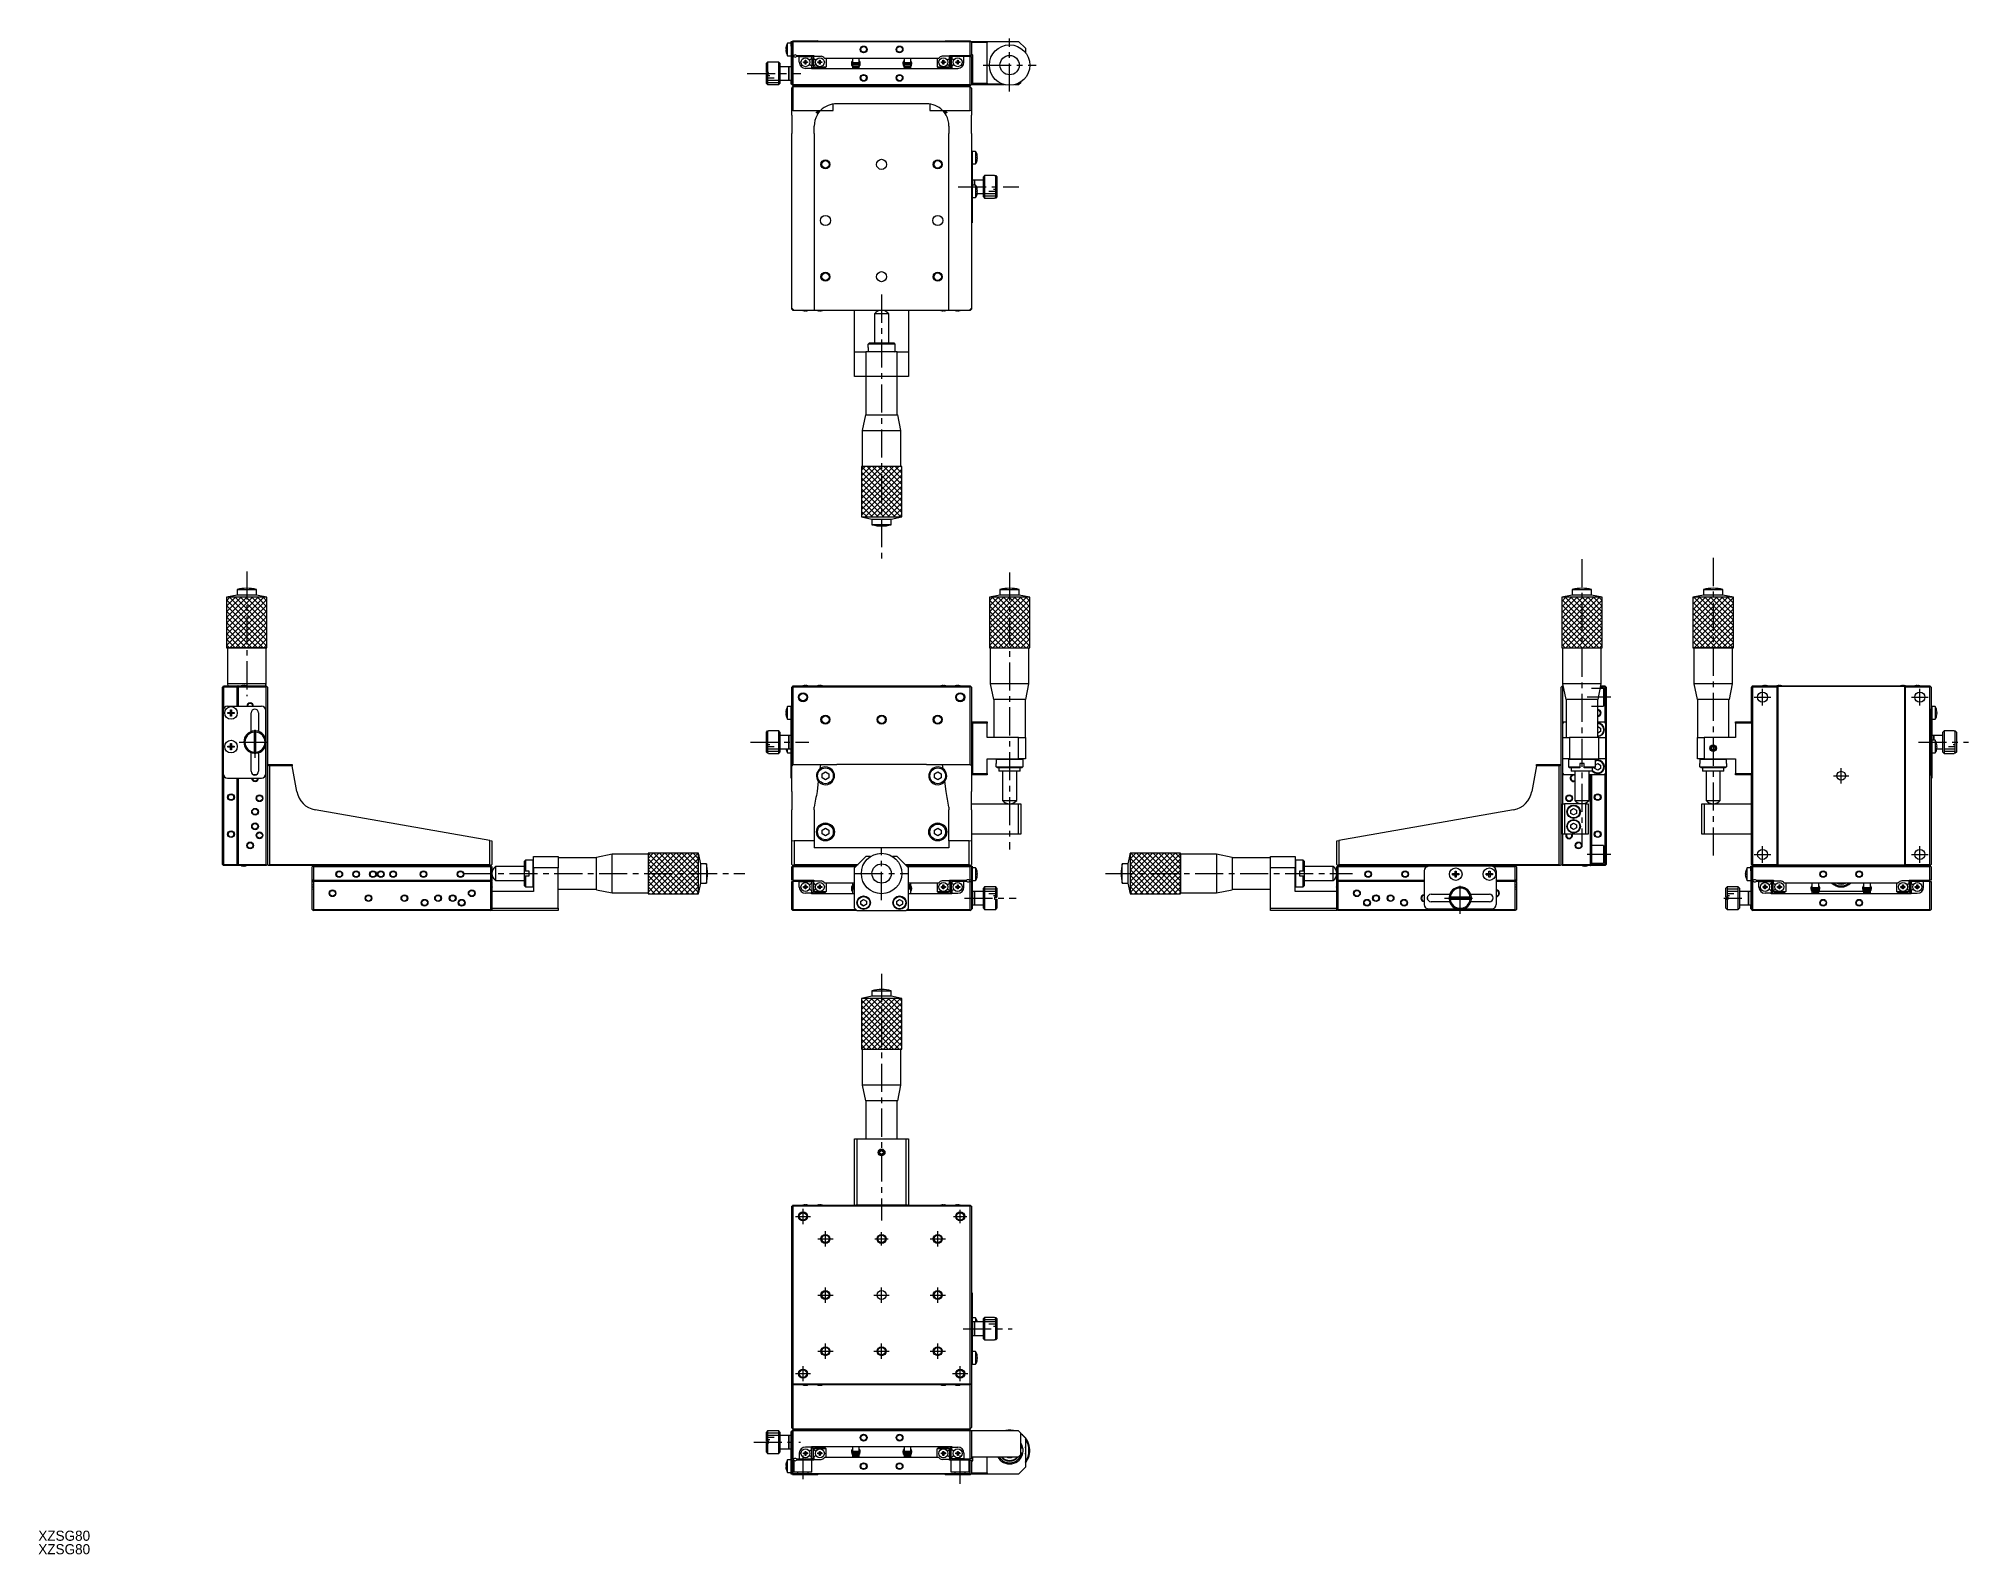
# Model space of a CAD drawing. Extents: x -456 to 403, y 25 to 700.
import ezdxf

# ---------------------------------------------------------------- set-up
doc = ezdxf.new("R2010")
doc.units = 0
doc.header["$LTSCALE"] = 10
doc.linetypes.add('CENTER', pattern=[2, 1.25, -0.25, 0.25, -0.25])
doc.linetypes.add('DASHED', pattern=[3.5, 2, -1.5])
doc.layers.get('0').update_dxf_attribs({"linetype": 'CONTINUOUS'})
doc.layers.add('CENTER', color=1, linetype='CENTER')
doc.styles.get("Standard").update_dxf_attribs({"font": 'FGP教科書体NT-M'})

msp = doc.modelspace()

# ---------------------------------------------------------------- texts
at = {"color": 7}
for p in [(-456.380091, 31.332907), (-456.380091, 25.332907)]:
    msp.add_text('XZSG80', height=4.5, dxfattribs=at).set_placement(p)

# ---------------------------------------------------------------- linework, layer by layer
at = {"color": 7, "linetype": 'CONTINUOUS'}
for p, q in [((-123.35383, 696.782976), (-123.347662, 696.779968)), ((-122.69692, 692.580829), (-122.69692, 698.180829)), ((-121.154457, 698.180829), (-122.69692, 698.180829)), ((-121.154457, 698.880829), (-120.854457, 698.880829)), ((-121.154457, 696.880829), (-121.154457, 698.880829)), ((-121.154457, 696.880829), (-121.154457, 681.880829)), ((-120.604457, 698.930829), (-120.854457, 698.680829)), ((-120.854457, 698.880829), (-120.854457, 698.680829)), ((-120.854457, 692.680829), (-120.854457, 698.680829)), ((-120.354457, 699.180829), (-120.604457, 698.930829)), ((-120.604457, 698.930829), (-120.354457, 698.680829)), ((-120.354457, 699.180829), (-109.354457, 699.180829)), ((-120.354457, 698.680829), (-120.354457, 692.680829)), ((-41.354457, 698.680829), (-120.354457, 698.680829)), ((-109.004457, 698.830829), (-109.354457, 699.180829)), ((-52.704457, 698.830829), (-109.004457, 698.830829)), ((-52.354457, 699.180829), (-52.704457, 698.830829)), ((-52.354457, 699.180829), (-41.354457, 699.180829)), ((-41.104457, 698.930829), (-41.354457, 699.180829)), ((-41.354457, 698.680829), (-41.104457, 698.930829)), ((-41.354457, 692.680829), (-41.354457, 698.680829)), ((-40.854457, 698.680829), (-41.104457, 698.930829)), ((-40.854457, 698.880829), (-33.854457, 698.880829)), ((-40.854457, 698.680829), (-40.854457, 698.880829)), ((-40.854457, 698.680829), (-40.854457, 692.680829)), ((-33.854457, 698.380829), (-40.854457, 698.380829)), ((-33.854457, 698.880829), (-33.854457, 698.380829)), ((-33.854457, 698.880829), (-19.854457, 698.880829)), ((-33.854457, 680.380829), (-33.854457, 698.380829)), ((-16.854457, 695.880829), (-19.854457, 698.880829)), ((-131.654457, 689.680829), (-132.154457, 689.180829)), ((-132.154457, 685.080829), (-132.154457, 689.180829)), ((-131.654457, 689.680829), (-131.654457, 685.080829)), ((-126.654457, 689.680829), (-131.654457, 689.680829)), ((-126.654457, 679.680829), (-126.654457, 689.680829)), ((-126.154457, 689.180829), (-126.654457, 689.680829)), ((-126.154457, 689.180829), (-126.154457, 680.180829)), ((-122.154457, 687.680829), (-126.154457, 687.680829)), ((-123.540919, 695.640829), (-123.347662, 695.640829)), ((-123.347662, 695.120829), (-123.540919, 695.120829)), ((-123.347662, 693.981689), (-123.35383, 693.978681)), ((-123.347662, 695.640829), (-123.347662, 695.120829)), ((-122.69692, 692.580829), (-121.154457, 692.580829)), ((-122.154457, 681.680829), (-122.154457, 687.680829)), ((-122.154457, 687.680829), (-122.154457, 681.680829)), ((-121.154457, 687.680829), (-122.154457, 687.680829)), ((-120.854457, 692.680829), (-120.854457, 692.180829)), ((-120.354457, 692.680829), (-120.854457, 692.680829)), ((-120.854457, 679.680829), (-120.854457, 692.180829)), ((-120.854457, 692.180829), (-120.354457, 692.180829)), ((-120.354457, 692.680829), (-120.015895, 692.680829)), ((-120.354457, 692.180829), (-120.354457, 679.680829)), ((-119.954457, 692.180829), (-120.354457, 692.180829)), ((-117.504457, 692.180829), (-118.754457, 692.180829)), ((-118.693019, 692.680829), (-111.054457, 692.680829)), ((-117.504457, 689.630829), (-117.504457, 692.180829)), ((-117.504457, 692.180829), (-112.054457, 692.180829)), ((-115.640819, 689.860829), (-114.934457, 689.860829)), ((-115.640819, 689.500829), (-115.640819, 689.860829)), ((-114.934457, 689.500829), (-115.640819, 689.500829)), ((-115.640819, 689.500829), (-114.934457, 689.500829)), ((-114.934457, 690.56719), (-114.574457, 690.56719)), ((-114.934457, 689.860829), (-114.934457, 690.56719)), ((-114.924085, 689.850456), (-114.934457, 689.860829)), ((-114.924085, 689.511201), (-114.934457, 689.500829)), ((-114.934457, 688.794467), (-114.934457, 689.500829)), ((-114.574457, 688.794467), (-114.934457, 688.794467)), ((-114.924085, 689.850456), (-114.584829, 689.850456)), ((-114.924085, 689.511201), (-114.924085, 689.850456)), ((-114.584829, 689.511201), (-114.924085, 689.511201)), ((-114.584829, 689.850456), (-114.574457, 689.860829)), ((-114.584829, 689.850456), (-114.584829, 689.511201)), ((-114.584829, 689.511201), (-114.574457, 689.500829)), ((-114.574457, 690.56719), (-114.574457, 689.860829)), ((-114.574457, 689.860829), (-113.868096, 689.860829)), ((-114.574457, 689.500829), (-114.574457, 688.794467)), ((-113.868096, 689.500829), (-114.574457, 689.500829)), ((-113.868096, 689.500829), (-114.574457, 689.500829)), ((-113.868096, 689.860829), (-113.868096, 689.500829)), ((-112.054457, 691.225241), (-112.348207, 691.055644)), ((-112.348207, 688.306013), (-112.054457, 688.136417)), ((-112.054457, 692.180829), (-112.054457, 691.225241)), ((-112.054457, 688.136417), (-112.054457, 686.880829)), ((-111.854457, 692.180829), (-111.854457, 687.180829)), ((-111.854457, 692.180829), (-111.254457, 692.180829)), ((-111.254457, 692.180829), (-111.254457, 687.180829)), ((-111.254457, 692.180829), (-111.254457, 691.239725)), ((-111.254457, 688.121933), (-111.254457, 687.180829)), ((-111.254455, 691.239724), (-111.254455, 691.330829)), ((-111.254455, 688.030829), (-111.254455, 691.330829)), ((-111.254455, 691.239724), (-111.254455, 691.330829)), ((-111.254455, 691.239724), (-111.254455, 691.330829)), ((-111.254455, 691.239724), (-111.254455, 691.330829)), ((-111.254455, 691.239724), (-111.254455, 691.330829)), ((-111.254455, 691.239724), (-111.254455, 691.330829)), ((-111.254455, 691.239724), (-111.254455, 691.330829)), ((-111.254455, 691.239724), (-111.254455, 691.330829)), ((-111.254455, 691.239724), (-111.254455, 691.330829)), ((-111.254455, 691.239724), (-111.254455, 691.330829)), ((-111.254455, 691.239724), (-111.254455, 691.330829)), ((-111.254455, 691.239724), (-111.254455, 691.330829)), ((-111.254455, 691.239724), (-111.254455, 691.330829)), ((-111.254455, 691.239724), (-111.254455, 691.330829)), ((-111.254455, 691.239724), (-111.254455, 691.330829)), ((-111.254455, 691.239724), (-111.254455, 691.330829)), ((-111.254455, 691.239724), (-111.254455, 691.330829)), ((-111.254455, 691.239724), (-111.254455, 691.330829)), ((-111.254455, 691.239724), (-111.254455, 691.330829)), ((-111.254455, 691.239724), (-111.254455, 691.330829)), ((-111.254455, 691.239724), (-111.254455, 691.330829)), ((-111.254455, 691.239724), (-111.254455, 691.330829)), ((-111.254455, 691.239724), (-111.254455, 691.330829)), ((-111.254455, 691.239724), (-111.254455, 691.330829)), ((-111.254455, 691.239724), (-111.254455, 691.330829)), ((-111.254455, 691.239724), (-111.254455, 691.330829)), ((-111.254455, 691.239724), (-111.254455, 691.330829)), ((-111.254455, 691.239724), (-111.254455, 691.330829)), ((-111.254455, 691.239724), (-111.254455, 691.330829)), ((-111.254455, 691.239724), (-111.254455, 691.330829)), ((-111.254455, 691.239724), (-111.254455, 691.330829)), ((-111.254455, 688.030829), (-111.254455, 688.121933)), ((-111.254455, 688.030829), (-111.254455, 688.121933)), ((-111.254455, 688.030829), (-111.254455, 688.121933)), ((-111.254455, 688.030829), (-111.254455, 688.121933)), ((-111.254455, 688.030829), (-111.254455, 688.121933)), ((-111.254455, 688.030829), (-111.254455, 688.121933)), ((-111.254455, 688.030829), (-111.254455, 688.121933)), ((-111.254455, 688.030829), (-111.254455, 688.121933)), ((-111.254455, 688.030829), (-111.254455, 688.121933)), ((-111.254455, 688.030829), (-111.254455, 688.121933)), ((-111.254455, 688.030829), (-111.254455, 688.121933)), ((-111.254455, 688.030829), (-111.254455, 688.121933)), ((-111.254455, 688.030829), (-111.254455, 688.121933)), ((-111.254455, 688.030829), (-111.254455, 688.121933)), ((-111.254455, 688.030829), (-111.254455, 688.121933)), ((-111.254455, 688.030829), (-111.254455, 688.121933)), ((-111.254455, 688.030829), (-111.254455, 688.121933)), ((-111.254455, 688.030829), (-111.254455, 688.121933)), ((-111.254455, 688.030829), (-111.254455, 688.121933)), ((-111.254455, 688.030829), (-111.254455, 688.121933)), ((-111.254455, 688.030829), (-111.254455, 688.121933)), ((-111.254455, 688.030829), (-111.254455, 688.121933)), ((-111.254455, 688.030829), (-111.254455, 688.121933)), ((-111.254455, 688.030829), (-111.254455, 688.121933)), ((-111.054457, 692.680829), (-111.054457, 692.380829)), ((-111.054457, 692.380829), (-107.832442, 692.380829)), ((-111.054457, 691.225241), (-111.054457, 692.380829)), ((-110.760707, 691.055644), (-111.054457, 691.225241)), ((-111.054457, 688.136417), (-110.760707, 688.306013)), ((-111.054457, 687.680829), (-111.054457, 688.136417)), ((-111.054457, 687.680829), (-108.354457, 687.680829)), ((-110.554457, 687.180829), (-111.054457, 687.680829)), ((-109.240819, 689.860829), (-108.534457, 689.860829)), ((-109.240819, 689.500829), (-109.240819, 689.860829)), ((-108.534457, 689.500829), (-109.240819, 689.500829)), ((-109.240819, 689.500829), (-108.534457, 689.500829)), ((-108.534457, 690.56719), (-108.174457, 690.56719)), ((-108.534457, 689.860829), (-108.534457, 690.56719)), ((-108.524085, 689.850456), (-108.534457, 689.860829)), ((-108.524085, 689.511201), (-108.534457, 689.500829)), ((-108.534457, 688.794467), (-108.534457, 689.500829)), ((-108.174457, 688.794467), (-108.534457, 688.794467)), ((-108.524085, 689.850456), (-108.184829, 689.850456)), ((-108.524085, 689.511201), (-108.524085, 689.850456)), ((-108.184829, 689.511201), (-108.524085, 689.511201)), ((-108.354457, 687.680829), (-105.554457, 687.680829)), ((-108.184829, 689.850456), (-108.174457, 689.860829)), ((-108.184829, 689.850456), (-108.184829, 689.511201)), ((-108.184829, 689.511201), (-108.174457, 689.500829)), ((-108.174457, 690.56719), (-108.174457, 689.860829)), ((-108.174457, 689.860829), (-107.468096, 689.860829)), ((-108.174457, 689.500829), (-108.174457, 688.794467)), ((-107.468096, 689.500829), (-108.174457, 689.500829)), ((-107.468096, 689.500829), (-108.174457, 689.500829)), ((-107.468096, 689.860829), (-107.468096, 689.500829)), ((-106.275395, 691.480829), (-55.433519, 691.480829)), ((-105.554457, 687.680829), (-106.054457, 687.180829)), ((-105.554457, 691.480829), (-105.554457, 687.680829)), ((-94.201887, 688.3101), (-94.181252, 688.254357)), ((-94.180325, 688.254829), (-94.167372, 688.224571)), ((-90.561144, 689.251094), (-94.111144, 689.251094)), ((-94.111144, 688.801094), (-90.561144, 688.801094)), ((-93.787801, 688.480743), (-93.870763, 688.801077)), ((-93.870436, 689.251148), (-93.818853, 689.480921)), ((-93.854457, 691.480829), (-93.854457, 689.480829)), ((-93.854457, 689.480829), (-90.854457, 689.480829)), ((-90.854457, 688.480829), (-93.854457, 688.480829)), ((-93.854457, 688.480829), (-93.854457, 687.980829)), ((-93.854457, 687.980829), (-93.80014, 687.980829)), ((-93.854457, 687.726031), (-93.854457, 686.680829)), ((-93.80014, 687.980829), (-90.908774, 687.980829)), ((-93.270972, 687.480829), (-93.80014, 687.980829)), ((-93.786666, 688.534621), (-93.786109, 688.548246)), ((-93.786522, 688.520988), (-93.786666, 688.534621)), ((-93.78568, 688.507384), (-93.786522, 688.520988)), ((-93.786109, 688.548246), (-93.784853, 688.561825)), ((-93.784142, 688.493846), (-93.78568, 688.507384)), ((-93.784853, 688.561825), (-93.782903, 688.575323)), ((-93.781993, 688.480827), (-93.784142, 688.493846)), ((-93.782903, 688.575323), (-93.780264, 688.588703)), ((-93.780264, 688.588703), (-93.776944, 688.601929)), ((-93.776944, 688.601929), (-93.772954, 688.614966)), ((-93.772954, 688.614966), (-93.768304, 688.62778)), ((-93.768304, 688.62778), (-93.76301, 688.640336)), ((-93.76301, 688.640336), (-93.757088, 688.652603)), ((-93.757088, 688.652603), (-93.750554, 688.66455)), ((-93.750554, 688.66455), (-93.743428, 688.676146)), ((-93.743428, 688.676146), (-93.73573, 688.687364)), ((-93.354457, 688.680829), (-93.740689, 688.680829)), ((-93.73573, 688.687364), (-93.727483, 688.698175)), ((-93.727483, 688.698175), (-93.718709, 688.708555)), ((-93.718709, 688.708555), (-93.709432, 688.718479)), ((-93.709432, 688.718479), (-93.699679, 688.727924)), ((-93.699679, 688.727924), (-93.689473, 688.736869)), ((-93.689473, 688.736869), (-93.678843, 688.745295)), ((-93.678843, 688.745295), (-93.667816, 688.753181)), ((-93.667816, 688.753181), (-93.65642, 688.760513)), ((-93.65642, 688.760513), (-93.644683, 688.767274)), ((-93.644683, 688.767274), (-93.632635, 688.77345)), ((-93.632635, 688.77345), (-93.620305, 688.779029)), ((-93.620305, 688.779029), (-93.607723, 688.783998)), ((-93.607723, 688.783998), (-93.594919, 688.788349)), ((-93.594919, 688.788349), (-93.581923, 688.792073)), ((-93.581923, 688.792073), (-93.568766, 688.795161)), ((-93.568766, 688.795161), (-93.55548, 688.797609)), ((-93.55548, 688.797609), (-93.542094, 688.799412)), ((-93.542094, 688.799412), (-93.528639, 688.800567)), ((-93.528639, 688.800567), (-93.515148, 688.80107)), ((-93.515148, 688.80107), (-93.511593, 688.801094)), ((-93.354457, 689.480829), (-93.354457, 689.251094)), ((-93.354457, 688.801094), (-93.354457, 688.480829)), ((-91.437942, 687.480829), (-93.270972, 687.480829)), ((-90.908774, 687.980829), (-91.437942, 687.480829)), ((-91.354457, 689.251094), (-91.354457, 689.480829)), ((-91.354457, 688.480829), (-91.354457, 688.801094)), ((-90.931733, 688.680829), (-91.354457, 688.680829)), ((-91.160696, 688.801094), (-91.14791, 688.800796)), ((-91.14791, 688.800796), (-91.134446, 688.799848)), ((-91.134446, 688.799848), (-91.121044, 688.798251)), ((-91.121044, 688.798251), (-91.107737, 688.79601)), ((-91.107737, 688.79601), (-91.094554, 688.793129)), ((-91.094554, 688.793129), (-91.081527, 688.789614)), ((-91.081527, 688.789614), (-91.068684, 688.785474)), ((-91.068684, 688.785474), (-91.056057, 688.780715)), ((-91.056057, 688.780715), (-91.043675, 688.775349)), ((-91.043675, 688.775349), (-91.031567, 688.769387)), ((-91.031567, 688.769387), (-91.019762, 688.762841)), ((-91.019762, 688.762841), (-91.008288, 688.755725)), ((-91.008288, 688.755725), (-90.997174, 688.748054)), ((-90.997174, 688.748054), (-90.986446, 688.739844)), ((-90.986446, 688.739844), (-90.976132, 688.731113)), ((-90.976132, 688.731113), (-90.966258, 688.72188)), ((-90.966258, 688.72188), (-90.956848, 688.712166)), ((-90.956848, 688.712166), (-90.947929, 688.701991)), ((-90.947929, 688.701991), (-90.939523, 688.69138)), ((-90.939523, 688.69138), (-90.931653, 688.680356)), ((-90.931653, 688.680356), (-90.924341, 688.668945)), ((-90.924341, 688.668945), (-90.917609, 688.657175)), ((-90.917609, 688.657175), (-90.911474, 688.645072)), ((-90.911474, 688.645072), (-90.905956, 688.632668)), ((-90.908774, 687.980829), (-90.854457, 687.980829)), ((-90.905956, 688.632668), (-90.901071, 688.619992)), ((-90.901071, 688.619992), (-90.896833, 688.607077)), ((-90.896833, 688.607077), (-90.893257, 688.593956)), ((-90.893257, 688.593956), (-90.890353, 688.580662)), ((-90.890353, 688.580662), (-90.888131, 688.56723)), ((-90.889402, 688.485771), (-90.890299, 688.480814)), ((-90.887446, 688.499268), (-90.889402, 688.485771)), ((-90.888131, 688.56723), (-90.8866, 688.553697)), ((-90.886186, 688.512846), (-90.887446, 688.499268)), ((-90.8866, 688.553697), (-90.885763, 688.540097)), ((-90.885625, 688.526468), (-90.886186, 688.512846)), ((-90.885763, 688.540097), (-90.885625, 688.526468)), ((-90.752399, 688.32178), (-90.854472, 688.373916)), ((-90.854457, 689.480829), (-90.854457, 691.480829)), ((-90.854457, 687.980829), (-90.854457, 688.480829)), ((-90.854457, 688.384389), (-90.843337, 688.37808)), ((-90.854457, 686.680829), (-90.854457, 687.684511)), ((-90.853626, 689.481075), (-90.801539, 689.251146)), ((-90.843337, 688.37808), (-90.831349, 688.37155)), ((-90.831349, 688.37155), (-90.818564, 688.364837)), ((-90.818564, 688.364837), (-90.805059, 688.357983)), ((-90.805059, 688.357983), (-90.790915, 688.351027)), ((-90.790915, 688.351027), (-90.776217, 688.344012)), ((-90.776217, 688.344012), (-90.761054, 688.336979)), ((-90.761054, 688.336979), (-90.745515, 688.329972)), ((-90.495842, 688.245462), (-90.752399, 688.32178)), ((-90.745515, 688.329972), (-90.729696, 688.323031)), ((-90.729696, 688.323031), (-90.71369, 688.3162)), ((-90.71369, 688.3162), (-90.697593, 688.309518)), ((-90.697593, 688.309518), (-90.681503, 688.303026)), ((-90.681503, 688.303026), (-90.665515, 688.296762)), ((-90.665515, 688.296762), (-90.649726, 688.290766)), ((-90.649726, 688.290766), (-90.634231, 688.285071)), ((-90.634231, 688.285071), (-90.619122, 688.279713)), ((-90.619122, 688.279713), (-90.60449, 688.274724)), ((-90.60449, 688.274724), (-90.590424, 688.270134)), ((-90.590424, 688.270134), (-90.577006, 688.265969)), ((-90.577006, 688.265969), (-90.564319, 688.262256)), ((-90.564319, 688.262256), (-90.552438, 688.259017)), ((-90.552438, 688.259017), (-90.541434, 688.25627)), ((-90.541434, 688.25627), (-90.531374, 688.254033)), ((-90.531374, 688.254033), (-90.522318, 688.252319)), ((-90.522318, 688.252319), (-90.51432, 688.251138)), ((-90.51432, 688.251138), (-90.507428, 688.250497)), ((-90.510364, 688.212234), (-90.493207, 688.251882)), ((-90.507428, 688.250497), (-90.501684, 688.2504)), ((-90.501684, 688.2504), (-90.497122, 688.250848)), ((-90.497122, 688.250848), (-90.491534, 688.253504)), ((-90.492294, 688.80985), (-90.493072, 688.811681)), ((-90.479167, 688.776549), (-90.492294, 688.80985)), ((-90.491534, 688.253504), (-90.491037, 688.254357)), ((-90.491037, 688.254357), (-90.4787, 688.285944)), ((-90.487572, 688.265451), (-90.471361, 688.306191)), ((-90.467722, 688.742646), (-90.479167, 688.776549)), ((-90.4787, 688.285944), (-90.467314, 688.319875)), ((-90.471361, 688.306191), (-90.337612, 688.997437)), ((-90.457984, 688.708224), (-90.467722, 688.742646)), ((-90.467314, 688.319875), (-90.457639, 688.354324)), ((-90.449978, 688.673367), (-90.457984, 688.708224)), ((-90.457639, 688.354324), (-90.449699, 688.389204)), ((-90.443723, 688.63816), (-90.449978, 688.673367)), ((-90.449699, 688.389204), (-90.443512, 688.424428)), ((-90.439234, 688.60269), (-90.443723, 688.63816)), ((-90.443512, 688.424428), (-90.439092, 688.459911)), ((-90.436522, 688.567042), (-90.439234, 688.60269)), ((-90.439092, 688.459911), (-90.43645, 688.495566)), ((-90.435593, 688.531305), (-90.436522, 688.567042)), ((-90.43645, 688.495566), (-90.435593, 688.531305)), ((-71.23957, 688.319328), (-71.218935, 688.263585)), ((-71.218008, 688.264057), (-71.205055, 688.2338)), ((-67.598828, 689.260323), (-71.148828, 689.260323)), ((-71.148828, 688.810323), (-67.598828, 688.810323)), ((-70.822003, 688.480798), (-70.908446, 688.810305)), ((-70.90812, 689.260377), (-70.859301, 689.480998)), ((-70.859301, 689.480998), (-70.854691, 689.496151)), ((-70.854457, 691.480829), (-70.854457, 689.480829)), ((-70.854457, 689.480829), (-67.854457, 689.480829)), ((-67.854457, 688.480829), (-70.854457, 688.480829)), ((-70.854457, 688.480829), (-70.854457, 687.980829)), ((-70.854457, 687.980829), (-70.80014, 687.980829)), ((-70.854457, 687.692577), (-70.854457, 686.680829)), ((-70.824349, 688.543849), (-70.823792, 688.557474)), ((-70.824206, 688.530217), (-70.824349, 688.543849)), ((-70.823364, 688.516613), (-70.824206, 688.530217)), ((-70.823792, 688.557474), (-70.822537, 688.571054)), ((-70.821826, 688.503075), (-70.823364, 688.516613)), ((-70.822537, 688.571054), (-70.820587, 688.584552)), ((-70.819596, 688.489639), (-70.821826, 688.503075)), ((-70.820587, 688.584552), (-70.817948, 688.597932)), ((-70.817743, 688.480813), (-70.819596, 688.489639)), ((-70.817948, 688.597932), (-70.814628, 688.611158)), ((-70.814628, 688.611158), (-70.810637, 688.624195)), ((-70.810637, 688.624195), (-70.805988, 688.637008)), ((-70.805988, 688.637008), (-70.800694, 688.649565)), ((-70.800694, 688.649565), (-70.794771, 688.661832)), ((-70.80014, 687.980829), (-67.908774, 687.980829)), ((-70.270972, 687.480829), (-70.80014, 687.980829)), ((-70.794771, 688.661832), (-70.788237, 688.673778)), ((-70.788237, 688.673778), (-70.781111, 688.685375)), ((-70.354457, 688.680829), (-70.784125, 688.680829)), ((-70.781111, 688.685375), (-70.773414, 688.696592)), ((-70.773414, 688.696592), (-70.765167, 688.707404)), ((-70.765167, 688.707404), (-70.756393, 688.717784)), ((-70.756393, 688.717784), (-70.747116, 688.727708)), ((-70.747116, 688.727708), (-70.737362, 688.737153)), ((-70.737362, 688.737153), (-70.727157, 688.746098)), ((-70.727157, 688.746098), (-70.716527, 688.754523)), ((-70.716527, 688.754523), (-70.7055, 688.76241)), ((-70.7055, 688.76241), (-70.694103, 688.769742)), ((-70.694103, 688.769742), (-70.682367, 688.776503)), ((-70.682367, 688.776503), (-70.670319, 688.782679)), ((-70.670319, 688.782679), (-70.657989, 688.788257)), ((-70.657989, 688.788257), (-70.645406, 688.793227)), ((-70.645406, 688.793227), (-70.632602, 688.797578)), ((-70.632602, 688.797578), (-70.619607, 688.801301)), ((-70.619607, 688.801301), (-70.60645, 688.80439)), ((-70.60645, 688.80439), (-70.593163, 688.806838)), ((-70.593163, 688.806838), (-70.579777, 688.808641)), ((-70.579777, 688.808641), (-70.566323, 688.809795)), ((-70.566323, 688.809795), (-70.552831, 688.810299)), ((-70.552831, 688.810299), (-70.549276, 688.810323)), ((-70.354457, 689.480829), (-70.354457, 689.260323)), ((-70.354457, 688.810323), (-70.354457, 688.480829)), ((-68.437942, 687.480829), (-70.270972, 687.480829)), ((-67.908774, 687.980829), (-68.437942, 687.480829)), ((-68.354457, 689.260323), (-68.354457, 689.480829)), ((-68.354457, 688.480829), (-68.354457, 688.810323)), ((-67.963312, 688.680829), (-68.354457, 688.680829)), ((-68.19838, 688.810323), (-68.185594, 688.810025)), ((-68.185594, 688.810025), (-68.172129, 688.809076)), ((-68.172129, 688.809076), (-68.158728, 688.80748)), ((-68.158728, 688.80748), (-68.14542, 688.805238)), ((-68.14542, 688.805238), (-68.132238, 688.802358)), ((-68.132238, 688.802358), (-68.11921, 688.798843)), ((-68.11921, 688.798843), (-68.106368, 688.794702)), ((-68.106368, 688.794702), (-68.093741, 688.789944)), ((-68.093741, 688.789944), (-68.081359, 688.784578)), ((-68.081359, 688.784578), (-68.069251, 688.778616)), ((-68.069251, 688.778616), (-68.057446, 688.77207)), ((-68.057446, 688.77207), (-68.045972, 688.764953)), ((-68.045972, 688.764953), (-68.034857, 688.757282)), ((-68.034857, 688.757282), (-68.02413, 688.749072)), ((-68.02413, 688.749072), (-68.013816, 688.740341)), ((-68.013816, 688.740341), (-68.003941, 688.731109)), ((-68.003941, 688.731109), (-67.994532, 688.721394)), ((-67.994532, 688.721394), (-67.985612, 688.71122)), ((-67.985612, 688.71122), (-67.977206, 688.700609)), ((-67.977206, 688.700609), (-67.969336, 688.689585)), ((-67.969336, 688.689585), (-67.962025, 688.678174)), ((-67.962025, 688.678174), (-67.955292, 688.666403)), ((-67.955292, 688.666403), (-67.949158, 688.654301)), ((-67.949158, 688.654301), (-67.94364, 688.641897)), ((-67.94364, 688.641897), (-67.938754, 688.629221)), ((-67.938754, 688.629221), (-67.934517, 688.616306)), ((-67.934517, 688.616306), (-67.93094, 688.603185)), ((-67.93094, 688.603185), (-67.928037, 688.589891)), ((-67.92973, 688.481621), (-67.92991, 688.480824)), ((-67.927085, 688.495), (-67.92973, 688.481621)), ((-67.928037, 688.589891), (-67.925815, 688.576459)), ((-67.92513, 688.508497), (-67.927085, 688.495)), ((-67.925815, 688.576459), (-67.924283, 688.562925)), ((-67.92387, 688.522074), (-67.92513, 688.508497)), ((-67.924283, 688.562925), (-67.923446, 688.549326)), ((-67.923308, 688.535696), (-67.92387, 688.522074)), ((-67.923446, 688.549326), (-67.923308, 688.535696)), ((-67.908774, 687.980829), (-67.854457, 687.980829)), ((-67.888441, 689.48088), (-67.839223, 689.260375)), ((-67.790083, 688.331009), (-67.854461, 688.36218)), ((-67.854457, 689.480829), (-67.854457, 691.480829)), ((-67.854457, 687.980829), (-67.854457, 688.480829)), ((-67.854457, 688.373144), (-67.840329, 688.366009)), ((-67.854457, 686.680829), (-67.854457, 687.736498)), ((-67.840329, 688.366009), (-67.825528, 688.358772)), ((-67.825528, 688.358772), (-67.810149, 688.351482)), ((-67.810149, 688.351482), (-67.794293, 688.344184)), ((-67.794293, 688.344184), (-67.778062, 688.336926)), ((-67.533525, 688.25469), (-67.790083, 688.331009)), ((-67.778062, 688.336926), (-67.761561, 688.329755)), ((-67.761561, 688.329755), (-67.744896, 688.322717)), ((-67.744896, 688.322717), (-67.728176, 688.315858)), ((-67.728176, 688.315858), (-67.711509, 688.309223)), ((-67.711509, 688.309223), (-67.695002, 688.302854)), ((-67.695002, 688.302854), (-67.678762, 688.296792)), ((-67.678762, 688.296792), (-67.662894, 688.291077)), ((-67.662894, 688.291077), (-67.647501, 688.285745)), ((-67.647501, 688.285745), (-67.632683, 688.280832)), ((-67.632683, 688.280832), (-67.618535, 688.276368)), ((-67.618535, 688.276368), (-67.605149, 688.272383)), ((-67.605149, 688.272383), (-67.592612, 688.268903)), ((-67.592612, 688.268903), (-67.581004, 688.265949)), ((-67.581004, 688.265949), (-67.5704, 688.263542)), ((-67.5704, 688.263542), (-67.56087, 688.261697)), ((-67.56087, 688.261697), (-67.552475, 688.260425)), ((-67.552475, 688.260425), (-67.545269, 688.259735)), ((-67.548048, 688.221463), (-67.53355, 688.254806)), ((-67.545269, 688.259735), (-67.539299, 688.259631)), ((-67.539299, 688.259631), (-67.534603, 688.260114)), ((-67.534603, 688.260114), (-67.529218, 688.262733)), ((-67.529978, 688.819079), (-67.530756, 688.82091)), ((-67.516851, 688.785778), (-67.529978, 688.819079)), ((-67.529218, 688.262733), (-67.528721, 688.263585)), ((-67.528721, 688.263585), (-67.516384, 688.295172)), ((-67.525256, 688.27468), (-67.509044, 688.315419)), ((-67.505405, 688.751874), (-67.516851, 688.785778)), ((-67.516384, 688.295172), (-67.504998, 688.329104)), ((-67.509044, 688.315419), (-67.375295, 689.006666)), ((-67.495668, 688.717452), (-67.505405, 688.751874)), ((-67.504998, 688.329104), (-67.495323, 688.363553)), ((-67.487662, 688.682595), (-67.495668, 688.717452)), ((-67.495323, 688.363553), (-67.487382, 688.398432)), ((-67.481407, 688.647388), (-67.487662, 688.682595)), ((-67.487382, 688.398432), (-67.481195, 688.433656)), ((-67.476917, 688.611918), (-67.481407, 688.647388)), ((-67.481195, 688.433656), (-67.476776, 688.469139)), ((-67.474205, 688.576271), (-67.476917, 688.611918)), ((-67.476776, 688.469139), (-67.474134, 688.504794)), ((-67.473277, 688.540534), (-67.474205, 688.576271)), ((-67.474134, 688.504794), (-67.473277, 688.540534)), ((-56.154457, 691.480829), (-56.154457, 687.680829)), ((-56.154457, 687.680829), (-53.354457, 687.680829)), ((-55.654457, 687.180829), (-56.154457, 687.680829)), ((-54.240819, 689.860829), (-53.534457, 689.860829)), ((-54.240819, 689.500829), (-54.240819, 689.860829)), ((-53.534457, 689.500829), (-54.240819, 689.500829)), ((-54.240819, 689.500829), (-53.534457, 689.500829)), ((-50.654457, 692.380829), (-53.876472, 692.380829)), ((-53.534457, 690.56719), (-53.174457, 690.56719)), ((-53.534457, 689.860829), (-53.534457, 690.56719)), ((-53.524085, 689.850456), (-53.534457, 689.860829)), ((-53.524085, 689.511201), (-53.534457, 689.500829)), ((-53.534457, 688.794467), (-53.534457, 689.500829)), ((-53.174457, 688.794467), (-53.534457, 688.794467)), ((-53.524085, 689.850456), (-53.184829, 689.850456)), ((-53.524085, 689.511201), (-53.524085, 689.850456)), ((-53.184829, 689.511201), (-53.524085, 689.511201)), ((-53.354457, 687.680829), (-50.654457, 687.680829)), ((-53.184829, 689.850456), (-53.174457, 689.860829)), ((-53.184829, 689.850456), (-53.184829, 689.511201)), ((-53.184829, 689.511201), (-53.174457, 689.500829)), ((-53.174457, 690.56719), (-53.174457, 689.860829)), ((-53.174457, 689.860829), (-52.468096, 689.860829)), ((-53.174457, 689.500829), (-53.174457, 688.794467)), ((-52.468096, 689.500829), (-53.174457, 689.500829)), ((-52.468096, 689.500829), (-53.174457, 689.500829)), ((-52.468096, 689.860829), (-52.468096, 689.500829)), ((-50.654457, 687.680829), (-51.154457, 687.180829)), ((-50.948207, 691.055644), (-50.654457, 691.225241)), ((-50.654457, 688.136417), (-50.948207, 688.306013)), ((-50.654457, 692.680829), (-41.354457, 692.680829)), ((-50.654457, 692.380829), (-50.654457, 692.680829)), ((-50.654457, 691.225241), (-50.654457, 692.380829)), ((-50.654457, 687.680829), (-50.654457, 688.136417)), ((-50.454459, 691.239724), (-50.454459, 691.330829)), ((-50.454459, 688.030829), (-50.454459, 691.330829)), ((-50.454459, 691.239724), (-50.454459, 691.330829)), ((-50.454459, 691.239724), (-50.454459, 691.330829)), ((-50.454459, 691.239724), (-50.454459, 691.330829)), ((-50.454459, 691.239724), (-50.454459, 691.330829)), ((-50.454459, 691.239724), (-50.454459, 691.330829)), ((-50.454459, 691.239724), (-50.454459, 691.330829)), ((-50.454459, 691.239724), (-50.454459, 691.330829)), ((-50.454459, 691.239724), (-50.454459, 691.330829)), ((-50.454459, 691.239724), (-50.454459, 691.330829)), ((-50.454459, 691.239724), (-50.454459, 691.330829)), ((-50.454459, 691.239724), (-50.454459, 691.330829)), ((-50.454459, 691.239724), (-50.454459, 691.330829)), ((-50.454459, 691.239724), (-50.454459, 691.330829)), ((-50.454459, 691.239724), (-50.454459, 691.330829)), ((-50.454459, 691.239724), (-50.454459, 691.330829)), ((-50.454459, 691.239724), (-50.454459, 691.330829)), ((-50.454459, 691.239724), (-50.454459, 691.330829)), ((-50.454459, 691.239724), (-50.454459, 691.330829)), ((-50.454459, 691.239724), (-50.454459, 691.330829)), ((-50.454459, 691.239724), (-50.454459, 691.330829)), ((-50.454459, 691.239724), (-50.454459, 691.330829)), ((-50.454459, 691.239724), (-50.454459, 691.330829)), ((-50.454459, 691.239724), (-50.454459, 691.330829)), ((-50.454459, 691.239724), (-50.454459, 691.330829)), ((-50.454459, 691.239724), (-50.454459, 691.330829)), ((-50.454459, 691.239724), (-50.454459, 691.330829)), ((-50.454459, 691.239724), (-50.454459, 691.330829)), ((-50.454459, 691.239724), (-50.454459, 691.330829)), ((-50.454459, 691.239724), (-50.454459, 691.330829)), ((-50.454459, 691.239724), (-50.454459, 691.330829)), ((-50.454459, 688.030829), (-50.454459, 688.121933)), ((-50.454459, 688.030829), (-50.454459, 688.121933)), ((-50.454459, 688.030829), (-50.454459, 688.121933)), ((-50.454459, 688.030829), (-50.454459, 688.121933)), ((-50.454459, 688.030829), (-50.454459, 688.121933)), ((-50.454459, 688.030829), (-50.454459, 688.121933)), ((-50.454459, 688.030829), (-50.454459, 688.121933)), ((-50.454459, 688.030829), (-50.454459, 688.121933)), ((-50.454459, 688.030829), (-50.454459, 688.121933)), ((-50.454459, 688.030829), (-50.454459, 688.121933)), ((-50.454459, 688.030829), (-50.454459, 688.121933)), ((-50.454459, 688.030829), (-50.454459, 688.121933)), ((-50.454459, 688.030829), (-50.454459, 688.121933)), ((-50.454459, 688.030829), (-50.454459, 688.121933)), ((-50.454459, 688.030829), (-50.454459, 688.121933)), ((-50.454459, 688.030829), (-50.454459, 688.121933)), ((-50.454459, 688.030829), (-50.454459, 688.121933)), ((-50.454459, 688.030829), (-50.454459, 688.121933)), ((-50.454459, 688.030829), (-50.454459, 688.121933)), ((-50.454459, 688.030829), (-50.454459, 688.121933)), ((-50.454459, 688.030829), (-50.454459, 688.121933)), ((-50.454457, 692.180829), (-50.454457, 687.180829)), ((-50.454457, 692.180829), (-50.454457, 691.239725)), ((-49.854457, 692.180829), (-50.454457, 692.180829)), ((-50.454457, 688.121933), (-50.454457, 687.180829)), ((-49.854457, 692.180829), (-49.854457, 687.180829)), ((-49.654457, 692.180829), (-49.654457, 691.225241)), ((-44.204457, 692.180829), (-49.654457, 692.180829)), ((-49.654457, 691.225241), (-49.360707, 691.055644)), ((-49.360707, 688.306013), (-49.654457, 688.136417)), ((-49.654457, 688.136417), (-49.654457, 686.880829)), ((-47.840819, 689.860829), (-47.134457, 689.860829)), ((-47.840819, 689.500829), (-47.840819, 689.860829)), ((-47.134457, 689.500829), (-47.840819, 689.500829)), ((-47.840819, 689.500829), (-47.134457, 689.500829)), ((-47.134457, 690.56719), (-46.774457, 690.56719)), ((-47.134457, 689.860829), (-47.134457, 690.56719)), ((-47.124085, 689.850456), (-47.134457, 689.860829)), ((-47.124085, 689.511201), (-47.134457, 689.500829)), ((-47.134457, 688.794467), (-47.134457, 689.500829)), ((-46.774457, 688.794467), (-47.134457, 688.794467)), ((-47.124085, 689.850456), (-46.784829, 689.850456)), ((-47.124085, 689.511201), (-47.124085, 689.850456)), ((-46.784829, 689.511201), (-47.124085, 689.511201)), ((-46.784829, 689.850456), (-46.774457, 689.860829)), ((-46.784829, 689.850456), (-46.784829, 689.511201)), ((-46.784829, 689.511201), (-46.774457, 689.500829)), ((-46.774457, 690.56719), (-46.774457, 689.860829)), ((-46.774457, 689.860829), (-46.068096, 689.860829)), ((-46.774457, 689.500829), (-46.774457, 688.794467)), ((-46.068096, 689.500829), (-46.774457, 689.500829)), ((-46.068096, 689.500829), (-46.774457, 689.500829)), ((-46.068096, 689.860829), (-46.068096, 689.500829)), ((-44.204457, 689.630829), (-44.204457, 692.180829)), ((-41.354457, 692.180829), (-44.204457, 692.180829)), ((-40.854457, 692.680829), (-41.354457, 692.680829)), ((-41.354457, 679.680829), (-41.354457, 692.180829)), ((-41.354457, 692.180829), (-40.854457, 692.180829)), ((-40.854457, 693.380829), (-40.354457, 692.880829)), ((-40.854457, 692.180829), (-40.854457, 679.680829)), ((-40.354457, 691.180829), (-40.854457, 691.180829)), ((-40.354457, 692.880829), (-40.354457, 680.380829)), ((-16.854457, 695.880829), (-16.854457, 694.037683)), ((-131.654457, 685.080829), (-132.154457, 685.080829)), ((-132.154457, 680.180829), (-132.154457, 684.280829)), ((-132.154457, 684.280829), (-131.654457, 684.280829)), ((-131.654457, 684.280829), (-132.154457, 684.280829)), ((-132.154457, 680.180829), (-131.654457, 679.680829)), ((-131.154457, 685.080829), (-131.654457, 685.080829)), ((-131.154457, 684.280829), (-131.654457, 684.280829)), ((-131.654457, 684.280829), (-131.654457, 679.680829)), ((-131.654457, 684.280829), (-131.154457, 684.280829)), ((-131.654457, 679.680829), (-126.654457, 679.680829)), ((-131.154457, 684.280829), (-131.154457, 685.080829)), ((-126.654457, 679.680829), (-126.154457, 680.180829)), ((-126.154457, 681.680829), (-122.154457, 681.680829)), ((-122.154457, 681.680829), (-121.154457, 681.680829)), ((-121.154457, 679.880829), (-121.154457, 681.880829)), ((-120.854457, 679.880829), (-121.154457, 679.880829)), ((-120.604457, 679.430829), (-120.854457, 679.680829)), ((-120.354457, 679.680829), (-120.604457, 679.430829)), ((-120.604457, 679.430829), (-120.354457, 679.180829)), ((-120.354457, 679.680829), (-41.354457, 679.680829)), ((-120.354457, 678.680829), (-119.854457, 679.180829)), ((-41.354457, 679.180829), (-120.354457, 679.180829)), ((-112.054457, 686.880829), (-114.754457, 686.880829)), ((-112.054457, 686.680829), (-112.054457, 686.880829)), ((-49.654457, 686.680829), (-112.054457, 686.680829)), ((-111.254457, 687.180829), (-111.854457, 687.180829)), ((-106.054457, 687.180829), (-110.554457, 687.180829)), ((-51.154457, 687.180829), (-55.654457, 687.180829)), ((-50.454457, 687.180829), (-49.854457, 687.180829)), ((-49.654457, 686.880829), (-49.654457, 686.680829)), ((-49.654457, 686.880829), (-46.954457, 686.880829)), ((-41.854457, 679.180829), (-41.354457, 678.680829)), ((-41.104457, 679.430829), (-41.354457, 679.680829)), ((-41.104457, 679.430829), (-41.354457, 679.180829)), ((-40.854457, 679.680829), (-41.104457, 679.430829)), ((-40.854457, 679.680829), (-26.158801, 679.680829)), ((-40.354457, 680.380829), (-33.854457, 680.380829)), ((-40.354457, 679.880829), (-40.354457, 680.380829)), ((-33.854457, 679.880829), (-40.354457, 679.880829)), ((-33.854457, 680.380829), (-33.854457, 679.880829)), ((-26.812497, 679.880829), (-33.854457, 679.880829)), ((-21.550113, 679.680829), (-19.854457, 679.680829)), ((-19.854457, 679.880829), (-20.896417, 679.880829)), ((-19.854457, 679.880829), (-18.803415, 680.931871)), ((-19.854457, 679.680829), (-18.854457, 680.680829)), ((-18.854457, 680.880829), (-18.854457, 680.680829)), ((-120.854457, 678.180829), (-120.354457, 678.680829)), ((-120.854457, 668.092665), (-120.854457, 678.180829)), ((-120.354457, 678.680829), (-120.354457, 668.180829)), ((-41.354457, 678.680829), (-120.354457, 678.680829)), ((-102.354457, 668.180829), (-102.354457, 671.067689)), ((-60.854457, 671.180829), (-100.854457, 671.180829)), ((-59.354457, 671.067689), (-59.354457, 668.180829)), ((-41.354457, 668.180829), (-41.354457, 678.680829)), ((-41.354457, 678.680829), (-40.854457, 678.180829)), ((-40.854457, 678.180829), (-40.854457, 668.092665)), ((-120.354457, 668.180829), (-120.854457, 668.092665)), ((-120.854457, 666.065143), (-120.854457, 668.092665)), ((-120.854457, 666.065143), (-120.854457, 657.953547)), ((-120.354457, 668.180829), (-107.995885, 668.180829)), ((-109.854457, 667.299194), (-109.842878, 667.35282)), ((-109.841808, 667.243147), (-109.854457, 667.299194)), ((-109.842878, 667.35282), (-109.80821, 667.406136)), ((-109.803941, 667.187455), (-109.841808, 667.243147)), ((-109.80821, 667.406136), (-109.750652, 667.458832)), ((-109.741094, 667.132469), (-109.803941, 667.187455)), ((-109.750652, 667.458832), (-109.670537, 667.510605)), ((-109.653667, 667.078538), (-109.741094, 667.132469)), ((-109.670537, 667.510605), (-109.56833, 667.561153)), ((-109.542211, 667.026002), (-109.653667, 667.078538)), ((-109.56833, 667.561153), (-109.444623, 667.610185)), ((-109.407432, 666.975195), (-109.542211, 667.026002)), ((-109.444623, 667.610185), (-109.300131, 667.657417)), ((-109.250181, 666.926436), (-109.407432, 666.975195)), ((-109.300131, 667.657417), (-109.135691, 667.702574)), ((-109.071455, 666.880035), (-109.250181, 666.926436)), ((-109.135691, 667.702574), (-108.952254, 667.745397)), ((-109.071455, 666.880035), (-108.312602, 667.842366)), ((-108.952254, 667.745397), (-108.750884, 667.785636)), ((-108.750884, 667.785636), (-108.532746, 667.823059)), ((-108.532746, 667.823059), (-108.299102, 667.857449)), ((-107.995382, 668.180829), (-102.354457, 668.180829)), ((-59.354457, 668.180829), (-53.71278, 668.180829)), ((-53.713029, 668.180829), (-41.354457, 668.180829)), ((-53.409812, 667.857449), (-53.176168, 667.823059)), ((-53.40789, 667.855305), (-52.63746, 666.880035)), ((-53.176168, 667.823059), (-52.95803, 667.785636)), ((-52.95803, 667.785636), (-52.75666, 667.745397)), ((-52.75666, 667.745397), (-52.573224, 667.702574)), ((-52.458733, 666.926436), (-52.63746, 666.880035)), ((-52.573224, 667.702574), (-52.408783, 667.657417)), ((-52.301482, 666.975195), (-52.458733, 666.926436)), ((-52.408783, 667.657417), (-52.264291, 667.610185)), ((-52.166703, 667.026002), (-52.301482, 666.975195)), ((-52.264291, 667.610185), (-52.140584, 667.561153)), ((-52.055247, 667.078538), (-52.166703, 667.026002)), ((-52.140584, 667.561153), (-52.038377, 667.510605)), ((-51.96782, 667.132469), (-52.055247, 667.078538)), ((-52.038377, 667.510605), (-51.958263, 667.458832)), ((-51.904974, 667.187455), (-51.96782, 667.132469)), ((-51.958263, 667.458832), (-51.900704, 667.406136)), ((-51.867106, 667.243147), (-51.904974, 667.187455)), ((-51.900704, 667.406136), (-51.866036, 667.35282)), ((-51.854457, 667.299194), (-51.867106, 667.243147)), ((-51.866036, 667.35282), (-51.854457, 667.299194)), ((-40.854457, 668.092665), (-41.354457, 668.180829)), ((-40.854457, 668.092665), (-40.854457, 666.065143)), ((-40.854457, 657.953547), (-40.854457, 666.065143)), ((-120.854457, 580.180829), (-120.854457, 657.953547)), ((-110.854457, 657.953547), (-110.854457, 661.180829)), ((-110.854457, 657.953547), (-110.854457, 579.180829)), ((-50.854457, 661.180829), (-50.854457, 657.953547)), ((-50.854457, 579.180829), (-50.854457, 657.953547)), ((-40.854457, 657.953547), (-40.854457, 580.180829)), ((-40.854457, 650.180829), (-40.554457, 650.180829)), ((-40.554457, 650.180829), (-40.554457, 648.180829)), ((-39.011994, 649.980829), (-40.554457, 649.980829)), ((-40.554457, 648.180829), (-40.554457, 620.180829)), ((-39.011994, 649.980829), (-39.011994, 647.180829)), ((-39.011994, 647.180829), (-39.011994, 644.380829)), ((-38.361253, 648.579968), (-38.355084, 648.582976)), ((-38.361253, 647.440829), (-38.167995, 647.440829)), ((-38.361253, 646.920829), (-38.361253, 647.440829)), ((-38.167995, 646.920829), (-38.361253, 646.920829)), ((-38.355084, 645.778681), (-38.361253, 645.781689)), ((-40.554457, 644.380829), (-39.011994, 644.380829)), ((-39.554457, 637.180829), (-40.554457, 637.180829)), ((-39.554457, 637.180829), (-39.554457, 634.980829)), ((-39.554457, 634.980829), (-39.554457, 637.180829)), ((-35.554457, 637.180829), (-39.554457, 637.180829)), ((-35.054457, 639.180829), (-35.554457, 638.680829)), ((-35.554457, 629.680829), (-35.554457, 638.680829)), ((-35.054457, 639.180829), (-35.054457, 629.180829)), ((-30.554457, 639.180829), (-35.054457, 639.180829)), ((-30.554457, 639.180829), (-30.554457, 639.164803)), ((-30.554457, 639.164803), (-30.054457, 639.164803)), ((-30.054457, 629.196854), (-30.054457, 639.164803)), ((-30.054457, 639.164803), (-29.554457, 638.663016)), ((-29.554457, 638.663016), (-29.554457, 629.698642)), ((-39.011994, 634.980829), (-40.554457, 634.980829)), ((-40.554457, 629.380829), (-39.011994, 629.380829)), ((-39.011994, 634.980829), (-39.011994, 632.180829)), ((-39.011994, 632.180829), (-39.011994, 629.380829)), ((-38.361253, 633.579968), (-38.355084, 633.582976)), ((-38.361253, 632.440829), (-38.167995, 632.440829)), ((-38.361253, 631.920829), (-38.361253, 632.440829)), ((-38.167995, 631.920829), (-38.361253, 631.920829)), ((-38.355084, 630.778681), (-38.361253, 630.781689)), ((-38.262382, 631.180829), (-35.554457, 631.180829)), ((-35.554457, 629.680829), (-35.054457, 629.180829)), ((-35.054457, 629.180829), (-30.554457, 629.180829)), ((-30.554457, 629.196854), (-30.554457, 629.180829)), ((-30.054457, 629.196854), (-30.554457, 629.196854)), ((-29.554457, 629.698642), (-30.054457, 629.196854)), ((-40.554457, 620.180829), (-40.554457, 618.180829)), ((-40.554457, 618.180829), (-40.854457, 618.180829)), ((-120.854457, 579.680829), (-120.854457, 580.180829)), ((-120.854457, 580.180829), (-119.854457, 579.180829)), ((-120.604457, 579.430829), (-120.854457, 579.680829)), ((-120.354457, 579.680829), (-120.604457, 579.430829)), ((-120.604457, 579.430829), (-120.354457, 579.180829)), ((-119.854457, 579.180829), (-120.354457, 579.180829)), ((-110.854457, 579.180829), (-119.854457, 579.180829)), ((-115.643073, 579.106685), (-115.640819, 579.111307)), ((-114.934457, 579.111307), (-114.574457, 579.111307)), ((-114.934457, 578.99097), (-114.934457, 579.111307)), ((-114.574457, 579.111307), (-114.574457, 578.99097)), ((-113.868096, 579.111307), (-113.865841, 579.106685)), ((-50.854457, 579.180829), (-110.854457, 579.180829)), ((-109.243073, 579.106685), (-109.240819, 579.111307)), ((-108.534457, 579.111307), (-108.174457, 579.111307)), ((-108.534457, 578.99097), (-108.534457, 579.111307)), ((-108.174457, 579.111307), (-108.174457, 578.99097)), ((-107.468096, 579.111307), (-107.465841, 579.106685)), ((-92.854457, 560.680829), (-92.854457, 579.180829)), ((-77.679457, 577.613649), (-84.029457, 577.613649)), ((-84.029457, 577.613649), (-84.029457, 564.680829)), ((-77.679457, 564.680829), (-77.679457, 577.613649)), ((-68.854457, 579.180829), (-68.854457, 560.680829)), ((-54.243073, 579.106685), (-54.240819, 579.111307)), ((-53.534457, 579.111307), (-53.174457, 579.111307)), ((-53.534457, 578.99097), (-53.534457, 579.111307)), ((-53.174457, 579.111307), (-53.174457, 578.99097)), ((-52.468096, 579.111307), (-52.465841, 579.106685)), ((-41.854457, 579.180829), (-50.854457, 579.180829)), ((-47.843073, 579.106685), (-47.840819, 579.111307)), ((-47.134457, 579.111307), (-46.774457, 579.111307)), ((-47.134457, 578.99097), (-47.134457, 579.111307)), ((-46.774457, 579.111307), (-46.774457, 578.99097)), ((-46.068096, 579.111307), (-46.065841, 579.106685)), ((-41.854457, 579.180829), (-40.854457, 580.180829)), ((-41.354457, 579.180829), (-41.854457, 579.180829)), ((-41.104457, 579.430829), (-41.354457, 579.680829)), ((-41.354457, 579.180829), (-41.104457, 579.430829)), ((-40.854457, 579.680829), (-41.104457, 579.430829)), ((-40.854457, 580.180829), (-40.854457, 579.680829)), ((-92.854457, 549.680829), (-92.854457, 560.680829)), ((-92.854457, 560.680829), (-87.854457, 560.680829)), ((-87.854457, 560.680829), (-87.854457, 549.680829)), ((-86.654457, 560.680829), (-87.854457, 560.680829)), ((-86.854457, 562.680829), (-86.770537, 562.680829)), ((-86.854457, 562.680829), (-86.854457, 560.880829)), ((-86.854457, 560.880829), (-74.854457, 560.880829)), ((-86.854457, 560.880829), (-86.654457, 560.680829)), ((-86.770537, 564.180829), (-86.262784, 564.680829)), ((-86.770537, 562.680829), (-86.770537, 564.180829)), ((-74.938377, 564.180829), (-86.770537, 564.180829)), ((-86.262784, 564.680829), (-75.44613, 564.680829)), ((-75.44613, 564.680829), (-74.938377, 564.180829)), ((-75.054457, 560.680829), (-74.854457, 560.880829)), ((-73.854457, 560.680829), (-75.054457, 560.680829)), ((-74.938377, 564.180829), (-74.938377, 562.680829)), ((-74.938377, 562.680829), (-74.854457, 562.680829)), ((-74.854457, 560.880829), (-74.854457, 562.680829)), ((-73.854457, 549.680829), (-73.854457, 560.680829)), ((-73.854457, 560.680829), (-68.854457, 560.680829)), ((-68.854457, 560.680829), (-68.854457, 549.680829)), ((-87.854457, 549.680829), (-92.854457, 549.680829)), ((-73.854457, 549.680829), (-87.854457, 549.680829)), ((-87.854457, 549.680829), (-87.854457, 532.680829)), ((-68.854457, 549.680829), (-73.854457, 549.680829)), ((-73.854457, 532.680829), (-73.854457, 549.680829)), ((-88.054457, 532.680829), (-89.454457, 525.680829)), ((-89.454457, 525.680829), (-80.854431, 525.680829)), ((-89.454457, 525.680829), (-89.454457, 509.680829)), ((-88.054457, 532.680829), (-80.854435, 532.680829)), ((-80.854435, 532.680829), (-73.654457, 532.680829)), ((-80.854431, 525.680829), (-72.254457, 525.680829)), ((-72.254457, 525.680829), (-73.654457, 532.680829)), ((-72.254457, 509.680829), (-72.254457, 525.680829)), ((-71.854457, 509.680829), (-89.854457, 509.680829)), ((-89.854457, 509.680829), (-89.854457, 487.180829)), ((-71.854457, 487.180829), (-71.854457, 509.680829)), ((-89.854457, 487.180829), (-71.854457, 487.180829)), ((-89.854457, 487.180829), (-85.154457, 486.180829)), ((-85.154457, 486.180829), (-76.554457, 486.180829)), ((-85.154457, 486.180829), (-85.154457, 483.680829)), ((-80.854444, 483.680829), (-85.154457, 483.680829)), ((-76.554457, 483.680829), (-80.854444, 483.680829)), ((-76.554457, 486.180829), (-71.854457, 487.180829)), ((-76.554457, 483.680829), (-76.554457, 486.180829)), ((-367.858002, 452.43612), (-372.558002, 451.43612)), ((-363.558002, 451.43612), (-372.558002, 451.43612)), ((-372.558002, 451.43612), (-372.558002, 428.93612)), ((-367.858002, 454.93612), (-359.258002, 454.93612)), ((-367.858002, 454.93612), (-367.858002, 452.43612)), ((-363.558002, 452.43612), (-367.858002, 452.43612)), ((-359.258002, 452.43612), (-363.558002, 452.43612)), ((-354.558002, 451.43612), (-363.558002, 451.43612)), ((-359.258002, 452.43612), (-359.258002, 454.93612)), ((-354.558002, 451.43612), (-359.258002, 452.43612)), ((-354.558002, 428.93612), (-354.558002, 451.43612)), ((-28.154457, 452.43612), (-32.854457, 451.43612)), ((-14.854457, 451.43612), (-32.854457, 451.43612)), ((-32.854457, 451.43612), (-32.854457, 428.93612)), ((-28.154457, 454.93612), (-19.554457, 454.93612)), ((-28.154457, 454.93612), (-28.154457, 452.43612)), ((-19.554457, 452.43612), (-28.154457, 452.43612)), ((-19.554457, 452.43612), (-19.554457, 454.93612)), ((-14.854457, 451.43612), (-19.554457, 452.43612)), ((-14.854457, 428.93612), (-14.854457, 451.43612)), ((226.701336, 452.43612), (222.001336, 451.43612)), ((240.001336, 451.43612), (222.001336, 451.43612)), ((222.001336, 451.43612), (222.001336, 428.93612)), ((226.701336, 454.93612), (231.001336, 454.93612)), ((226.701336, 454.93612), (226.701336, 452.43612)), ((235.301336, 452.43612), (226.701336, 452.43612)), ((231.001336, 454.93612), (235.301336, 454.93612)), ((235.301336, 452.43612), (235.301336, 454.93612)), ((240.001336, 451.43612), (235.301336, 452.43612)), ((240.001336, 428.93612), (240.001336, 451.43612)), ((285.137101, 452.43612), (280.437101, 451.43612)), ((298.437101, 451.43612), (280.437101, 451.43612)), ((280.437101, 451.43612), (280.437101, 428.93612)), ((285.137101, 454.93612), (293.737101, 454.93612)), ((285.137101, 454.93612), (285.137101, 452.43612)), ((293.737101, 452.43612), (285.137101, 452.43612)), ((293.737101, 452.43612), (293.737101, 454.93612)), ((298.437101, 451.43612), (293.737101, 452.43612)), ((298.437101, 428.93612), (298.437101, 451.43612)), ((-372.558002, 428.93612), (-354.558002, 428.93612)), ((-372.558002, 428.93612), (-372.158002, 428.93612)), ((-354.958002, 428.93612), (-372.158002, 428.93612)), ((-372.158002, 428.93612), (-372.158002, 412.93612)), ((-354.958002, 428.93612), (-354.558002, 428.93612)), ((-354.958002, 412.93612), (-354.958002, 428.93612)), ((-32.854457, 428.93612), (-23.854457, 428.93612)), ((-32.454457, 428.93612), (-32.454457, 412.93612)), ((-23.854457, 428.93612), (-14.854457, 428.93612)), ((-15.254457, 412.93612), (-15.254457, 428.93612)), ((222.001336, 428.93612), (240.001336, 428.93612)), ((222.401336, 428.93612), (222.401336, 412.93612)), ((239.601336, 412.93612), (239.601336, 428.93612)), ((280.437101, 428.93612), (280.837101, 428.93612)), ((280.437101, 428.93612), (298.437101, 428.93612)), ((298.037101, 428.93612), (280.837101, 428.93612)), ((280.837101, 428.93612), (280.837101, 412.93612)), ((298.037101, 428.93612), (298.437101, 428.93612)), ((298.037101, 412.93612), (298.037101, 428.93612)), ((-354.958002, 412.93612), (-372.158002, 412.93612)), ((-372.158002, 412.93612), (-371.958002, 411.93612)), ((-355.158002, 411.93612), (-354.958002, 412.93612)), ((-15.254457, 412.93612), (-32.454457, 412.93612)), ((-32.454457, 412.93612), (-31.054457, 405.93612)), ((-16.654457, 405.93612), (-15.254457, 412.93612)), ((231.001336, 412.93612), (222.401336, 412.93612)), ((222.401336, 412.93612), (223.801336, 405.93612)), ((239.601336, 412.93612), (231.001336, 412.93612)), ((238.201336, 405.93612), (239.601336, 412.93612)), ((298.037101, 412.93612), (280.837101, 412.93612)), ((280.837101, 412.93612), (282.237101, 405.93612)), ((296.637101, 405.93612), (298.037101, 412.93612)), ((-374.358002, 411.43612), (-374.108002, 411.68612)), ((-374.358002, 332.43612), (-374.358002, 411.43612)), ((-374.108002, 411.68612), (-373.858002, 411.93612)), ((-374.108002, 411.68612), (-373.858002, 411.43612)), ((-373.858002, 411.93612), (-367.858002, 411.93612)), ((-373.858002, 411.43612), (-373.858002, 401.807899)), ((-367.858002, 411.43612), (-373.858002, 411.43612)), ((-367.858002, 411.93612), (-367.858002, 411.43612)), ((-367.858002, 411.93612), (-367.558002, 411.93612)), ((-367.858002, 402.93612), (-367.858002, 411.43612)), ((-367.558002, 411.93612), (-367.558002, 410.53612)), ((-367.358002, 411.93612), (-367.558002, 411.93612)), ((-367.358002, 410.53612), (-367.558002, 410.53612)), ((-367.358002, 411.93612), (-354.858002, 411.93612)), ((-367.358002, 411.43612), (-367.358002, 411.93612)), ((-354.858002, 411.43612), (-367.358002, 411.43612)), ((-367.358002, 411.43612), (-367.358002, 402.93612)), ((-365.744363, 412.005641), (-365.746618, 412.010264)), ((-365.038002, 412.005641), (-365.038002, 412.125979)), ((-364.678002, 412.005641), (-365.038002, 412.005641)), ((-364.678002, 412.125979), (-364.678002, 412.005641)), ((-363.969386, 412.010264), (-363.97164, 412.005641)), ((-354.858002, 411.93612), (-354.608002, 411.68612)), ((-354.608002, 411.68612), (-354.858002, 411.43612)), ((-354.858002, 386.93612), (-354.858002, 411.43612)), ((-354.608002, 411.68612), (-354.358002, 411.43612)), ((-354.358002, 411.43612), (-354.358002, 332.43612)), ((-120.604457, 411.68612), (-120.854457, 411.43612)), ((-120.854457, 376.43612), (-120.854457, 411.43612)), ((-120.354457, 411.93612), (-120.604457, 411.68612)), ((-120.604457, 411.68612), (-120.354457, 411.43612)), ((-120.354457, 411.93612), (-41.354457, 411.93612)), ((-120.354457, 411.43612), (-120.354457, 376.93612)), ((-41.354457, 411.43612), (-120.354457, 411.43612)), ((-115.640819, 412.005641), (-115.643073, 412.010264)), ((-115.640819, 412.005641), (-115.643073, 412.010264)), ((-114.934457, 412.005641), (-114.934457, 412.125979)), ((-114.574457, 412.005641), (-114.934457, 412.005641)), ((-114.574457, 412.125979), (-114.574457, 412.005641)), ((-113.865841, 412.010264), (-113.868096, 412.005641)), ((-113.865841, 412.010264), (-113.868096, 412.005641)), ((-109.240819, 412.005641), (-109.243073, 412.010264)), ((-109.240819, 412.005641), (-109.243073, 412.010264)), ((-108.534457, 412.005641), (-108.534457, 412.125979)), ((-108.174457, 412.005641), (-108.534457, 412.005641)), ((-108.174457, 412.125979), (-108.174457, 412.005641)), ((-107.465841, 412.010264), (-107.468096, 412.005641)), ((-107.465841, 412.010264), (-107.468096, 412.005641)), ((-54.240819, 412.005641), (-54.243073, 412.010264)), ((-54.240819, 412.005641), (-54.243073, 412.010264)), ((-53.534457, 412.005641), (-53.534457, 412.125979)), ((-53.174457, 412.005641), (-53.534457, 412.005641)), ((-53.174457, 412.125979), (-53.174457, 412.005641)), ((-52.465841, 412.010264), (-52.468096, 412.005641)), ((-52.465841, 412.010264), (-52.468096, 412.005641)), ((-47.840819, 412.005641), (-47.843073, 412.010264)), ((-47.840819, 412.005641), (-47.843073, 412.010264)), ((-47.134457, 412.005641), (-47.134457, 412.125979)), ((-46.774457, 412.005641), (-47.134457, 412.005641)), ((-46.774457, 412.125979), (-46.774457, 412.005641)), ((-46.065841, 412.010264), (-46.068096, 412.005641)), ((-46.065841, 412.010264), (-46.068096, 412.005641)), ((-41.104457, 411.68612), (-41.354457, 411.93612)), ((-41.104457, 411.68612), (-41.354457, 411.43612)), ((-41.354457, 376.93612), (-41.354457, 411.43612)), ((-40.854457, 411.43612), (-41.104457, 411.68612)), ((-40.854457, 411.43612), (-40.854457, 376.43612)), ((-16.654457, 405.93612), (-31.054457, 405.93612)), ((-30.854457, 405.93612), (-30.854457, 388.93612)), ((-16.854457, 388.93612), (-16.854457, 405.93612)), ((222.051336, 411.68612), (221.801336, 411.43612)), ((221.801336, 332.43612), (221.801336, 411.43612)), ((222.051336, 411.68612), (222.301336, 411.93612)), ((222.301336, 411.43612), (222.051336, 411.68612)), ((222.301336, 411.93612), (222.601336, 411.93612)), ((222.701336, 411.43612), (222.301336, 411.43612)), ((222.301336, 411.43612), (222.301336, 359.43612)), ((231.001336, 405.93612), (223.801336, 405.93612)), ((224.001336, 405.93612), (224.001336, 388.93612)), ((238.201336, 405.93612), (231.001336, 405.93612)), ((238.001336, 388.93612), (238.001336, 405.93612)), ((241.301336, 411.43612), (239.301336, 411.43612)), ((239.401336, 411.93612), (241.301336, 411.93612)), ((241.301336, 411.93612), (241.551336, 411.68612)), ((241.301336, 411.43612), (241.551336, 411.68612)), ((241.301336, 395.63612), (241.301336, 411.43612)), ((241.551336, 411.68612), (241.801336, 411.43612)), ((241.801336, 411.43612), (241.801336, 332.43612)), ((296.637101, 405.93612), (282.237101, 405.93612)), ((282.437101, 405.93612), (282.237101, 405.93612)), ((296.437101, 405.93612), (282.437101, 405.93612)), ((282.437101, 405.93612), (282.437101, 388.93612)), ((296.637101, 405.93612), (296.437101, 405.93612)), ((296.437101, 388.93612), (296.437101, 405.93612)), ((306.437101, 411.43612), (306.687101, 411.68612)), ((306.437101, 395.63612), (306.437101, 411.43612)), ((306.937101, 411.93612), (306.687101, 411.68612)), ((306.687101, 411.68612), (306.937101, 411.43612)), ((306.937101, 411.93612), (385.937101, 411.93612)), ((306.937101, 411.43612), (306.937101, 332.43612)), ((317.937101, 411.43612), (306.937101, 411.43612)), ((311.650739, 412.005641), (311.648485, 412.010264)), ((312.357101, 412.005641), (312.357101, 412.125979)), ((312.717101, 412.005641), (312.357101, 412.005641)), ((312.717101, 412.125979), (312.717101, 412.005641)), ((313.425717, 412.010264), (313.423462, 412.005641)), ((317.937101, 411.43612), (318.287101, 411.78612)), ((317.937101, 332.43612), (317.937101, 411.43612)), ((318.050739, 412.005641), (318.048485, 412.010264)), ((318.287101, 411.78612), (374.587101, 411.78612)), ((318.287101, 411.78612), (318.287101, 332.08612)), ((318.757101, 412.005641), (318.757101, 412.125979)), ((319.117101, 412.005641), (318.757101, 412.005641)), ((319.117101, 412.125979), (319.117101, 412.005641)), ((319.825717, 412.010264), (319.823462, 412.005641)), ((373.050739, 412.005641), (373.048485, 412.010264)), ((373.757101, 412.005641), (373.757101, 412.125979)), ((374.117101, 412.005641), (373.757101, 412.005641)), ((374.117101, 412.125979), (374.117101, 412.005641)), ((374.587101, 411.78612), (374.937101, 411.43612)), ((374.587101, 411.78612), (374.587101, 332.08612)), ((374.825717, 412.010264), (374.823462, 412.005641)), ((385.937101, 411.43612), (374.937101, 411.43612)), ((374.937101, 411.43612), (374.937101, 332.43612)), ((379.450739, 412.005641), (379.448485, 412.010264)), ((380.157101, 412.005641), (380.157101, 412.125979)), ((380.517101, 412.005641), (380.157101, 412.005641)), ((380.517101, 412.125979), (380.517101, 412.005641)), ((381.225717, 412.010264), (381.223462, 412.005641)), ((386.187101, 411.68612), (385.937101, 411.93612)), ((385.937101, 411.43612), (386.187101, 411.68612)), ((385.937101, 332.43612), (385.937101, 411.43612)), ((386.187101, 411.68612), (386.437101, 411.43612)), ((386.437101, 411.43612), (386.437101, 401.807899)), ((-374.058002, 400.93612), (-374.058002, 372.93612)), ((-372.058002, 402.93612), (-357.058002, 402.93612)), ((-371.957141, 400.19612), (-370.818002, 400.19612)), ((-371.957141, 399.67612), (-371.957141, 400.19612)), ((-370.818002, 399.67612), (-371.957141, 399.67612)), ((-370.887444, 399.67612), (-370.887444, 400.19612)), ((-370.818002, 401.335259), (-370.298002, 401.335259)), ((-370.818002, 400.19612), (-370.818002, 401.335259)), ((-370.818002, 400.265561), (-370.298002, 400.265561)), ((-370.818002, 398.536981), (-370.818002, 399.67612)), ((-370.298002, 399.606678), (-370.818002, 399.606678)), ((-370.298002, 398.536981), (-370.818002, 398.536981)), ((-370.298002, 401.335259), (-370.298002, 400.19612)), ((-370.298002, 401.335259), (-370.298002, 400.265561)), ((-370.298002, 400.265561), (-370.298002, 400.19612)), ((-370.298002, 400.19612), (-369.158863, 400.19612)), ((-370.298002, 399.67612), (-370.298002, 398.536981)), ((-369.158863, 399.67612), (-370.298002, 399.67612)), ((-370.298002, 399.67612), (-370.298002, 399.606678)), ((-370.298002, 398.536981), (-370.298002, 399.606678)), ((-370.22856, 400.19612), (-370.22856, 399.67612)), ((-369.158863, 400.19612), (-369.158863, 399.67612)), ((-361.608002, 391.619868), (-361.608002, 399.93612)), ((-358.308002, 399.93612), (-358.308002, 391.689802)), ((-355.058002, 388.33612), (-355.058002, 400.93612)), ((-123.540919, 400.19612), (-123.347662, 400.19612)), ((-123.347662, 399.67612), (-123.540919, 399.67612)), ((-123.35383, 401.338267), (-123.347662, 401.335259)), ((-123.35383, 401.338267), (-123.347662, 401.335259)), ((-123.347662, 398.536981), (-123.35383, 398.533972)), ((-123.347662, 398.536981), (-123.35383, 398.533972)), ((-123.347662, 400.19612), (-123.347662, 399.67612)), ((-122.69692, 397.13612), (-122.69692, 402.73612)), ((-121.154457, 402.73612), (-122.69692, 402.73612)), ((-122.69692, 397.13612), (-121.154457, 397.13612)), ((-121.154457, 402.93612), (-120.854457, 402.93612)), ((-121.154457, 400.93612), (-121.154457, 402.93612)), ((-121.154457, 372.93612), (-121.154457, 400.93612)), ((-40.854457, 395.93612), (-40.354457, 395.93612)), ((-40.354457, 395.93612), (-33.854457, 395.93612)), ((-40.354457, 395.43612), (-40.354457, 395.93612)), ((-40.354457, 395.43612), (-40.354457, 372.93612)), ((-33.854457, 395.43612), (-40.354457, 395.43612)), ((-33.854457, 395.93612), (-33.854457, 395.43612)), ((-33.854457, 388.93612), (-33.854457, 395.43612)), ((223.001336, 395.93612), (222.501336, 395.43612)), ((222.501336, 388.93612), (222.501336, 395.43612)), ((223.001336, 395.93612), (224.001336, 395.93612)), ((238.001336, 395.93612), (241.001336, 395.93612)), ((241.501336, 395.43612), (241.001336, 395.93612)), ((241.501336, 395.43612), (241.501336, 388.93612)), ((299.437101, 395.93612), (306.437101, 395.93612)), ((299.437101, 395.43612), (299.437101, 395.93612)), ((299.437101, 395.43612), (299.437101, 388.93612)), ((306.437101, 395.43612), (299.437101, 395.43612)), ((306.437101, 395.63612), (306.437101, 395.43612)), ((306.437101, 395.43612), (306.437101, 372.93612)), ((386.437101, 402.93612), (386.737101, 402.93612)), ((386.437101, 400.93612), (386.437101, 401.807899)), ((386.437101, 372.93612), (386.437101, 400.93612)), ((386.737101, 402.93612), (386.737101, 400.93612)), ((388.279564, 402.73612), (386.737101, 402.73612)), ((386.737101, 400.93612), (386.737101, 372.93612)), ((386.737101, 397.13612), (388.279564, 397.13612)), ((388.279564, 402.73612), (388.279564, 399.93612)), ((388.279564, 399.93612), (388.279564, 397.13612)), ((388.930305, 401.335259), (388.936474, 401.338267)), ((388.930305, 400.19612), (389.123562, 400.19612)), ((388.930305, 399.67612), (388.930305, 400.19612)), ((389.123562, 399.67612), (388.930305, 399.67612)), ((388.936474, 398.533972), (388.930305, 398.536981)), ((-360.258002, 391.920094), (-360.258002, 391.418307)), ((-360.258002, 391.418307), (-360.258002, 382.453933)), ((-359.458002, 391.418307), (-359.458002, 391.920094)), ((-359.458002, 382.453933), (-359.458002, 391.418307)), ((-354.858002, 332.43612), (-354.858002, 386.93612)), ((-132.154457, 391.418307), (-131.654457, 391.920094)), ((-132.154457, 382.453933), (-132.154457, 391.418307)), ((-131.654457, 391.920094), (-131.654457, 381.952145)), ((-131.654457, 391.920094), (-131.154457, 391.920094)), ((-131.154457, 391.920094), (-131.154457, 391.93612)), ((-126.654457, 391.93612), (-131.154457, 391.93612)), ((-126.654457, 381.93612), (-126.654457, 391.93612)), ((-126.154457, 391.43612), (-126.654457, 391.93612)), ((-126.154457, 391.43612), (-126.154457, 382.43612)), ((-122.154457, 389.93612), (-126.154457, 389.93612)), ((-122.154457, 383.93612), (-122.154457, 389.93612)), ((-122.154457, 389.93612), (-122.154457, 383.93612)), ((-121.154457, 389.93612), (-122.154457, 389.93612)), ((-19.854457, 388.93612), (-33.854457, 388.93612)), ((-19.854457, 379.43612), (-19.854457, 388.93612)), ((-19.854457, 388.93612), (-16.854457, 388.93612)), ((-16.854457, 388.93612), (-16.854457, 379.43612)), ((222.501336, 379.43612), (222.501336, 388.93612)), ((222.501336, 388.93612), (225.501336, 388.93612)), ((225.501336, 388.93612), (225.501336, 379.43612)), ((231.001336, 388.93612), (225.501336, 388.93612)), ((238.501336, 388.93612), (231.001336, 388.93612)), ((238.001336, 393.879495), (239.251336, 393.157808)), ((239.251336, 391.714432), (238.001336, 390.992744)), ((238.501336, 379.43612), (238.501336, 388.93612)), ((238.501336, 388.93612), (241.501336, 388.93612)), ((239.251336, 393.157808), (239.251336, 391.714432)), ((241.501336, 388.93612), (241.501336, 379.43612)), ((282.437101, 379.43612), (282.437101, 388.93612)), ((282.437101, 388.93612), (285.437101, 388.93612)), ((285.437101, 388.93612), (285.437101, 379.43612)), ((299.437101, 388.93612), (285.437101, 388.93612)), ((387.737101, 389.93612), (386.737101, 389.93612)), ((388.279564, 387.73612), (386.737101, 387.73612)), ((387.737101, 389.93612), (387.737101, 387.73612)), ((387.737101, 387.73612), (387.737101, 389.93612)), ((391.737101, 389.93612), (387.737101, 389.93612)), ((388.279564, 387.73612), (388.279564, 384.93612)), ((392.237101, 391.93612), (391.737101, 391.43612)), ((391.737101, 382.43612), (391.737101, 391.43612)), ((392.237101, 391.93612), (392.237101, 381.93612)), ((396.737101, 391.93612), (392.237101, 391.93612)), ((396.737101, 391.93612), (396.737101, 391.920094)), ((396.737101, 391.920094), (397.237101, 391.920094)), ((397.237101, 381.952145), (397.237101, 391.920094)), ((397.237101, 391.920094), (397.737101, 391.418307)), ((397.737101, 391.418307), (397.737101, 382.453933)), ((-371.957141, 385.19612), (-370.818002, 385.19612)), ((-371.957141, 384.67612), (-371.957141, 385.19612)), ((-370.818002, 384.67612), (-371.957141, 384.67612)), ((-370.887444, 384.67612), (-370.887444, 385.19612)), ((-370.818002, 386.335259), (-370.298002, 386.335259)), ((-370.818002, 385.19612), (-370.818002, 386.335259)), ((-370.818002, 385.265561), (-370.298002, 385.265561)), ((-370.818002, 383.536981), (-370.818002, 384.67612)), ((-370.298002, 384.606678), (-370.818002, 384.606678)), ((-370.298002, 383.536981), (-370.818002, 383.536981)), ((-370.298002, 386.335259), (-370.298002, 385.19612)), ((-370.298002, 386.335259), (-370.298002, 385.265561)), ((-370.298002, 385.265561), (-370.298002, 385.19612)), ((-370.298002, 385.19612), (-369.158863, 385.19612)), ((-370.298002, 384.67612), (-370.298002, 383.536981)), ((-369.158863, 384.67612), (-370.298002, 384.67612)), ((-370.298002, 384.67612), (-370.298002, 384.606678)), ((-370.298002, 383.536981), (-370.298002, 384.606678)), ((-370.22856, 385.19612), (-370.22856, 384.67612)), ((-369.158863, 385.19612), (-369.158863, 384.67612)), ((-361.608002, 373.93612), (-361.608002, 382.252371)), ((-360.258002, 382.453933), (-360.258002, 381.952145)), ((-359.458002, 381.952145), (-359.458002, 382.453933)), ((-358.308002, 382.182437), (-358.308002, 373.93612)), ((-355.058002, 372.93612), (-355.058002, 385.53612)), ((-131.654457, 381.952145), (-132.154457, 382.453933)), ((-131.154457, 381.952145), (-131.654457, 381.952145)), ((-131.154457, 381.93612), (-131.154457, 381.952145)), ((-131.154457, 381.93612), (-126.654457, 381.93612)), ((-126.654457, 381.93612), (-126.154457, 382.43612)), ((-126.154457, 383.93612), (-122.154457, 383.93612)), ((-123.347662, 383.536981), (-123.35383, 383.533972)), ((-123.347662, 383.536981), (-123.35383, 383.533972)), ((-122.69692, 382.13612), (-122.69692, 383.93612)), ((-122.69692, 382.13612), (-121.154457, 382.13612)), ((-122.154457, 383.93612), (-121.154457, 383.93612)), ((-33.854457, 379.43612), (-19.854457, 379.43612)), ((-33.854457, 372.93612), (-33.854457, 379.43612)), ((-29.654457, 379.43612), (-29.854457, 379.23612)), ((-17.854457, 379.23612), (-29.854457, 379.23612)), ((-29.854457, 379.23612), (-29.854457, 377.43612)), ((-16.854457, 379.43612), (-19.854457, 379.43612)), ((-17.854457, 379.23612), (-18.054457, 379.43612)), ((-17.854457, 377.43612), (-17.854457, 379.23612)), ((225.501336, 379.43612), (222.501336, 379.43612)), ((222.501336, 372.93612), (222.501336, 379.43612)), ((225.201336, 379.43612), (225.001336, 379.23612)), ((231.001336, 379.23612), (225.001336, 379.23612)), ((225.001336, 379.23612), (225.001336, 375.93612)), ((225.501336, 379.43612), (238.501336, 379.43612)), ((237.001336, 379.23612), (231.001336, 379.23612)), ((237.001336, 379.23612), (236.801336, 379.43612)), ((237.001336, 375.93612), (237.001336, 379.23612)), ((241.501336, 379.43612), (238.501336, 379.43612)), ((241.501336, 379.43612), (241.501336, 372.93612)), ((285.437101, 379.43612), (282.437101, 379.43612)), ((283.637101, 379.43612), (283.437101, 379.23612)), ((295.437101, 379.23612), (283.437101, 379.23612)), ((283.437101, 379.23612), (283.437101, 377.43612)), ((285.437101, 379.43612), (299.437101, 379.43612)), ((288.571075, 384.23612), (289.004088, 384.98612)), ((289.004088, 383.48612), (288.571075, 384.23612)), ((289.004088, 384.98612), (289.870113, 384.98612)), ((289.870113, 383.48612), (289.004088, 383.48612)), ((289.870113, 384.98612), (290.303126, 384.23612)), ((290.303126, 384.23612), (289.870113, 383.48612)), ((295.437101, 379.23612), (295.237101, 379.43612)), ((295.437101, 377.43612), (295.437101, 379.23612)), ((299.437101, 379.43612), (299.437101, 372.93612)), ((386.737101, 382.13612), (388.279564, 382.13612)), ((388.279564, 384.93612), (388.279564, 382.13612)), ((388.930305, 386.335259), (388.936474, 386.338267)), ((388.930305, 385.19612), (389.123562, 385.19612)), ((388.930305, 384.67612), (388.930305, 385.19612)), ((389.123562, 384.67612), (388.930305, 384.67612)), ((388.936474, 383.533972), (388.930305, 383.536981)), ((389.029176, 383.93612), (391.737101, 383.93612)), ((391.737101, 382.43612), (392.237101, 381.93612)), ((392.237101, 381.93612), (396.737101, 381.93612)), ((396.737101, 381.952145), (396.737101, 381.93612)), ((397.237101, 381.952145), (396.737101, 381.952145)), ((397.737101, 382.453933), (397.237101, 381.952145)), ((-373.858002, 372.06434), (-373.858002, 332.43612)), ((-372.058002, 370.93612), (-357.058002, 370.93612)), ((-367.858002, 332.43612), (-367.858002, 370.93612)), ((-367.358002, 370.93612), (-367.358002, 332.43612)), ((-353.858002, 376.93612), (-354.358002, 376.43612)), ((-353.358002, 376.43612), (-353.858002, 376.93612)), ((-353.858002, 376.93612), (-343.358002, 376.93612)), ((-343.269838, 376.43612), (-353.358002, 376.43612)), ((-353.358002, 376.43612), (-353.358002, 332.43612)), ((-343.358002, 376.93612), (-343.269838, 376.43612)), ((-341.242316, 364.937471), (-343.269838, 376.43612)), ((-121.154457, 370.93612), (-121.154457, 372.93612)), ((-120.854457, 370.93612), (-121.154457, 370.93612)), ((-120.354457, 376.93612), (-120.854457, 376.43612)), ((-120.854457, 364.937471), (-120.854457, 376.43612)), ((-120.354457, 376.93612), (-107.995885, 376.93612)), ((-109.071455, 369.558952), (-109.58048, 364.937471)), ((-107.995885, 376.93612), (-108.299102, 375.102144)), ((-107.995885, 376.93612), (-100.854457, 376.93612)), ((-107.354457, 372.802145), (-105.854457, 373.66817)), ((-107.354457, 371.070094), (-107.354457, 372.802145)), ((-105.854457, 370.204069), (-107.354457, 371.070094)), ((-105.854457, 373.66817), (-104.354457, 372.802145)), ((-104.354457, 371.070094), (-105.854457, 370.204069)), ((-104.354457, 372.802145), (-104.354457, 371.070094)), ((-60.854457, 376.93612), (-100.854457, 376.93612)), ((-60.854457, 376.93612), (-53.713029, 376.93612)), ((-57.354457, 372.802145), (-55.854457, 373.66817)), ((-57.354457, 371.070094), (-57.354457, 372.802145)), ((-55.854457, 370.204069), (-57.354457, 371.070094)), ((-55.854457, 373.66817), (-54.354457, 372.802145)), ((-54.354457, 371.070094), (-55.854457, 370.204069)), ((-54.354457, 372.802145), (-54.354457, 371.070094)), ((-53.409812, 375.102144), (-53.713029, 376.93612)), ((-53.713029, 376.93612), (-41.354457, 376.93612)), ((-52.128434, 364.937471), (-52.63746, 369.558952)), ((-40.854457, 376.43612), (-41.354457, 376.93612)), ((-40.854457, 376.43612), (-40.854457, 364.937471)), ((-40.354457, 372.43612), (-40.854457, 372.43612)), ((-40.354457, 372.93612), (-33.854457, 372.93612)), ((-40.354457, 372.43612), (-40.354457, 372.93612)), ((-33.854457, 372.43612), (-40.354457, 372.43612)), ((-33.854457, 372.93612), (-33.854457, 372.43612)), ((-29.770537, 377.43612), (-29.854457, 377.43612)), ((-29.770537, 377.43612), (-29.854457, 377.43612)), ((-29.770537, 375.93612), (-29.770537, 377.43612)), ((-29.770537, 375.93612), (-17.938377, 375.93612)), ((-29.262784, 375.43612), (-29.770537, 375.93612)), ((-18.44613, 375.43612), (-29.262784, 375.43612)), ((-28.498016, 375.43612), (-29.262784, 375.43612)), ((-28.604457, 375.43612), (-28.604457, 373.93612)), ((-28.301899, 373.93612), (-28.604457, 373.93612)), ((-23.854457, 373.93612), (-28.301899, 373.93612)), ((-27.029457, 373.93612), (-27.029457, 361.003299)), ((-19.407015, 373.93612), (-23.854457, 373.93612)), ((-20.679457, 361.003299), (-20.679457, 373.93612)), ((-19.104457, 373.93612), (-19.407015, 373.93612)), ((-18.44613, 375.43612), (-19.210898, 375.43612)), ((-19.104457, 373.93612), (-19.104457, 375.43612)), ((-17.938377, 375.93612), (-18.44613, 375.43612)), ((-17.854457, 377.43612), (-17.938377, 377.43612)), ((-17.854457, 377.43612), (-17.938377, 377.43612)), ((-17.938377, 377.43612), (-17.938377, 375.93612)), ((210.713172, 376.43612), (208.68565, 364.937471)), ((210.713172, 376.43612), (210.801336, 376.93612)), ((220.801336, 376.43612), (210.713172, 376.43612)), ((210.801336, 376.93612), (221.301336, 376.93612)), ((221.301336, 376.93612), (220.801336, 376.43612)), ((220.801336, 332.43612), (220.801336, 376.43612)), ((221.801336, 376.43612), (221.301336, 376.93612)), ((222.501336, 372.93612), (223.001336, 372.43612)), ((227.826336, 372.43612), (223.001336, 372.43612)), ((225.001336, 375.93612), (230.001336, 375.93612)), ((225.001336, 375.93612), (225.501336, 375.43612)), ((230.001336, 375.43612), (225.501336, 375.43612)), ((226.251336, 375.43612), (226.251336, 373.93612)), ((226.553893, 373.93612), (226.251336, 373.93612)), ((230.901288, 373.93612), (226.553893, 373.93612)), ((227.826336, 373.93612), (227.826336, 361.003299)), ((230.001336, 377.43612), (230.001336, 375.93612)), ((232.001336, 377.43612), (230.001336, 377.43612)), ((230.001336, 375.93612), (230.001336, 375.43612)), ((231.101384, 373.93612), (230.901288, 373.93612)), ((235.448778, 373.93612), (231.101384, 373.93612)), ((232.001336, 375.93612), (232.001336, 377.43612)), ((232.001336, 375.93612), (237.001336, 375.93612)), ((232.001336, 375.43612), (232.001336, 375.93612)), ((236.501336, 375.43612), (232.001336, 375.43612)), ((234.176336, 361.003299), (234.176336, 373.93612)), ((241.001336, 372.43612), (234.176336, 372.43612)), ((234.801336, 332.43612), (234.801336, 372.43612)), ((235.301336, 372.43612), (235.301336, 332.43612)), ((235.751336, 373.93612), (235.448778, 373.93612)), ((235.751336, 373.93612), (235.751336, 375.43612)), ((236.501336, 375.43612), (237.001336, 375.93612)), ((236.751336, 375.214432), (236.751336, 375.68612)), ((238.001336, 374.492744), (236.751336, 375.214432)), ((237.001336, 376.802145), (238.001336, 377.379495)), ((238.001336, 377.379495), (239.251336, 376.657808)), ((239.251336, 375.214432), (238.001336, 374.492744)), ((239.251336, 376.657808), (239.251336, 375.214432)), ((241.001336, 372.43612), (241.501336, 372.93612)), ((241.301336, 332.43612), (241.301336, 372.73612)), ((283.521021, 377.43612), (283.437101, 377.43612)), ((283.521021, 375.93612), (283.521021, 377.43612)), ((283.521021, 375.93612), (295.35318, 375.93612)), ((284.028774, 375.43612), (283.521021, 375.93612)), ((294.845428, 375.43612), (284.028774, 375.43612)), ((284.687101, 375.43612), (284.687101, 373.93612)), ((284.937101, 373.93612), (284.687101, 373.93612)), ((294.187101, 373.93612), (284.687101, 373.93612)), ((286.262101, 373.93612), (286.262101, 361.003299)), ((292.612101, 361.003299), (292.612101, 373.93612)), ((294.187101, 373.93612), (293.937101, 373.93612)), ((294.187101, 373.93612), (294.187101, 375.43612)), ((295.35318, 375.93612), (294.845428, 375.43612)), ((295.437101, 377.43612), (295.35318, 377.43612)), ((295.35318, 377.43612), (295.35318, 375.93612)), ((299.437101, 372.93612), (306.437101, 372.93612)), ((299.437101, 372.43612), (299.437101, 372.93612)), ((306.437101, 372.43612), (299.437101, 372.43612)), ((306.437101, 372.93612), (306.437101, 372.73612)), ((306.437101, 332.43612), (306.437101, 372.73612)), ((386.437101, 372.06434), (386.437101, 372.93612)), ((386.437101, 372.06434), (386.437101, 332.43612)), ((386.737101, 370.93612), (386.437101, 370.93612)), ((386.737101, 372.93612), (386.737101, 370.93612)), ((-120.854457, 364.937471), (-120.854457, 356.825875)), ((-40.854457, 356.825875), (-40.854457, 364.937471)), ((-27.029457, 361.003299), (-20.679457, 361.003299)), ((227.826336, 361.003299), (234.176336, 361.003299)), ((286.262101, 361.003299), (292.612101, 361.003299)), ((-255.358002, 343.112447), (-333.130721, 356.825875)), ((-120.854457, 343.112447), (-120.854457, 356.825875)), ((-110.854457, 356.825875), (-110.854457, 357.992878)), ((-110.854457, 356.825875), (-110.854457, 342.93612)), ((-50.854457, 357.992878), (-50.854457, 356.825875)), ((-50.854457, 342.93612), (-50.854457, 356.825875)), ((-40.854457, 359.43612), (-19.854457, 359.43612)), ((-40.854457, 356.825875), (-40.854457, 343.112447)), ((-19.854457, 345.93612), (-19.854457, 359.43612)), ((-19.854457, 359.43612), (-18.854457, 359.43612)), ((-18.854457, 359.43612), (-18.854457, 345.93612)), ((200.574055, 356.825875), (122.801336, 343.112447)), ((222.301336, 345.93612), (222.301336, 359.43612)), ((222.301336, 359.43612), (223.301336, 359.43612)), ((223.301336, 359.43612), (223.301336, 345.93612)), ((232.801336, 359.43612), (223.301336, 359.43612)), ((226.051336, 356.657808), (227.301336, 357.379495)), ((226.051336, 355.214432), (226.051336, 356.657808)), ((227.301336, 354.492744), (226.051336, 355.214432)), ((227.301336, 357.379495), (228.551336, 356.657808)), ((228.551336, 355.214432), (227.301336, 354.492744)), ((228.551336, 356.657808), (228.551336, 355.214432)), ((232.801336, 345.93612), (232.801336, 359.43612)), ((232.801336, 359.43612), (233.801336, 359.43612)), ((233.801336, 359.43612), (233.801336, 345.93612)), ((284.437101, 345.93612), (284.437101, 359.43612)), ((284.437101, 359.43612), (285.437101, 359.43612)), ((285.437101, 359.43612), (285.437101, 345.93612)), ((285.437101, 359.43612), (306.437101, 359.43612)), ((-107.354457, 347.802145), (-105.854457, 348.66817)), ((-107.354457, 346.070094), (-107.354457, 347.802145)), ((-105.854457, 345.204069), (-107.354457, 346.070094)), ((-105.854457, 348.66817), (-104.354457, 347.802145)), ((-104.354457, 346.070094), (-105.854457, 345.204069)), ((-104.354457, 347.802145), (-104.354457, 346.070094)), ((-57.354457, 347.802145), (-55.854457, 348.66817)), ((-57.354457, 346.070094), (-57.354457, 347.802145)), ((-55.854457, 345.204069), (-57.354457, 346.070094)), ((-55.854457, 348.66817), (-54.354457, 347.802145)), ((-54.354457, 346.070094), (-55.854457, 345.204069)), ((-54.354457, 347.802145), (-54.354457, 346.070094)), ((-19.854457, 345.93612), (-40.854457, 345.93612)), ((-18.854457, 345.93612), (-19.854457, 345.93612)), ((223.301336, 345.93612), (222.301336, 345.93612)), ((222.301336, 345.93612), (222.301336, 332.43612)), ((232.801336, 345.93612), (223.301336, 345.93612)), ((226.051336, 350.157808), (227.301336, 350.879495)), ((226.051336, 348.714432), (226.051336, 350.157808)), ((227.301336, 347.992744), (226.051336, 348.714432)), ((227.301336, 350.879495), (228.551336, 350.157808)), ((228.551336, 348.714432), (227.301336, 347.992744)), ((228.551336, 350.157808), (228.551336, 348.714432)), ((233.801336, 345.93612), (232.801336, 345.93612)), ((285.437101, 345.93612), (284.437101, 345.93612)), ((306.437101, 345.93612), (285.437101, 345.93612)), ((-255.358002, 332.43612), (-255.358002, 343.112447)), ((-255.358002, 343.112447), (-254.358002, 342.93612)), ((-254.358002, 342.93612), (-254.358002, 332.43612)), ((-235.858002, 335.93612), (-224.858002, 335.93612)), ((-235.858002, 330.93612), (-235.858002, 335.93612)), ((-224.858002, 335.93612), (-224.858002, 330.93612)), ((-207.858002, 335.43612), (-224.858002, 335.43612)), ((-200.858002, 337.03612), (-207.858002, 335.63612)), ((-207.858002, 321.23612), (-207.858002, 335.63612)), ((-200.858002, 319.83612), (-200.858002, 337.03612)), ((-184.858002, 337.03612), (-200.858002, 337.03612)), ((-184.858002, 337.43612), (-184.858002, 319.43612)), ((-162.358002, 337.43612), (-184.858002, 337.43612)), ((-162.358002, 319.43612), (-162.358002, 337.43612)), ((-161.358002, 332.73612), (-162.358002, 337.43612)), ((-120.854457, 343.112447), (-119.854457, 342.93612)), ((-120.854457, 332.43612), (-120.854457, 343.112447)), ((-110.854457, 342.93612), (-119.854457, 342.93612)), ((-119.854457, 342.93612), (-119.854457, 332.43612)), ((-110.854457, 342.93612), (-110.854457, 339.93612)), ((-50.854457, 339.93612), (-110.854457, 339.93612)), ((-87.854457, 335.93612), (-92.854457, 330.93612)), ((-85.829394, 335.93612), (-87.854457, 335.93612)), ((-73.854457, 335.93612), (-75.87952, 335.93612)), ((-68.854457, 330.93612), (-73.854457, 335.93612)), ((-50.854457, 342.93612), (-50.854457, 339.93612)), ((-41.854457, 342.93612), (-50.854457, 342.93612)), ((-41.854457, 342.93612), (-40.854457, 343.112447)), ((-41.854457, 332.43612), (-41.854457, 342.93612)), ((-40.854457, 343.112447), (-40.854457, 332.43612)), ((29.801336, 337.43612), (28.801336, 332.73612)), ((29.801336, 337.43612), (29.801336, 319.43612)), ((52.301336, 337.43612), (29.801336, 337.43612)), ((52.301336, 337.03612), (52.301336, 337.43612)), ((52.301336, 328.436092), (52.301336, 337.43612)), ((52.301336, 337.03612), (52.301336, 319.83612)), ((68.301336, 337.03612), (52.301336, 337.03612)), ((68.301336, 337.03612), (68.301336, 319.83612)), ((75.301336, 335.63612), (68.301336, 337.03612)), ((75.301336, 335.63612), (75.301336, 335.43612)), ((75.301336, 335.63612), (75.301336, 321.23612)), ((75.301336, 335.43612), (75.301336, 321.43612)), ((92.301336, 335.43612), (75.301336, 335.43612)), ((92.301336, 335.93612), (103.301336, 335.93612)), ((92.301336, 330.93612), (92.301336, 335.93612)), ((103.301336, 335.93612), (103.301336, 330.93612)), ((121.801336, 342.93612), (122.801336, 343.112447)), ((121.801336, 332.43612), (121.801336, 342.93612)), ((122.801336, 343.112447), (122.801336, 332.43612)), ((-374.108002, 332.18612), (-374.358002, 332.43612)), ((-373.858002, 332.43612), (-374.108002, 332.18612)), ((-373.858002, 331.93612), (-374.108002, 332.18612)), ((-373.858002, 332.43612), (-367.858002, 332.43612)), ((-367.858002, 331.93612), (-373.858002, 331.93612)), ((-367.858002, 332.43612), (-367.858002, 331.93612)), ((-367.558002, 331.93612), (-367.858002, 331.93612)), ((-367.558002, 331.93612), (-367.558002, 333.33612)), ((-367.358002, 333.33612), (-367.558002, 333.33612)), ((-367.358002, 331.93612), (-367.558002, 331.93612)), ((-367.358002, 332.43612), (-354.858002, 332.43612)), ((-367.358002, 331.93612), (-367.358002, 332.43612)), ((-354.858002, 331.93612), (-367.358002, 331.93612)), ((-365.746618, 331.861976), (-365.744363, 331.866598)), ((-365.038002, 331.866598), (-364.678002, 331.866598)), ((-365.038002, 331.746261), (-365.038002, 331.866598)), ((-364.678002, 331.866598), (-364.678002, 331.746261)), ((-363.97164, 331.866598), (-363.969386, 331.861976)), ((-354.858002, 332.43612), (-354.608002, 332.18612)), ((-354.608002, 332.18612), (-354.858002, 331.93612)), ((-354.358002, 332.43612), (-354.608002, 332.18612)), ((-354.358002, 332.43612), (-353.858002, 331.93612)), ((-353.858002, 331.93612), (-353.358002, 332.43612)), ((-333.858002, 331.93612), (-353.858002, 331.93612)), ((-353.358002, 332.43612), (-255.358002, 332.43612)), ((-334.358002, 331.43612), (-334.108002, 331.68612)), ((-334.358002, 325.43612), (-334.358002, 331.43612)), ((-334.108002, 331.68612), (-333.858002, 331.93612)), ((-333.858002, 331.43612), (-334.108002, 331.68612)), ((-333.858002, 331.93612), (-254.858002, 331.93612)), ((-254.858002, 331.93612), (-333.858002, 331.93612)), ((-333.858002, 331.43612), (-333.858002, 325.43612)), ((-254.858002, 331.43612), (-333.858002, 331.43612)), ((-255.358002, 332.43612), (-254.858002, 331.93612)), ((-254.858002, 331.93612), (-254.358002, 332.43612)), ((-254.858002, 331.93612), (-254.608002, 331.68612)), ((-254.608002, 331.68612), (-254.858002, 331.43612)), ((-254.858002, 325.43612), (-254.858002, 331.43612)), ((-254.608002, 331.68612), (-254.358002, 331.43612)), ((-254.358002, 331.43612), (-254.358002, 325.43612)), ((-252.790822, 331.61112), (-252.790822, 325.26112)), ((-239.858002, 331.61112), (-252.790822, 331.61112)), ((-239.358002, 334.43612), (-239.858002, 333.93612)), ((-239.858002, 329.43612), (-239.858002, 333.93612)), ((-239.358002, 329.43612), (-239.858002, 329.43612)), ((-239.858002, 327.43612), (-239.858002, 329.43612)), ((-239.858002, 322.93612), (-239.858002, 327.43612)), ((-239.858002, 327.43612), (-239.358002, 327.43612)), ((-239.358002, 334.43612), (-239.358002, 329.43612)), ((-236.058002, 334.43612), (-239.358002, 334.43612)), ((-237.858002, 329.43612), (-239.358002, 329.43612)), ((-239.358002, 327.43612), (-239.358002, 322.43612)), ((-239.358002, 327.43612), (-237.858002, 327.43612)), ((-237.858002, 327.43612), (-237.858002, 329.43612)), ((-236.058002, 328.43612), (-236.058002, 334.43612)), ((-235.858002, 334.23612), (-236.058002, 334.43612)), ((-236.058002, 322.43612), (-236.058002, 328.43612)), ((-235.858002, 330.93612), (-235.858002, 320.43612)), ((-224.858002, 330.93612), (-235.858002, 330.93612)), ((-224.858002, 312.93612), (-224.858002, 330.93612)), ((-161.358002, 324.13612), (-161.358002, 332.73612)), ((-158.858002, 332.73612), (-161.358002, 332.73612)), ((-158.858002, 332.73612), (-158.858002, 324.13612)), ((-120.854457, 332.43612), (-120.354457, 331.93612)), ((-120.604457, 331.68612), (-120.854457, 331.43612)), ((-120.854457, 325.43612), (-120.854457, 331.43612)), ((-120.354457, 331.93612), (-120.604457, 331.68612)), ((-120.604457, 331.68612), (-120.354457, 331.43612)), ((-120.354457, 331.93612), (-119.854457, 332.43612)), ((-120.354457, 331.93612), (-109.354457, 331.93612)), ((-109.354457, 331.93612), (-120.354457, 331.93612)), ((-120.354457, 331.43612), (-120.354457, 325.43612)), ((-92.354457, 331.43612), (-120.354457, 331.43612)), ((-119.854457, 332.43612), (-91.354457, 332.43612)), ((-109.004457, 331.58612), (-109.354457, 331.93612)), ((-91.854457, 331.93612), (-109.354457, 331.93612)), ((-109.243073, 331.861976), (-109.240819, 331.866598)), ((-109.243073, 331.861976), (-109.240819, 331.866598)), ((-92.204457, 331.58612), (-109.004457, 331.58612)), ((-108.534457, 331.866598), (-108.174457, 331.866598)), ((-108.534457, 331.746261), (-108.534457, 331.866598)), ((-108.174457, 331.866598), (-108.174457, 331.746261)), ((-107.468096, 331.866598), (-107.465841, 331.861976)), ((-107.468096, 331.866598), (-107.465841, 331.861976)), ((-92.854457, 312.93612), (-92.854457, 330.93612)), ((-70.354457, 332.43612), (-41.854457, 332.43612)), ((-52.354457, 331.93612), (-69.854457, 331.93612)), ((-52.704457, 331.58612), (-69.504457, 331.58612)), ((-41.354457, 331.43612), (-69.354457, 331.43612)), ((-68.854457, 312.93612), (-68.854457, 330.93612)), ((-54.243073, 331.861976), (-54.240819, 331.866598)), ((-54.243073, 331.861976), (-54.240819, 331.866598)), ((-53.534457, 331.866598), (-53.174457, 331.866598)), ((-53.534457, 331.746261), (-53.534457, 331.866598)), ((-53.174457, 331.866598), (-53.174457, 331.746261)), ((-52.354457, 331.93612), (-52.704457, 331.58612)), ((-52.468096, 331.866598), (-52.465841, 331.861976)), ((-52.468096, 331.866598), (-52.465841, 331.861976)), ((-52.354457, 331.93612), (-41.354457, 331.93612)), ((-41.354457, 331.93612), (-52.354457, 331.93612)), ((-41.854457, 332.43612), (-41.354457, 331.93612)), ((-41.354457, 331.93612), (-40.854457, 332.43612)), ((-41.104457, 331.68612), (-41.354457, 331.93612)), ((-41.354457, 331.43612), (-41.104457, 331.68612)), ((-41.354457, 325.43612), (-41.354457, 331.43612)), ((-40.854457, 331.43612), (-41.104457, 331.68612)), ((-40.854457, 331.63612), (-40.554457, 331.63612)), ((-40.854457, 331.43612), (-40.854457, 331.63612)), ((-40.854457, 331.43612), (-40.854457, 325.43612)), ((-40.554457, 331.63612), (-40.554457, 329.63612)), ((-39.011994, 330.93612), (-40.554457, 330.93612)), ((-40.554457, 329.63612), (-40.554457, 314.63612)), ((-39.011994, 330.93612), (-39.011994, 325.33612)), ((-38.361253, 329.535259), (-38.355084, 329.538267)), ((-38.361253, 327.87612), (-38.361253, 328.39612)), ((-38.361253, 328.39612), (-38.167995, 328.39612)), ((-38.167995, 327.87612), (-38.361253, 327.87612)), ((-38.355084, 326.733972), (-38.361253, 326.736981)), ((26.301336, 324.13612), (26.301336, 332.73612)), ((28.801336, 332.73612), (26.301336, 332.73612)), ((28.801336, 332.73612), (28.801336, 324.13612)), ((52.301336, 319.43612), (52.301336, 328.436092)), ((103.301336, 330.93612), (92.301336, 330.93612)), ((92.301336, 312.93612), (92.301336, 330.93612)), ((103.501336, 334.43612), (103.301336, 334.23612)), ((103.301336, 320.43612), (103.301336, 330.93612)), ((103.501336, 334.43612), (103.501336, 322.43612)), ((106.801336, 334.43612), (103.501336, 334.43612)), ((106.801336, 329.43612), (105.301336, 329.43612)), ((105.301336, 329.43612), (105.301336, 327.43612)), ((105.301336, 327.43612), (106.801336, 327.43612)), ((106.801336, 329.43612), (106.801336, 334.43612)), ((107.301336, 333.93612), (106.801336, 334.43612)), ((107.301336, 329.43612), (106.801336, 329.43612)), ((106.801336, 322.43612), (106.801336, 327.43612)), ((106.801336, 327.43612), (107.301336, 327.43612)), ((107.301336, 333.93612), (107.301336, 329.43612)), ((120.234156, 331.61112), (107.301336, 331.61112)), ((107.301336, 329.436191), (107.301336, 328.436105)), ((107.301336, 328.436105), (107.301336, 327.436048)), ((107.301336, 327.43612), (107.301336, 322.93612)), ((120.234156, 325.26112), (120.234156, 331.61112)), ((121.801336, 332.43612), (122.301336, 331.93612)), ((121.801336, 331.43612), (122.051336, 331.68612)), ((121.801336, 325.43612), (121.801336, 331.43612)), ((122.051336, 331.68612), (122.301336, 331.93612)), ((122.301336, 331.43612), (122.051336, 331.68612)), ((122.301336, 331.93612), (122.801336, 332.43612)), ((122.301336, 331.93612), (201.301336, 331.93612)), ((201.301336, 331.93612), (122.301336, 331.93612)), ((122.301336, 331.43612), (122.301336, 325.43612)), ((161.929556, 331.43612), (122.301336, 331.43612)), ((122.801336, 332.43612), (220.801336, 332.43612)), ((160.801336, 329.63612), (160.801336, 314.63612)), ((190.801336, 331.63612), (162.801336, 331.63612)), ((173.402197, 327.87612), (173.402197, 328.39612)), ((173.402197, 328.39612), (174.541336, 328.39612)), ((174.541336, 327.87612), (173.402197, 327.87612)), ((173.402197, 327.87612), (174.471894, 327.87612)), ((174.471894, 327.87612), (174.471894, 328.39612)), ((174.541336, 327.87612), (174.471894, 327.87612)), ((174.541336, 329.535259), (175.061336, 329.535259)), ((174.541336, 328.39612), (174.541336, 329.535259)), ((174.541336, 328.465561), (175.061336, 328.465561)), ((174.541336, 326.736981), (174.541336, 327.87612)), ((175.061336, 327.806678), (174.541336, 327.806678)), ((175.061336, 326.736981), (174.541336, 326.736981)), ((175.061336, 329.535259), (175.061336, 328.39612)), ((175.061336, 328.39612), (176.200475, 328.39612)), ((175.061336, 327.87612), (175.061336, 326.736981)), ((176.200475, 327.87612), (175.061336, 327.87612)), ((175.130778, 327.87612), (175.061336, 327.87612)), ((175.130778, 328.39612), (175.130778, 327.87612)), ((176.200475, 327.87612), (175.130778, 327.87612)), ((176.200475, 328.39612), (176.200475, 327.87612)), ((188.402197, 327.87612), (188.402197, 328.39612)), ((188.402197, 328.39612), (189.541336, 328.39612)), ((189.541336, 327.87612), (188.402197, 327.87612)), ((188.402197, 327.87612), (189.471894, 327.87612)), ((189.471894, 327.87612), (189.471894, 328.39612)), ((189.541336, 327.87612), (189.471894, 327.87612)), ((189.541336, 329.535259), (190.061336, 329.535259)), ((189.541336, 328.39612), (189.541336, 329.535259)), ((189.541336, 328.465561), (190.061336, 328.465561)), ((189.541336, 326.736981), (189.541336, 327.87612)), ((190.061336, 327.806678), (189.541336, 327.806678)), ((190.061336, 326.736981), (189.541336, 326.736981)), ((190.061336, 329.535259), (190.061336, 328.39612)), ((190.061336, 328.39612), (191.200475, 328.39612)), ((190.061336, 327.87612), (190.061336, 326.736981)), ((191.200475, 327.87612), (190.061336, 327.87612)), ((190.130778, 327.87612), (190.061336, 327.87612)), ((190.130778, 328.39612), (190.130778, 327.87612)), ((191.200475, 327.87612), (190.130778, 327.87612)), ((191.200475, 328.39612), (191.200475, 327.87612)), ((201.301336, 331.43612), (191.673116, 331.43612)), ((192.801336, 329.63612), (192.801336, 314.63612)), ((201.301336, 331.93612), (201.551336, 331.68612)), ((221.301336, 331.93612), (201.301336, 331.93612)), ((201.551336, 331.68612), (201.301336, 331.43612)), ((201.301336, 325.43612), (201.301336, 331.43612)), ((201.551336, 331.68612), (201.801336, 331.43612)), ((201.801336, 331.43612), (201.801336, 325.43612)), ((220.801336, 332.43612), (221.301336, 331.93612)), ((221.301336, 331.93612), (221.801336, 332.43612)), ((221.801336, 332.43612), (222.051336, 332.18612)), ((222.051336, 332.18612), (222.301336, 332.43612)), ((222.301336, 331.93612), (222.051336, 332.18612)), ((222.301336, 332.43612), (234.801336, 332.43612)), ((234.801336, 331.93612), (222.301336, 331.93612)), ((231.41272, 331.861976), (231.414974, 331.866598)), ((232.121336, 331.866598), (232.481336, 331.866598)), ((232.121336, 331.746261), (232.121336, 331.866598)), ((232.481336, 331.866598), (232.481336, 331.746261)), ((233.187697, 331.866598), (233.189952, 331.861976)), ((234.801336, 333.33612), (235.001336, 333.33612)), ((234.801336, 332.43612), (234.801336, 331.93612)), ((234.801336, 331.93612), (235.001336, 331.93612)), ((235.001336, 331.93612), (235.001336, 333.33612)), ((235.301336, 331.93612), (235.001336, 331.93612)), ((235.301336, 332.43612), (241.301336, 332.43612)), ((235.301336, 331.93612), (235.301336, 332.43612)), ((241.301336, 331.93612), (235.301336, 331.93612)), ((241.551336, 332.18612), (241.301336, 332.43612)), ((241.551336, 332.18612), (241.301336, 331.93612)), ((241.801336, 332.43612), (241.551336, 332.18612)), ((303.750639, 328.39612), (303.943896, 328.39612)), ((303.943896, 327.87612), (303.750639, 327.87612)), ((303.937728, 329.538267), (303.943896, 329.535259)), ((303.943896, 326.736981), (303.937728, 326.733972)), ((303.943896, 328.39612), (303.943896, 327.87612)), ((304.594638, 325.33612), (304.594638, 330.93612)), ((306.137101, 330.93612), (304.594638, 330.93612)), ((306.137101, 331.63612), (306.437101, 331.63612)), ((306.137101, 329.63612), (306.137101, 331.63612)), ((306.137101, 329.63612), (306.137101, 314.63612)), ((306.687101, 332.18612), (306.437101, 332.43612)), ((306.687101, 331.68612), (306.437101, 331.43612)), ((306.437101, 331.63612), (306.437101, 331.43612)), ((306.437101, 325.43612), (306.437101, 331.43612)), ((306.937101, 332.43612), (306.687101, 332.18612)), ((306.687101, 332.18612), (306.937101, 331.93612)), ((306.937101, 331.93612), (306.687101, 331.68612)), ((306.687101, 331.68612), (306.937101, 331.43612)), ((306.937101, 332.43612), (317.937101, 332.43612)), ((385.937101, 331.93612), (306.937101, 331.93612)), ((306.937101, 331.43612), (306.937101, 325.43612)), ((385.937101, 331.43612), (306.937101, 331.43612)), ((311.648485, 331.861976), (311.650739, 331.866598)), ((312.357101, 331.866598), (312.717101, 331.866598)), ((312.357101, 331.746261), (312.357101, 331.866598)), ((312.717101, 331.866598), (312.717101, 331.746261)), ((313.423462, 331.866598), (313.425717, 331.861976)), ((318.287101, 332.08612), (317.937101, 332.43612)), ((318.287101, 331.58612), (317.995401, 331.877819)), ((318.048485, 331.861976), (318.050739, 331.866598)), ((374.587101, 332.08612), (318.287101, 332.08612)), ((374.587101, 331.58612), (318.287101, 331.58612)), ((318.757101, 331.866598), (319.117101, 331.866598)), ((318.757101, 331.746261), (318.757101, 331.866598)), ((319.117101, 331.866598), (319.117101, 331.746261)), ((319.823462, 331.866598), (319.825717, 331.861976)), ((335.437101, 331.93612), (335.087101, 331.58612)), ((357.787101, 331.58612), (357.437101, 331.93612)), ((373.048485, 331.861976), (373.050739, 331.866598)), ((373.757101, 331.866598), (374.117101, 331.866598)), ((373.757101, 331.746261), (373.757101, 331.866598)), ((374.117101, 331.866598), (374.117101, 331.746261)), ((374.937101, 332.43612), (374.587101, 332.08612)), ((374.8788, 331.877819), (374.587101, 331.58612)), ((374.823462, 331.866598), (374.825717, 331.861976)), ((374.937101, 332.43612), (385.937101, 332.43612)), ((379.448485, 331.861976), (379.450739, 331.866598)), ((380.157101, 331.866598), (380.517101, 331.866598)), ((380.157101, 331.746261), (380.157101, 331.866598)), ((380.517101, 331.866598), (380.517101, 331.746261)), ((381.223462, 331.866598), (381.225717, 331.861976)), ((386.187101, 332.18612), (385.937101, 332.43612)), ((385.937101, 331.93612), (386.187101, 332.18612)), ((386.187101, 331.68612), (385.937101, 331.93612)), ((385.937101, 331.43612), (386.187101, 331.68612)), ((385.937101, 325.43612), (385.937101, 331.43612)), ((386.437101, 332.43612), (386.187101, 332.18612)), ((386.437101, 331.43612), (386.187101, 331.68612)), ((386.437101, 331.43612), (386.437101, 325.43612)), ((-334.547861, 322.61612), (-334.427523, 322.61612)), ((-334.427523, 322.25612), (-334.547861, 322.25612)), ((-334.432146, 323.324736), (-334.427523, 323.322481)), ((-334.427523, 321.549758), (-334.432146, 321.547504)), ((-334.427523, 322.61612), (-334.427523, 322.25612)), ((-333.858002, 325.43612), (-334.358002, 325.43612)), ((-334.358002, 325.13612), (-334.358002, 325.43612)), ((-334.358002, 325.13612), (-332.958002, 325.13612)), ((-334.358002, 324.93612), (-334.358002, 325.13612)), ((-334.358002, 312.43612), (-334.358002, 324.93612)), ((-334.358002, 324.93612), (-333.858002, 324.93612)), ((-333.858002, 325.43612), (-254.858002, 325.43612)), ((-333.858002, 324.93612), (-333.858002, 312.43612)), ((-254.858002, 324.93612), (-333.858002, 324.93612)), ((-332.958002, 324.93612), (-332.958002, 325.13612)), ((-255.758002, 324.93612), (-255.758002, 325.13612)), ((-254.358002, 325.13612), (-255.758002, 325.13612)), ((-254.358002, 325.43612), (-254.858002, 325.43612)), ((-254.858002, 312.43612), (-254.858002, 324.93612)), ((-254.858002, 324.93612), (-254.358002, 324.93612)), ((-254.358002, 325.43612), (-254.358002, 325.13612)), ((-254.358002, 324.93612), (-254.358002, 325.13612)), ((-254.358002, 324.93612), (-254.358002, 312.43612)), ((-235.858002, 320.43612), (-254.358002, 320.43612)), ((-254.28848, 323.322481), (-254.283858, 323.324736)), ((-254.28848, 322.61612), (-254.168143, 322.61612)), ((-254.28848, 322.25612), (-254.28848, 322.61612)), ((-254.168143, 322.25612), (-254.28848, 322.25612)), ((-254.283858, 321.547504), (-254.28848, 321.549758)), ((-252.790822, 325.26112), (-239.858002, 325.26112)), ((-239.858002, 322.93612), (-239.358002, 322.43612)), ((-239.358002, 322.43612), (-236.058002, 322.43612)), ((-236.058002, 322.43612), (-235.858002, 322.63612)), ((-224.858002, 321.43612), (-207.858002, 321.43612)), ((-207.858002, 321.23612), (-200.858002, 319.83612)), ((-200.858002, 319.83612), (-184.858002, 319.83612)), ((-184.858002, 319.43612), (-162.358002, 319.43612)), ((-162.358002, 319.43612), (-161.358002, 324.13612)), ((-161.358002, 324.13612), (-158.858002, 324.13612)), ((-120.354457, 325.43612), (-120.854457, 325.43612)), ((-120.854457, 312.43612), (-120.854457, 324.93612)), ((-120.854457, 324.93612), (-120.354457, 324.93612)), ((-120.354457, 325.43612), (-111.054457, 325.43612)), ((-120.354457, 324.93612), (-120.354457, 312.43612)), ((-117.504457, 324.93612), (-120.354457, 324.93612)), ((-117.504457, 322.38612), (-117.504457, 324.93612)), ((-117.504457, 324.93612), (-112.054457, 324.93612)), ((-115.640819, 322.61612), (-114.934457, 322.61612)), ((-115.640819, 322.25612), (-115.640819, 322.61612)), ((-114.934457, 322.25612), (-115.640819, 322.25612)), ((-115.640819, 322.25612), (-114.934457, 322.25612)), ((-114.934457, 323.322481), (-114.574457, 323.322481)), ((-114.934457, 322.61612), (-114.934457, 323.322481)), ((-114.924085, 322.605748), (-114.934457, 322.61612)), ((-114.924085, 322.266492), (-114.934457, 322.25612)), ((-114.934457, 321.549758), (-114.934457, 322.25612)), ((-114.574457, 321.549758), (-114.934457, 321.549758)), ((-114.924085, 322.605748), (-114.584829, 322.605748)), ((-114.924085, 322.266492), (-114.924085, 322.605748)), ((-114.584829, 322.266492), (-114.924085, 322.266492)), ((-112.054457, 319.63612), (-114.754457, 319.63612)), ((-114.584829, 322.605748), (-114.574457, 322.61612)), ((-114.584829, 322.605748), (-114.584829, 322.266492)), ((-114.584829, 322.266492), (-114.574457, 322.25612)), ((-114.574457, 323.322481), (-114.574457, 322.61612)), ((-114.574457, 322.61612), (-113.868096, 322.61612)), ((-114.574457, 322.25612), (-114.574457, 321.549758)), ((-113.868096, 322.25612), (-114.574457, 322.25612)), ((-113.868096, 322.25612), (-114.574457, 322.25612)), ((-113.868096, 322.61612), (-113.868096, 322.25612)), ((-112.054457, 323.980532), (-112.348207, 323.810935)), ((-112.348207, 321.061304), (-112.054457, 320.891708)), ((-112.054457, 324.93612), (-112.054457, 323.980532)), ((-112.054457, 320.891708), (-112.054457, 319.63612)), ((-112.054457, 319.43612), (-112.054457, 319.63612)), ((-92.854457, 319.43612), (-112.054457, 319.43612)), ((-111.854457, 324.93612), (-111.854457, 319.93612)), ((-111.854457, 324.93612), (-111.854457, 323.995015)), ((-111.254457, 324.93612), (-111.854457, 324.93612)), ((-111.854457, 324.08612), (-111.854457, 323.995015)), ((-111.854457, 324.08612), (-111.854457, 320.78612)), ((-111.854457, 324.08612), (-111.854457, 323.995015)), ((-111.854457, 324.08612), (-111.854457, 323.995015)), ((-111.854457, 324.08612), (-111.854457, 323.995015)), ((-111.854457, 324.08612), (-111.854457, 323.995015)), ((-111.854457, 324.08612), (-111.854457, 323.995015)), ((-111.854457, 320.877224), (-111.854457, 320.78612)), ((-111.854457, 320.877224), (-111.854457, 320.78612)), ((-111.854457, 320.877224), (-111.854457, 320.78612)), ((-111.854457, 320.877224), (-111.854457, 320.78612)), ((-111.854457, 320.877224), (-111.854457, 320.78612)), ((-111.854457, 320.877224), (-111.854457, 320.78612)), ((-111.854457, 320.877224), (-111.854457, 320.78612)), ((-111.854457, 320.877224), (-111.854457, 320.78612)), ((-111.854457, 320.877224), (-111.854457, 320.78612)), ((-111.854457, 320.877224), (-111.854457, 320.78612)), ((-111.854457, 320.877224), (-111.854457, 320.78612)), ((-111.854457, 320.877224), (-111.854457, 320.78612)), ((-111.854457, 320.877224), (-111.854457, 320.78612)), ((-111.854457, 320.877224), (-111.854457, 320.78612)), ((-111.854457, 320.877224), (-111.854457, 320.78612)), ((-111.854457, 320.877224), (-111.854457, 320.78612)), ((-111.854457, 320.877224), (-111.854457, 320.78612)), ((-111.854457, 320.877224), (-111.854457, 319.93612)), ((-111.854457, 320.877224), (-111.854457, 320.78612)), ((-111.854457, 320.877224), (-111.854457, 320.78612)), ((-111.854457, 320.877224), (-111.854457, 320.78612)), ((-111.854457, 320.877224), (-111.854457, 320.78612)), ((-111.854457, 320.877224), (-111.854457, 320.78612)), ((-111.854457, 320.877224), (-111.854457, 320.78612)), ((-111.854457, 320.877224), (-111.854457, 320.78612)), ((-111.854457, 320.877224), (-111.854457, 320.78612)), ((-111.854457, 320.877224), (-111.854457, 320.78612)), ((-111.854457, 320.877224), (-111.854457, 320.78612)), ((-111.854457, 320.877224), (-111.854457, 320.78612)), ((-111.854457, 320.877224), (-111.854457, 320.78612)), ((-111.854457, 320.877224), (-111.854457, 320.78612)), ((-111.854457, 320.877224), (-111.854457, 320.78612)), ((-111.854457, 319.93612), (-111.254457, 319.93612)), ((-111.254457, 324.93612), (-111.254457, 319.93612)), ((-111.054457, 325.43612), (-111.054457, 325.13612)), ((-111.054457, 325.13612), (-107.832442, 325.13612)), ((-111.054457, 323.980532), (-111.054457, 325.13612)), ((-110.760707, 323.810935), (-111.054457, 323.980532)), ((-111.054457, 320.891708), (-110.760707, 321.061304)), ((-111.054457, 320.43612), (-111.054457, 320.891708)), ((-111.054457, 320.43612), (-108.354457, 320.43612)), ((-110.554457, 319.93612), (-111.054457, 320.43612)), ((-106.054457, 319.93612), (-110.554457, 319.93612)), ((-109.240819, 322.61612), (-108.534457, 322.61612)), ((-109.240819, 322.25612), (-109.240819, 322.61612)), ((-108.534457, 322.25612), (-109.240819, 322.25612)), ((-109.240819, 322.25612), (-108.534457, 322.25612)), ((-108.534457, 323.322481), (-108.174457, 323.322481)), ((-108.534457, 322.61612), (-108.534457, 323.322481)), ((-108.524085, 322.605748), (-108.534457, 322.61612)), ((-108.524085, 322.266492), (-108.534457, 322.25612)), ((-108.534457, 321.549758), (-108.534457, 322.25612)), ((-108.174457, 321.549758), (-108.534457, 321.549758)), ((-108.524085, 322.605748), (-108.184829, 322.605748)), ((-108.524085, 322.266492), (-108.524085, 322.605748)), ((-108.184829, 322.266492), (-108.524085, 322.266492)), ((-108.354457, 320.43612), (-105.554457, 320.43612)), ((-108.184829, 322.605748), (-108.174457, 322.61612)), ((-108.184829, 322.605748), (-108.184829, 322.266492)), ((-108.184829, 322.266492), (-108.174457, 322.25612)), ((-108.174457, 323.322481), (-108.174457, 322.61612)), ((-108.174457, 322.61612), (-107.468096, 322.61612)), ((-108.174457, 322.25612), (-108.174457, 321.549758)), ((-107.468096, 322.25612), (-108.174457, 322.25612)), ((-107.468096, 322.25612), (-108.174457, 322.25612)), ((-107.468096, 322.61612), (-107.468096, 322.25612)), ((-106.275395, 324.23612), (-92.854457, 324.23612)), ((-105.554457, 320.43612), (-106.054457, 319.93612)), ((-105.554457, 324.23612), (-105.554457, 320.43612)), ((-94.201804, 321.077654), (-94.201435, 321.076501)), ((-94.201435, 321.076501), (-94.200688, 321.074185)), ((-94.200688, 321.074185), (-94.200298, 321.072987)), ((-94.200298, 321.072987), (-94.199763, 321.071353)), ((-94.199763, 321.071353), (-94.199453, 321.070413)), ((-94.199453, 321.070413), (-94.19896, 321.068927)), ((-94.19896, 321.068927), (-94.198649, 321.067996)), ((-94.198649, 321.067996), (-94.197933, 321.065866)), ((-94.197933, 321.065866), (-94.180193, 321.018876)), ((-94.180139, 321.022433), (-94.18049, 321.020308)), ((-94.18049, 321.020308), (-94.179714, 321.020626)), ((-94.180193, 321.018876), (-94.18049, 321.020308)), ((-94.179176, 321.019133), (-94.162694, 320.980878)), ((-92.854457, 322.015614), (-94.110086, 322.015614)), ((-94.110086, 321.565614), (-92.854457, 321.565614)), ((-93.84492, 321.436106), (-93.869705, 321.565596)), ((-93.854457, 324.23612), (-93.854457, 323.08951)), ((-93.854457, 323.088761), (-93.854457, 323.088659)), ((-93.80014, 322.93612), (-93.854457, 322.93612)), ((-93.854457, 322.93612), (-93.854457, 322.43612)), ((-93.854457, 322.43612), (-92.854457, 322.43612)), ((-92.854457, 321.43612), (-93.854457, 321.43612)), ((-93.854457, 321.43612), (-93.854457, 319.43612)), ((-93.820354, 322.23612), (-93.354457, 322.23612)), ((-93.80014, 322.93612), (-93.270972, 323.43612)), ((-92.854457, 322.93612), (-93.80014, 322.93612)), ((-93.745234, 321.436161), (-93.510534, 321.565614)), ((-93.354457, 322.43612), (-93.354457, 322.015614)), ((-93.354457, 321.565614), (-93.354457, 321.43612)), ((-93.270972, 323.43612), (-92.854457, 323.43612)), ((-68.854457, 324.23612), (-55.433519, 324.23612)), ((-68.854457, 323.43612), (-68.437942, 323.43612)), ((-67.908774, 322.93612), (-68.854457, 322.93612)), ((-68.854457, 322.43612), (-67.854457, 322.43612)), ((-67.59777, 322.006385), (-68.854457, 322.006385)), ((-68.854457, 321.556385), (-67.59777, 321.556385)), ((-67.854457, 321.43612), (-68.854457, 321.43612)), ((-49.654457, 319.43612), (-68.854457, 319.43612)), ((-68.437942, 323.43612), (-67.908774, 322.93612)), ((-68.354457, 322.006385), (-68.354457, 322.43612)), ((-68.354457, 322.23612), (-67.88991, 322.23612)), ((-68.354457, 321.43612), (-68.354457, 321.556385)), ((-68.197322, 321.556386), (-67.968604, 321.436127)), ((-67.967036, 322.436157), (-67.838165, 322.006437)), ((-67.854457, 322.93612), (-67.908774, 322.93612)), ((-67.532438, 321.000982), (-67.854484, 321.109351)), ((-67.854457, 323.081504), (-67.854457, 324.23612)), ((-67.854457, 322.43612), (-67.854457, 322.93612)), ((-67.854457, 319.43612), (-67.854457, 321.43612)), ((-67.840864, 321.112864), (-67.854457, 321.119751)), ((-67.854288, 320.481765), (-67.528589, 321.01012)), ((-67.826632, 321.105878), (-67.840864, 321.112864)), ((-67.811847, 321.098835), (-67.826632, 321.105878)), ((-67.7966, 321.091777), (-67.811847, 321.098835)), ((-67.780982, 321.084748), (-67.7966, 321.091777)), ((-67.765087, 321.077789), (-67.780982, 321.084748)), ((-67.749011, 321.070943), (-67.765087, 321.077789)), ((-67.732853, 321.064251), (-67.749011, 321.070943)), ((-67.716709, 321.057753), (-67.732853, 321.064251)), ((-67.700677, 321.05149), (-67.716709, 321.057753)), ((-67.684854, 321.045498), (-67.700677, 321.05149)), ((-67.669336, 321.039814), (-67.684854, 321.045498)), ((-67.654216, 321.034473), (-67.669336, 321.039814)), ((-67.639586, 321.029506), (-67.654216, 321.034473)), ((-67.625535, 321.024944), (-67.639586, 321.029506)), ((-67.612147, 321.020814), (-67.625535, 321.024944)), ((-67.599504, 321.017141), (-67.612147, 321.020814)), ((-67.587681, 321.013948), (-67.599504, 321.017141)), ((-67.57675, 321.011254), (-67.587681, 321.013948)), ((-67.566778, 321.009074), (-67.57675, 321.011254)), ((-67.557824, 321.007423), (-67.566778, 321.009074)), ((-67.549943, 321.00631), (-67.557824, 321.007423)), ((-67.543182, 321.005742), (-67.549943, 321.00631)), ((-67.54687, 320.967791), (-67.533169, 320.999271)), ((-67.537583, 321.005722), (-67.543182, 321.005742)), ((-67.533179, 321.006251), (-67.537583, 321.005722)), ((-67.529996, 321.007325), (-67.533179, 321.006251)), ((-67.533169, 320.999271), (-67.374237, 321.752745)), ((-67.532966, 321.006899), (-67.532438, 321.000982)), ((-67.528055, 321.008937), (-67.529996, 321.007325)), ((-67.528919, 321.565141), (-67.529698, 321.566973)), ((-67.515793, 321.53184), (-67.528919, 321.565141)), ((-67.527366, 321.011079), (-67.528055, 321.008937)), ((-67.527662, 321.009648), (-67.515325, 321.041235)), ((-67.504347, 321.497937), (-67.515793, 321.53184)), ((-67.515325, 321.041235), (-67.50394, 321.075167)), ((-67.494609, 321.463515), (-67.504347, 321.497937)), ((-67.50394, 321.075167), (-67.494265, 321.109615)), ((-67.486603, 321.428658), (-67.494609, 321.463515)), ((-67.494265, 321.109615), (-67.486324, 321.144495)), ((-67.480348, 321.393451), (-67.486603, 321.428658)), ((-67.486324, 321.144495), (-67.480137, 321.179719)), ((-67.475859, 321.357981), (-67.480348, 321.393451)), ((-67.480137, 321.179719), (-67.475717, 321.215202)), ((-67.473147, 321.322334), (-67.475859, 321.357981)), ((-67.475717, 321.215202), (-67.473076, 321.250857)), ((-67.472218, 321.286597), (-67.473147, 321.322334)), ((-67.473076, 321.250857), (-67.472218, 321.286597)), ((-56.154457, 324.23612), (-56.154457, 320.43612)), ((-56.154457, 320.43612), (-53.354457, 320.43612)), ((-55.654457, 319.93612), (-56.154457, 320.43612)), ((-51.154457, 319.93612), (-55.654457, 319.93612)), ((-54.240819, 322.61612), (-53.534457, 322.61612)), ((-54.240819, 322.25612), (-54.240819, 322.61612)), ((-53.534457, 322.25612), (-54.240819, 322.25612)), ((-54.240819, 322.25612), (-53.534457, 322.25612)), ((-50.654457, 325.13612), (-53.876472, 325.13612)), ((-53.534457, 323.322481), (-53.174457, 323.322481)), ((-53.534457, 322.61612), (-53.534457, 323.322481)), ((-53.524085, 322.605748), (-53.534457, 322.61612)), ((-53.524085, 322.266492), (-53.534457, 322.25612)), ((-53.534457, 321.549758), (-53.534457, 322.25612)), ((-53.174457, 321.549758), (-53.534457, 321.549758)), ((-53.524085, 322.605748), (-53.184829, 322.605748)), ((-53.524085, 322.266492), (-53.524085, 322.605748)), ((-53.184829, 322.266492), (-53.524085, 322.266492)), ((-53.354457, 320.43612), (-50.654457, 320.43612)), ((-53.184829, 322.605748), (-53.174457, 322.61612)), ((-53.184829, 322.605748), (-53.184829, 322.266492)), ((-53.184829, 322.266492), (-53.174457, 322.25612)), ((-53.174457, 323.322481), (-53.174457, 322.61612)), ((-53.174457, 322.61612), (-52.468096, 322.61612)), ((-53.174457, 322.25612), (-53.174457, 321.549758)), ((-52.468096, 322.25612), (-53.174457, 322.25612)), ((-52.468096, 322.25612), (-53.174457, 322.25612)), ((-52.468096, 322.61612), (-52.468096, 322.25612)), ((-50.654457, 320.43612), (-51.154457, 319.93612)), ((-50.948207, 323.810935), (-50.654457, 323.980532)), ((-50.654457, 320.891708), (-50.948207, 321.061304)), ((-50.654457, 325.43612), (-43.015895, 325.43612)), ((-50.654457, 325.13612), (-50.654457, 325.43612)), ((-50.654457, 323.980532), (-50.654457, 325.13612)), ((-50.654457, 320.43612), (-50.654457, 320.891708)), ((-50.454457, 324.93612), (-50.454457, 319.93612)), ((-50.454457, 324.93612), (-49.854457, 324.93612)), ((-49.854457, 319.93612), (-50.454457, 319.93612)), ((-49.854457, 324.93612), (-49.854457, 319.93612)), ((-49.854457, 324.93612), (-49.854457, 323.995015)), ((-49.854457, 324.08612), (-49.854457, 323.995015)), ((-49.854457, 324.08612), (-49.854457, 323.995015)), ((-49.854457, 324.08612), (-49.854457, 323.995015)), ((-49.854457, 324.08612), (-49.854457, 323.995015)), ((-49.854457, 324.08612), (-49.854457, 323.995015)), ((-49.854457, 324.08612), (-49.854457, 323.995015)), ((-49.854457, 324.08612), (-49.854457, 323.995015)), ((-49.854457, 324.08612), (-49.854457, 323.995015)), ((-49.854457, 324.08612), (-49.854457, 323.995015)), ((-49.854457, 324.08612), (-49.854457, 323.995015)), ((-49.854457, 324.08612), (-49.854457, 323.995015)), ((-49.854457, 324.08612), (-49.854457, 323.995015)), ((-49.854457, 324.08612), (-49.854457, 323.995015)), ((-49.854457, 324.08612), (-49.854457, 323.995015)), ((-49.854457, 324.08612), (-49.854457, 323.995015)), ((-49.854457, 324.08612), (-49.854457, 323.995015)), ((-49.854457, 324.08612), (-49.854457, 323.995015)), ((-49.854457, 324.08612), (-49.854457, 323.995015)), ((-49.854457, 324.08612), (-49.854457, 323.995015)), ((-49.854457, 324.08612), (-49.854457, 323.995015)), ((-49.854457, 324.08612), (-49.854457, 323.995015)), ((-49.854457, 324.08612), (-49.854457, 323.995015)), ((-49.854457, 324.08612), (-49.854457, 323.995015)), ((-49.854457, 324.08612), (-49.854457, 323.995015)), ((-49.854457, 324.08612), (-49.854457, 323.995015)), ((-49.854457, 324.08612), (-49.854457, 323.995015)), ((-49.854457, 324.08612), (-49.854457, 323.995015)), ((-49.854457, 324.08612), (-49.854457, 323.995015)), ((-49.854457, 324.08612), (-49.854457, 323.995015)), ((-49.854457, 324.08612), (-49.854457, 320.78612)), ((-49.854457, 324.08612), (-49.854457, 323.995015)), ((-49.854457, 324.08612), (-49.854457, 323.995015)), ((-49.854457, 320.877224), (-49.854457, 320.78612)), ((-49.854457, 320.877224), (-49.854457, 320.78612)), ((-49.854457, 320.877224), (-49.854457, 320.78612)), ((-49.854457, 320.877224), (-49.854457, 320.78612)), ((-49.854457, 320.877224), (-49.854457, 320.78612)), ((-49.854457, 320.877224), (-49.854457, 320.78612)), ((-49.854457, 320.877224), (-49.854457, 320.78612)), ((-49.854457, 320.877224), (-49.854457, 320.78612)), ((-49.854457, 320.877224), (-49.854457, 320.78612)), ((-49.854457, 320.877224), (-49.854457, 320.78612)), ((-49.854457, 320.877224), (-49.854457, 320.78612)), ((-49.854457, 320.877224), (-49.854457, 320.78612)), ((-49.854457, 320.877224), (-49.854457, 320.78612)), ((-49.854457, 320.877224), (-49.854457, 320.78612)), ((-49.854457, 320.877224), (-49.854457, 320.78612)), ((-49.854457, 320.877224), (-49.854457, 319.93612)), ((-49.854457, 320.877224), (-49.854457, 320.78612)), ((-49.854457, 320.877224), (-49.854457, 320.78612)), ((-49.854457, 320.877224), (-49.854457, 320.78612)), ((-49.854457, 320.877224), (-49.854457, 320.78612)), ((-49.854457, 320.877224), (-49.854457, 320.78612)), ((-49.854457, 320.877224), (-49.854457, 320.78612)), ((-49.854457, 320.877224), (-49.854457, 320.78612)), ((-49.854457, 320.877224), (-49.854457, 320.78612)), ((-49.854457, 320.877224), (-49.854457, 320.78612)), ((-49.854457, 320.877224), (-49.854457, 320.78612)), ((-49.854457, 320.877224), (-49.854457, 320.78612)), ((-49.854457, 320.877224), (-49.854457, 320.78612)), ((-49.854457, 320.877224), (-49.854457, 320.78612)), ((-49.854457, 320.877224), (-49.854457, 320.78612)), ((-49.654457, 324.93612), (-49.654457, 323.980532)), ((-44.204457, 324.93612), (-49.654457, 324.93612)), ((-49.654457, 323.980532), (-49.360707, 323.810935)), ((-49.360707, 321.061304), (-49.654457, 320.891708)), ((-49.654457, 320.891708), (-49.654457, 319.63612)), ((-49.654457, 319.63612), (-49.654457, 319.43612)), ((-49.654457, 319.63612), (-46.954457, 319.63612)), ((-47.840819, 322.61612), (-47.134457, 322.61612)), ((-47.840819, 322.25612), (-47.840819, 322.61612)), ((-47.134457, 322.25612), (-47.840819, 322.25612)), ((-47.840819, 322.25612), (-47.134457, 322.25612)), ((-47.134457, 323.322481), (-46.774457, 323.322481)), ((-47.134457, 322.61612), (-47.134457, 323.322481)), ((-47.124085, 322.605748), (-47.134457, 322.61612)), ((-47.124085, 322.266492), (-47.134457, 322.25612)), ((-47.134457, 321.549758), (-47.134457, 322.25612)), ((-46.774457, 321.549758), (-47.134457, 321.549758)), ((-47.124085, 322.605748), (-46.784829, 322.605748)), ((-47.124085, 322.266492), (-47.124085, 322.605748)), ((-46.784829, 322.266492), (-47.124085, 322.266492)), ((-46.784829, 322.605748), (-46.774457, 322.61612)), ((-46.784829, 322.605748), (-46.784829, 322.266492)), ((-46.784829, 322.266492), (-46.774457, 322.25612)), ((-46.774457, 323.322481), (-46.774457, 322.61612)), ((-46.774457, 322.61612), (-46.068096, 322.61612)), ((-46.774457, 322.25612), (-46.774457, 321.549758)), ((-46.068096, 322.25612), (-46.774457, 322.25612)), ((-46.068096, 322.25612), (-46.774457, 322.25612)), ((-46.068096, 322.61612), (-46.068096, 322.25612)), ((-44.204457, 322.38612), (-44.204457, 324.93612)), ((-42.954457, 324.93612), (-44.204457, 324.93612)), ((-41.354457, 324.93612), (-41.754457, 324.93612)), ((-41.693019, 325.43612), (-41.354457, 325.43612)), ((-40.854457, 325.43612), (-41.354457, 325.43612)), ((-41.354457, 312.43612), (-41.354457, 324.93612)), ((-41.354457, 324.93612), (-40.854457, 324.93612)), ((-40.854457, 325.43612), (-40.854457, 324.93612)), ((-40.854457, 324.93612), (-40.854457, 312.43612)), ((-40.554457, 325.33612), (-39.011994, 325.33612)), ((-39.554457, 320.43612), (-40.554457, 320.43612)), ((-39.554457, 320.43612), (-39.554457, 317.43612)), ((-39.554457, 317.43612), (-39.554457, 320.43612)), ((-35.554457, 320.43612), (-39.554457, 320.43612)), ((-35.054457, 322.43612), (-35.554457, 321.93612)), ((-35.554457, 317.43612), (-35.554457, 321.93612)), ((-35.054457, 322.43612), (-35.054457, 317.43612)), ((-30.054457, 322.43612), (-35.054457, 322.43612)), ((-30.054457, 317.83612), (-30.054457, 322.43612)), ((-29.554457, 321.93612), (-30.054457, 322.43612)), ((-29.554457, 321.93612), (-29.554457, 317.83612)), ((26.301336, 324.13612), (28.801336, 324.13612)), ((28.801336, 324.13612), (29.801336, 319.43612)), ((29.801336, 319.43612), (52.301336, 319.43612)), ((52.301336, 319.43612), (52.301336, 319.83612)), ((52.301336, 319.83612), (68.301336, 319.83612)), ((68.301336, 319.83612), (75.301336, 321.23612)), ((75.301336, 321.43612), (75.301336, 321.23612)), ((75.301336, 321.43612), (92.301336, 321.43612)), ((103.301336, 322.63612), (103.501336, 322.43612)), ((121.801336, 320.43612), (103.301336, 320.43612)), ((103.501336, 322.43612), (106.801336, 322.43612)), ((106.801336, 322.43612), (107.301336, 322.93612)), ((107.301336, 325.26112), (120.234156, 325.26112)), ((121.611477, 322.61612), (121.731814, 322.61612)), ((121.731814, 322.25612), (121.611477, 322.25612)), ((121.727192, 323.324736), (121.731814, 323.322481)), ((121.731814, 321.549758), (121.727192, 321.547504)), ((121.731814, 322.61612), (121.731814, 322.25612)), ((122.301336, 325.43612), (121.801336, 325.43612)), ((121.801336, 325.13612), (121.801336, 325.43612)), ((121.801336, 325.13612), (123.201336, 325.13612)), ((121.801336, 324.93612), (121.801336, 325.13612)), ((121.801336, 312.43612), (121.801336, 324.93612)), ((121.801336, 324.93612), (122.301336, 324.93612)), ((122.301336, 325.43612), (160.801336, 325.43612)), ((122.301336, 324.93612), (122.301336, 312.43612)), ((160.801336, 324.93612), (122.301336, 324.93612)), ((123.201336, 324.93612), (123.201336, 325.13612)), ((163.801336, 319.18612), (172.117587, 319.18612)), ((181.485084, 319.18612), (189.801336, 319.18612)), ((192.801336, 325.43612), (201.301336, 325.43612)), ((201.301336, 324.93612), (192.801336, 324.93612)), ((201.801336, 325.13612), (200.401336, 325.13612)), ((200.401336, 324.93612), (200.401336, 325.13612)), ((201.801336, 325.43612), (201.301336, 325.43612)), ((201.301336, 312.43612), (201.301336, 324.93612)), ((201.301336, 324.93612), (201.801336, 324.93612)), ((201.801336, 325.43612), (201.801336, 325.13612)), ((201.801336, 324.93612), (201.801336, 325.13612)), ((201.801336, 324.93612), (201.801336, 312.43612)), ((201.870857, 323.322481), (201.87548, 323.324736)), ((201.870857, 322.61612), (201.991195, 322.61612)), ((201.870857, 322.25612), (201.870857, 322.61612)), ((201.991195, 322.25612), (201.870857, 322.25612)), ((201.87548, 321.547504), (201.870857, 321.549758)), ((295.637101, 322.43612), (295.137101, 321.93612)), ((295.137101, 317.83612), (295.137101, 321.93612)), ((295.637101, 322.43612), (295.637101, 317.83612)), ((300.637101, 322.43612), (295.637101, 322.43612)), ((300.637101, 312.43612), (300.637101, 322.43612)), ((301.137101, 321.93612), (300.637101, 322.43612)), ((301.137101, 321.93612), (301.137101, 312.93612)), ((305.137101, 320.43612), (301.137101, 320.43612)), ((304.594638, 325.33612), (306.137101, 325.33612)), ((305.137101, 314.43612), (305.137101, 320.43612)), ((305.137101, 320.43612), (305.137101, 314.43612)), ((306.137101, 320.43612), (305.137101, 320.43612)), ((306.437101, 325.43612), (306.437101, 324.93612)), ((306.937101, 325.43612), (306.437101, 325.43612)), ((306.437101, 312.43612), (306.437101, 324.93612)), ((306.437101, 324.93612), (306.937101, 324.93612)), ((306.937101, 325.43612), (307.275663, 325.43612)), ((306.937101, 324.93612), (306.937101, 312.43612)), ((307.337101, 324.93612), (306.937101, 324.93612)), ((309.787101, 324.93612), (308.537101, 324.93612)), ((308.598538, 325.43612), (316.237101, 325.43612)), ((309.787101, 322.38612), (309.787101, 324.93612)), ((309.787101, 324.93612), (315.237101, 324.93612)), ((311.650739, 322.61612), (312.357101, 322.61612)), ((311.650739, 322.25612), (311.650739, 322.61612)), ((312.357101, 322.25612), (311.650739, 322.25612)), ((311.650739, 322.25612), (312.357101, 322.25612)), ((312.357101, 323.322481), (312.717101, 323.322481)), ((312.357101, 322.61612), (312.357101, 323.322481)), ((312.367473, 322.605748), (312.357101, 322.61612)), ((312.367473, 322.266492), (312.357101, 322.25612)), ((312.357101, 321.549758), (312.357101, 322.25612)), ((312.717101, 321.549758), (312.357101, 321.549758)), ((312.367473, 322.605748), (312.706729, 322.605748)), ((312.367473, 322.266492), (312.367473, 322.605748)), ((312.706729, 322.266492), (312.367473, 322.266492)), ((315.237101, 319.63612), (312.537101, 319.63612)), ((312.706729, 322.605748), (312.717101, 322.61612)), ((312.706729, 322.605748), (312.706729, 322.266492)), ((312.706729, 322.266492), (312.717101, 322.25612)), ((312.717101, 323.322481), (312.717101, 322.61612)), ((312.717101, 322.61612), (313.423462, 322.61612)), ((312.717101, 322.25612), (312.717101, 321.549758)), ((313.423462, 322.25612), (312.717101, 322.25612)), ((313.423462, 322.25612), (312.717101, 322.25612)), ((313.423462, 322.61612), (313.423462, 322.25612)), ((315.237101, 323.980532), (314.943351, 323.810935)), ((314.943351, 321.061304), (315.237101, 320.891708)), ((315.237101, 324.93612), (315.237101, 323.980532)), ((315.237101, 320.891708), (315.237101, 319.63612)), ((315.237101, 319.43612), (315.237101, 319.63612)), ((377.637101, 319.43612), (315.237101, 319.43612)), ((315.437101, 324.93612), (315.437101, 319.93612)), ((315.437101, 324.93612), (316.037101, 324.93612)), ((316.037101, 319.93612), (315.437101, 319.93612)), ((316.037101, 324.93612), (316.037101, 319.93612)), ((316.037101, 324.93612), (316.037101, 323.995016)), ((316.037101, 320.877224), (316.037101, 319.93612)), ((316.037103, 320.78612), (316.037103, 324.08612)), ((316.037103, 323.995015), (316.037103, 324.08612)), ((316.037103, 323.995015), (316.037103, 324.08612)), ((316.037103, 323.995015), (316.037103, 324.08612)), ((316.037103, 323.995015), (316.037103, 324.08612)), ((316.037103, 323.995015), (316.037103, 324.08612)), ((316.037103, 323.995015), (316.037103, 324.08612)), ((316.037103, 323.995015), (316.037103, 324.08612)), ((316.037103, 323.995015), (316.037103, 324.08612)), ((316.037103, 323.995015), (316.037103, 324.08612)), ((316.037103, 323.995015), (316.037103, 324.08612)), ((316.037103, 323.995015), (316.037103, 324.08612)), ((316.037103, 323.995015), (316.037103, 324.08612)), ((316.037103, 323.995015), (316.037103, 324.08612)), ((316.037103, 323.995015), (316.037103, 324.08612)), ((316.037103, 323.995015), (316.037103, 324.08612)), ((316.037103, 323.995015), (316.037103, 324.08612)), ((316.037103, 323.995015), (316.037103, 324.08612)), ((316.037103, 323.995015), (316.037103, 324.08612)), ((316.037103, 323.995015), (316.037103, 324.08612)), ((316.037103, 323.995015), (316.037103, 324.08612)), ((316.037103, 323.995015), (316.037103, 324.08612)), ((316.037103, 320.78612), (316.037103, 320.877224)), ((316.037103, 320.78612), (316.037103, 320.877224)), ((316.037103, 320.78612), (316.037103, 320.877224)), ((316.037103, 320.78612), (316.037103, 320.877224)), ((316.037103, 320.78612), (316.037103, 320.877224)), ((316.037103, 320.78612), (316.037103, 320.877224)), ((316.037103, 320.78612), (316.037103, 320.877224)), ((316.037103, 320.78612), (316.037103, 320.877224)), ((316.037103, 320.78612), (316.037103, 320.877224)), ((316.037103, 320.78612), (316.037103, 320.877224)), ((316.037103, 320.78612), (316.037103, 320.877224)), ((316.037103, 320.78612), (316.037103, 320.877224)), ((316.037103, 320.78612), (316.037103, 320.877224)), ((316.037103, 320.78612), (316.037103, 320.877224)), ((316.037103, 320.78612), (316.037103, 320.877224)), ((316.037103, 320.78612), (316.037103, 320.877224)), ((316.037103, 320.78612), (316.037103, 320.877224)), ((316.037103, 320.78612), (316.037103, 320.877224)), ((316.037103, 320.78612), (316.037103, 320.877224)), ((316.037103, 320.78612), (316.037103, 320.877224)), ((316.037103, 320.78612), (316.037103, 320.877224)), ((316.037103, 320.78612), (316.037103, 320.877224)), ((316.037103, 320.78612), (316.037103, 320.877224)), ((316.037103, 320.78612), (316.037103, 320.877224)), ((316.037103, 320.78612), (316.037103, 320.877224)), ((316.037103, 320.78612), (316.037103, 320.877224)), ((316.037103, 320.78612), (316.037103, 320.877224)), ((316.037103, 320.78612), (316.037103, 320.877224)), ((316.037103, 320.78612), (316.037103, 320.877224)), ((316.037103, 320.78612), (316.037103, 320.877224)), ((316.037103, 320.78612), (316.037103, 320.877224)), ((316.237101, 325.43612), (316.237101, 325.13612)), ((316.237101, 325.13612), (319.459116, 325.13612)), ((316.237101, 323.980532), (316.237101, 325.13612)), ((316.530851, 323.810935), (316.237101, 323.980532)), ((316.237101, 320.891708), (316.530851, 321.061304)), ((316.237101, 320.43612), (316.237101, 320.891708)), ((316.237101, 320.43612), (318.937101, 320.43612)), ((316.737101, 319.93612), (316.237101, 320.43612)), ((321.237101, 319.93612), (316.737101, 319.93612)), ((318.050739, 322.61612), (318.757101, 322.61612)), ((318.050739, 322.25612), (318.050739, 322.61612)), ((318.757101, 322.25612), (318.050739, 322.25612)), ((318.050739, 322.25612), (318.757101, 322.25612)), ((318.757101, 323.322481), (319.117101, 323.322481)), ((318.757101, 322.61612), (318.757101, 323.322481)), ((318.767473, 322.605748), (318.757101, 322.61612)), ((318.767473, 322.266492), (318.757101, 322.25612)), ((318.757101, 321.549758), (318.757101, 322.25612)), ((319.117101, 321.549758), (318.757101, 321.549758)), ((318.767473, 322.605748), (319.106729, 322.605748)), ((318.767473, 322.266492), (318.767473, 322.605748)), ((319.106729, 322.266492), (318.767473, 322.266492)), ((318.937101, 320.43612), (321.737101, 320.43612)), ((319.106729, 322.605748), (319.117101, 322.61612)), ((319.106729, 322.605748), (319.106729, 322.266492)), ((319.106729, 322.266492), (319.117101, 322.25612)), ((319.117101, 323.322481), (319.117101, 322.61612)), ((319.117101, 322.61612), (319.823462, 322.61612)), ((319.117101, 322.25612), (319.117101, 321.549758)), ((319.823462, 322.25612), (319.117101, 322.25612)), ((319.823462, 322.25612), (319.117101, 322.25612)), ((319.823462, 322.61612), (319.823462, 322.25612)), ((321.016163, 324.23612), (371.858038, 324.23612)), ((321.737101, 320.43612), (321.237101, 319.93612)), ((321.737101, 324.23612), (321.737101, 320.43612)), ((333.089671, 321.065391), (333.110306, 321.009648)), ((333.111233, 321.01012), (333.124186, 320.979862)), ((336.730413, 322.006385), (333.180413, 322.006385)), ((333.180413, 321.556385), (336.730413, 321.556385)), ((333.503757, 321.236034), (333.420795, 321.556368)), ((333.421121, 322.00644), (333.472704, 322.236212)), ((333.437101, 324.23612), (333.437101, 322.23612)), ((333.437101, 322.23612), (336.437101, 322.23612)), ((336.437101, 321.23612), (333.437101, 321.23612)), ((333.437101, 321.23612), (333.437101, 320.73612)), ((333.437101, 320.73612), (333.491417, 320.73612)), ((333.437101, 320.481322), (333.437101, 319.43612)), ((333.491417, 320.73612), (336.382784, 320.73612)), ((334.020586, 320.23612), (333.491417, 320.73612)), ((333.504892, 321.289912), (333.505449, 321.303537)), ((333.505035, 321.276279), (333.504892, 321.289912)), ((333.505878, 321.262676), (333.505035, 321.276279)), ((333.505449, 321.303537), (333.506704, 321.317116)), ((333.507416, 321.249137), (333.505878, 321.262676)), ((333.506704, 321.317116), (333.508654, 321.330614)), ((333.509565, 321.236118), (333.507416, 321.249137)), ((333.508654, 321.330614), (333.511293, 321.343994)), ((333.511293, 321.343994), (333.514613, 321.35722)), ((333.514613, 321.35722), (333.518604, 321.370257)), ((333.518604, 321.370257), (333.523253, 321.383071)), ((333.523253, 321.383071), (333.528547, 321.395627)), ((333.528547, 321.395627), (333.53447, 321.407894)), ((333.53447, 321.407894), (333.541004, 321.419841)), ((333.541004, 321.419841), (333.54813, 321.431437)), ((333.54813, 321.431437), (333.555827, 321.442655)), ((333.937101, 321.43612), (333.550868, 321.43612)), ((333.555827, 321.442655), (333.564075, 321.453466)), ((333.564075, 321.453466), (333.572849, 321.463846)), ((333.572849, 321.463846), (333.582125, 321.47377)), ((333.582125, 321.47377), (333.591879, 321.483215)), ((333.591879, 321.483215), (333.602084, 321.49216)), ((333.602084, 321.49216), (333.612714, 321.500586)), ((333.612714, 321.500586), (333.623742, 321.508473)), ((333.623742, 321.508473), (333.635138, 321.515804)), ((333.635138, 321.515804), (333.646875, 321.522565)), ((333.646875, 321.522565), (333.658923, 321.528741)), ((333.658923, 321.528741), (333.671253, 321.53432)), ((333.671253, 321.53432), (333.683835, 321.539289)), ((333.683835, 321.539289), (333.696639, 321.54364)), ((333.696639, 321.54364), (333.709635, 321.547364)), ((333.709635, 321.547364), (333.722791, 321.550452)), ((333.722791, 321.550452), (333.736078, 321.552901)), ((333.736078, 321.552901), (333.749464, 321.554703)), ((333.749464, 321.554703), (333.762918, 321.555858)), ((333.762918, 321.555858), (333.77641, 321.556361)), ((333.77641, 321.556361), (333.779965, 321.556386)), ((333.937101, 322.23612), (333.937101, 322.006385)), ((333.937101, 321.556385), (333.937101, 321.23612)), ((335.853616, 320.23612), (334.020586, 320.23612)), ((336.382784, 320.73612), (335.853616, 320.23612)), ((335.937101, 322.006385), (335.937101, 322.23612)), ((335.937101, 321.23612), (335.937101, 321.556385)), ((336.359825, 321.43612), (335.937101, 321.43612)), ((336.130862, 321.556386), (336.143648, 321.556087)), ((336.143648, 321.556087), (336.157112, 321.555139)), ((336.157112, 321.555139), (336.170513, 321.553542)), ((336.170513, 321.553542), (336.183821, 321.551301)), ((336.183821, 321.551301), (336.197004, 321.54842)), ((336.197004, 321.54842), (336.210031, 321.544906)), ((336.210031, 321.544906), (336.222873, 321.540765)), ((336.222873, 321.540765), (336.2355, 321.536006)), ((336.2355, 321.536006), (336.247883, 321.530641)), ((336.247883, 321.530641), (336.259991, 321.524678)), ((336.259991, 321.524678), (336.271796, 321.518132)), ((336.271796, 321.518132), (336.283269, 321.511016)), ((336.283269, 321.511016), (336.294384, 321.503345)), ((336.294384, 321.503345), (336.305112, 321.495135)), ((336.305112, 321.495135), (336.315426, 321.486404)), ((336.315426, 321.486404), (336.3253, 321.477171)), ((336.3253, 321.477171), (336.33471, 321.467457)), ((336.33471, 321.467457), (336.343629, 321.457282)), ((336.343629, 321.457282), (336.352035, 321.446671)), ((336.352035, 321.446671), (336.359905, 321.435647)), ((336.359905, 321.435647), (336.367216, 321.424236)), ((336.367216, 321.424236), (336.373949, 321.412466)), ((336.373949, 321.412466), (336.380083, 321.400363)), ((336.380083, 321.400363), (336.385602, 321.387959)), ((336.382784, 320.73612), (336.437101, 320.73612)), ((336.385602, 321.387959), (336.390487, 321.375283)), ((336.390487, 321.375283), (336.394724, 321.362368)), ((336.394724, 321.362368), (336.398301, 321.349247)), ((336.398301, 321.349247), (336.401205, 321.335953)), ((336.401205, 321.335953), (336.403426, 321.322522)), ((336.402156, 321.241063), (336.401259, 321.236105)), ((336.404111, 321.254559), (336.402156, 321.241063)), ((336.403426, 321.322522), (336.404958, 321.308988)), ((336.405371, 321.268137), (336.404111, 321.254559)), ((336.404958, 321.308988), (336.405795, 321.295388)), ((336.405933, 321.281759), (336.405371, 321.268137)), ((336.405795, 321.295388), (336.405933, 321.281759)), ((336.539159, 321.077072), (336.437086, 321.129207)), ((336.437101, 322.23612), (336.437101, 324.23612)), ((336.437101, 320.73612), (336.437101, 321.23612)), ((336.437101, 321.13968), (336.44822, 321.133371)), ((336.437101, 319.43612), (336.437101, 320.439802)), ((356.437101, 320.43612), (336.437101, 320.43612)), ((336.437159, 322.238869), (336.490019, 322.006437)), ((336.44822, 321.133371), (336.460209, 321.126841)), ((336.460209, 321.126841), (336.472994, 321.120129)), ((336.472994, 321.120129), (336.486499, 321.113274)), ((336.486499, 321.113274), (336.500642, 321.106318)), ((336.500642, 321.106318), (336.51534, 321.099303)), ((336.51534, 321.099303), (336.530503, 321.09227)), ((336.530503, 321.09227), (336.546042, 321.085263)), ((336.795716, 321.000753), (336.539159, 321.077072)), ((336.546042, 321.085263), (336.561861, 321.078323)), ((336.561861, 321.078323), (336.577867, 321.071491)), ((336.577867, 321.071491), (336.593964, 321.064809)), ((336.593964, 321.064809), (336.610054, 321.058317)), ((336.610054, 321.058317), (336.626041, 321.052054)), ((336.626041, 321.052054), (336.64183, 321.046057)), ((336.64183, 321.046057), (336.657326, 321.040363)), ((336.657326, 321.040363), (336.672434, 321.035005)), ((336.672434, 321.035005), (336.687066, 321.030016)), ((336.687066, 321.030016), (336.701133, 321.025425)), ((336.701133, 321.025425), (336.71455, 321.021261)), ((336.71455, 321.021261), (336.727237, 321.017548)), ((336.727237, 321.017548), (336.739118, 321.014308)), ((336.739118, 321.014308), (336.750122, 321.011562)), ((336.750122, 321.011562), (336.760182, 321.009324)), ((336.760182, 321.009324), (336.769238, 321.00761)), ((336.769238, 321.00761), (336.777236, 321.006429)), ((336.777236, 321.006429), (336.784128, 321.005788)), ((336.781194, 320.967525), (336.798351, 321.007173)), ((336.784128, 321.005788), (336.789873, 321.005691)), ((336.789873, 321.005691), (336.794435, 321.006139)), ((336.794435, 321.006139), (336.800024, 321.008795)), ((336.799264, 321.565141), (336.798486, 321.566973)), ((336.81239, 321.53184), (336.799264, 321.565141)), ((336.800024, 321.008795), (336.800521, 321.009648)), ((336.800521, 321.009648), (336.812858, 321.041235)), ((336.803985, 321.020742), (336.820197, 321.061482)), ((336.823836, 321.497937), (336.81239, 321.53184)), ((336.812858, 321.041235), (336.824243, 321.075167)), ((336.820197, 321.061482), (336.953946, 321.752729)), ((336.833574, 321.463515), (336.823836, 321.497937)), ((336.824243, 321.075167), (336.833918, 321.109615)), ((336.84158, 321.428658), (336.833574, 321.463515)), ((336.833918, 321.109615), (336.841859, 321.144495)), ((336.847835, 321.393451), (336.84158, 321.428658)), ((336.841859, 321.144495), (336.848046, 321.179719)), ((336.852324, 321.357981), (336.847835, 321.393451)), ((336.848046, 321.179719), (336.852466, 321.215202)), ((336.855036, 321.322334), (336.852324, 321.357981)), ((336.852466, 321.215202), (336.855107, 321.250857)), ((336.855965, 321.286597), (336.855036, 321.322334)), ((336.855107, 321.250857), (336.855965, 321.286597)), ((356.051987, 321.074619), (356.072623, 321.018876)), ((356.073549, 321.019348), (356.086502, 320.989091)), ((359.69273, 322.015614), (356.14273, 322.015614)), ((356.14273, 321.565614), (359.69273, 321.565614)), ((356.469555, 321.236089), (356.383111, 321.565597)), ((356.383438, 322.015668), (356.432257, 322.236289)), ((356.432257, 322.236289), (356.436867, 322.251442)), ((356.437101, 324.23612), (356.437101, 322.23612)), ((356.437101, 322.23612), (359.437101, 322.23612)), ((359.437101, 321.23612), (356.437101, 321.23612)), ((356.437101, 321.23612), (356.437101, 320.73612)), ((356.437101, 320.73612), (356.491417, 320.73612)), ((356.437101, 320.447868), (356.437101, 319.43612)), ((356.467209, 321.299141), (356.467765, 321.312765)), ((356.467352, 321.285508), (356.467209, 321.299141)), ((356.468194, 321.271904), (356.467352, 321.285508)), ((356.467765, 321.312765), (356.469021, 321.326345)), ((356.469732, 321.258366), (356.468194, 321.271904)), ((356.469021, 321.326345), (356.470971, 321.339843)), ((356.471961, 321.24493), (356.469732, 321.258366)), ((356.470971, 321.339843), (356.47361, 321.353223)), ((356.473815, 321.236104), (356.471961, 321.24493)), ((356.47361, 321.353223), (356.47693, 321.366449)), ((356.47693, 321.366449), (356.48092, 321.379486)), ((356.48092, 321.379486), (356.48557, 321.392299)), ((356.48557, 321.392299), (356.490864, 321.404856)), ((356.490864, 321.404856), (356.496786, 321.417123)), ((356.491417, 320.73612), (359.382784, 320.73612)), ((357.020586, 320.23612), (356.491417, 320.73612)), ((356.496786, 321.417123), (356.50332, 321.429069)), ((356.50332, 321.429069), (356.510446, 321.440666)), ((356.937101, 321.43612), (356.507433, 321.43612)), ((356.510446, 321.440666), (356.518144, 321.451883)), ((356.518144, 321.451883), (356.526391, 321.462695)), ((356.526391, 321.462695), (356.535165, 321.473075)), ((356.535165, 321.473075), (356.544442, 321.482999)), ((356.544442, 321.482999), (356.554196, 321.492444)), ((356.554196, 321.492444), (356.564401, 321.501389)), ((356.564401, 321.501389), (356.575031, 321.509814)), ((356.575031, 321.509814), (356.586058, 321.517701)), ((356.586058, 321.517701), (356.597454, 321.525033)), ((356.597454, 321.525033), (356.609191, 321.531794)), ((356.609191, 321.531794), (356.621239, 321.53797)), ((356.621239, 321.53797), (356.633569, 321.543548)), ((356.633569, 321.543548), (356.646151, 321.548518)), ((356.646151, 321.548518), (356.658956, 321.552869)), ((356.658956, 321.552869), (356.671951, 321.556592)), ((356.671951, 321.556592), (356.685108, 321.559681)), ((356.685108, 321.559681), (356.698394, 321.562129)), ((356.698394, 321.562129), (356.71178, 321.563932)), ((356.71178, 321.563932), (356.725235, 321.565086)), ((356.725235, 321.565086), (356.738726, 321.56559)), ((356.738726, 321.56559), (356.742282, 321.565614)), ((356.937101, 322.23612), (356.937101, 322.015614)), ((356.937101, 321.565614), (356.937101, 321.23612)), ((358.853616, 320.23612), (357.020586, 320.23612)), ((359.382784, 320.73612), (358.853616, 320.23612)), ((358.937101, 322.015614), (358.937101, 322.23612)), ((358.937101, 321.23612), (358.937101, 321.565614)), ((359.328246, 321.43612), (358.937101, 321.43612)), ((359.093178, 321.565614), (359.105964, 321.565316)), ((359.105964, 321.565316), (359.119428, 321.564367)), ((359.119428, 321.564367), (359.13283, 321.562771)), ((359.13283, 321.562771), (359.146137, 321.56053)), ((359.146137, 321.56053), (359.15932, 321.557649)), ((359.15932, 321.557649), (359.172348, 321.554134)), ((359.172348, 321.554134), (359.18519, 321.549993)), ((359.18519, 321.549993), (359.197817, 321.545235)), ((359.197817, 321.545235), (359.210199, 321.539869)), ((359.210199, 321.539869), (359.222307, 321.533907)), ((359.222307, 321.533907), (359.234112, 321.527361)), ((359.234112, 321.527361), (359.245586, 321.520245)), ((359.245586, 321.520245), (359.2567, 321.512573)), ((359.2567, 321.512573), (359.267428, 321.504363)), ((359.267428, 321.504363), (359.277742, 321.495633)), ((359.277742, 321.495633), (359.287617, 321.4864)), ((359.287617, 321.4864), (359.297026, 321.476685)), ((359.297026, 321.476685), (359.305946, 321.466511)), ((359.305946, 321.466511), (359.314352, 321.4559)), ((359.314352, 321.4559), (359.322221, 321.444876)), ((359.322221, 321.444876), (359.329533, 321.433465)), ((359.329533, 321.433465), (359.336265, 321.421694)), ((359.336265, 321.421694), (359.3424, 321.409592)), ((359.3424, 321.409592), (359.347918, 321.397188)), ((359.347918, 321.397188), (359.352803, 321.384512)), ((359.352803, 321.384512), (359.357041, 321.371597)), ((359.357041, 321.371597), (359.360617, 321.358476)), ((359.360617, 321.358476), (359.363521, 321.345182)), ((359.361828, 321.236912), (359.361648, 321.236115)), ((359.364473, 321.250291), (359.361828, 321.236912)), ((359.363521, 321.345182), (359.365743, 321.33175)), ((359.366428, 321.263788), (359.364473, 321.250291)), ((359.365743, 321.33175), (359.367275, 321.318216)), ((359.367688, 321.277366), (359.366428, 321.263788)), ((359.367275, 321.318216), (359.368111, 321.304617)), ((359.368249, 321.290987), (359.367688, 321.277366)), ((359.368111, 321.304617), (359.368249, 321.290987)), ((359.382784, 320.73612), (359.437101, 320.73612)), ((359.403117, 322.236171), (359.452335, 322.015666)), ((359.501475, 321.0863), (359.437097, 321.117472)), ((359.437101, 322.23612), (359.437101, 324.23612)), ((359.437101, 320.73612), (359.437101, 321.23612)), ((359.437101, 321.128435), (359.451229, 321.1213)), ((359.437101, 319.43612), (359.437101, 320.491789)), ((359.451229, 321.1213), (359.46603, 321.114064)), ((359.46603, 321.114064), (359.481408, 321.106773)), ((359.481408, 321.106773), (359.497264, 321.099475)), ((359.497264, 321.099475), (359.513495, 321.092217)), ((359.758032, 321.009981), (359.501475, 321.0863)), ((359.513495, 321.092217), (359.529997, 321.085046)), ((359.529997, 321.085046), (359.546661, 321.078008)), ((359.546661, 321.078008), (359.563381, 321.07115)), ((359.563381, 321.07115), (359.580049, 321.064514)), ((359.580049, 321.064514), (359.596556, 321.058145)), ((359.596556, 321.058145), (359.612795, 321.052083)), ((359.612795, 321.052083), (359.628663, 321.046368)), ((359.628663, 321.046368), (359.644056, 321.041037)), ((359.644056, 321.041037), (359.658874, 321.036123)), ((359.658874, 321.036123), (359.673022, 321.031659)), ((359.673022, 321.031659), (359.686408, 321.027675)), ((359.686408, 321.027675), (359.698945, 321.024194)), ((359.698945, 321.024194), (359.710553, 321.021241)), ((359.710553, 321.021241), (359.721157, 321.018833)), ((359.721157, 321.018833), (359.730687, 321.016988)), ((359.730687, 321.016988), (359.739082, 321.015716)), ((359.739082, 321.015716), (359.746288, 321.015026)), ((359.74351, 320.976754), (359.758007, 321.010095)), ((359.746288, 321.015026), (359.752258, 321.014922)), ((359.752258, 321.014922), (359.756954, 321.015405)), ((359.756954, 321.015405), (359.76234, 321.018024)), ((359.76158, 321.57437), (359.760802, 321.576201)), ((359.774707, 321.541069), (359.76158, 321.57437)), ((359.76234, 321.018024), (359.762837, 321.018876)), ((359.762837, 321.018876), (359.775174, 321.050463)), ((359.766302, 321.029971), (359.782513, 321.07071)), ((359.786153, 321.507166), (359.774707, 321.541069)), ((359.775174, 321.050463), (359.78656, 321.084395)), ((359.782513, 321.07071), (359.916262, 321.761957)), ((359.79589, 321.472743), (359.786153, 321.507166)), ((359.78656, 321.084395), (359.796235, 321.118844)), ((359.803896, 321.437886), (359.79589, 321.472743)), ((359.796235, 321.118844), (359.804175, 321.153723)), ((359.810151, 321.40268), (359.803896, 321.437886)), ((359.804175, 321.153723), (359.810363, 321.188947)), ((359.81464, 321.367209), (359.810151, 321.40268)), ((359.810363, 321.188947), (359.814782, 321.224431)), ((359.817352, 321.331562), (359.81464, 321.367209)), ((359.814782, 321.224431), (359.817424, 321.260085)), ((359.818281, 321.295825), (359.817352, 321.331562)), ((359.817424, 321.260085), (359.818281, 321.295825)), ((371.137101, 324.23612), (371.137101, 320.43612)), ((371.137101, 320.43612), (373.937101, 320.43612)), ((371.637101, 319.93612), (371.137101, 320.43612)), ((376.137101, 319.93612), (371.637101, 319.93612)), ((373.050739, 322.61612), (373.757101, 322.61612)), ((373.050739, 322.25612), (373.050739, 322.61612)), ((373.757101, 322.25612), (373.050739, 322.25612)), ((373.050739, 322.25612), (373.757101, 322.25612)), ((376.637101, 325.13612), (373.415085, 325.13612)), ((373.757101, 323.322481), (374.117101, 323.322481)), ((373.757101, 322.61612), (373.757101, 323.322481)), ((373.767473, 322.605748), (373.757101, 322.61612)), ((373.767473, 322.266492), (373.757101, 322.25612)), ((373.757101, 321.549758), (373.757101, 322.25612)), ((374.117101, 321.549758), (373.757101, 321.549758)), ((373.767473, 322.605748), (374.106729, 322.605748)), ((373.767473, 322.266492), (373.767473, 322.605748)), ((374.106729, 322.266492), (373.767473, 322.266492)), ((373.937101, 320.43612), (376.637101, 320.43612)), ((374.106729, 322.605748), (374.117101, 322.61612)), ((374.106729, 322.605748), (374.106729, 322.266492)), ((374.106729, 322.266492), (374.117101, 322.25612)), ((374.117101, 323.322481), (374.117101, 322.61612)), ((374.117101, 322.61612), (374.823462, 322.61612)), ((374.117101, 322.25612), (374.117101, 321.549758)), ((374.823462, 322.25612), (374.117101, 322.25612)), ((374.823462, 322.25612), (374.117101, 322.25612)), ((374.823462, 322.61612), (374.823462, 322.25612)), ((376.637101, 320.43612), (376.137101, 319.93612)), ((376.343351, 323.810935), (376.637101, 323.980532)), ((376.637101, 320.891708), (376.343351, 321.061304)), ((376.637101, 325.43612), (385.937101, 325.43612)), ((376.637101, 325.13612), (376.637101, 325.43612)), ((376.637101, 323.980532), (376.637101, 325.13612)), ((376.637101, 320.43612), (376.637101, 320.891708)), ((376.837099, 323.995015), (376.837099, 324.08612)), ((376.837099, 323.995015), (376.837099, 324.08612)), ((376.837099, 320.78612), (376.837099, 324.08612)), ((376.837099, 323.995015), (376.837099, 324.08612)), ((376.837099, 323.995015), (376.837099, 324.08612)), ((376.837099, 323.995015), (376.837099, 324.08612)), ((376.837099, 323.995015), (376.837099, 324.08612)), ((376.837099, 323.995015), (376.837099, 324.08612)), ((376.837099, 323.995015), (376.837099, 324.08612)), ((376.837099, 323.995015), (376.837099, 324.08612)), ((376.837099, 323.995015), (376.837099, 324.08612)), ((376.837099, 323.995015), (376.837099, 324.08612)), ((376.837099, 323.995015), (376.837099, 324.08612)), ((376.837099, 323.995015), (376.837099, 324.08612)), ((376.837099, 323.995015), (376.837099, 324.08612)), ((376.837099, 323.995015), (376.837099, 324.08612)), ((376.837099, 323.995015), (376.837099, 324.08612)), ((376.837099, 323.995015), (376.837099, 324.08612)), ((376.837099, 323.995015), (376.837099, 324.08612)), ((376.837099, 323.995015), (376.837099, 324.08612)), ((376.837099, 323.995015), (376.837099, 324.08612)), ((376.837099, 323.995015), (376.837099, 324.08612)), ((376.837099, 323.995015), (376.837099, 324.08612)), ((376.837099, 323.995015), (376.837099, 324.08612)), ((376.837099, 323.995015), (376.837099, 324.08612)), ((376.837099, 323.995015), (376.837099, 324.08612)), ((376.837099, 323.995015), (376.837099, 324.08612)), ((376.837099, 323.995015), (376.837099, 324.08612)), ((376.837099, 323.995015), (376.837099, 324.08612)), ((376.837099, 323.995015), (376.837099, 324.08612)), ((376.837099, 323.995015), (376.837099, 324.08612)), ((376.837099, 323.995015), (376.837099, 324.08612)), ((376.837099, 320.78612), (376.837099, 320.877224)), ((376.837099, 320.78612), (376.837099, 320.877224)), ((376.837099, 320.78612), (376.837099, 320.877224)), ((376.837099, 320.78612), (376.837099, 320.877224)), ((376.837099, 320.78612), (376.837099, 320.877224)), ((376.837099, 320.78612), (376.837099, 320.877224)), ((377.437101, 324.93612), (376.837101, 324.93612)), ((376.837101, 324.93612), (376.837101, 319.93612)), ((376.837101, 324.93612), (376.837101, 323.995016)), ((376.837101, 320.877224), (376.837101, 319.93612)), ((376.837101, 319.93612), (377.437101, 319.93612)), ((377.437101, 324.93612), (377.437101, 319.93612)), ((377.637101, 324.93612), (377.637101, 323.980532)), ((383.087101, 324.93612), (377.637101, 324.93612)), ((377.637101, 323.980532), (377.930851, 323.810935)), ((377.930851, 321.061304), (377.637101, 320.891708)), ((377.637101, 320.891708), (377.637101, 319.63612)), ((377.637101, 319.63612), (377.637101, 319.43612)), ((377.637101, 319.63612), (380.337101, 319.63612)), ((379.450739, 322.61612), (380.157101, 322.61612)), ((379.450739, 322.25612), (379.450739, 322.61612)), ((380.157101, 322.25612), (379.450739, 322.25612)), ((379.450739, 322.25612), (380.157101, 322.25612)), ((380.157101, 323.322481), (380.517101, 323.322481)), ((380.157101, 322.61612), (380.157101, 323.322481)), ((380.167473, 322.605748), (380.157101, 322.61612)), ((380.167473, 322.266492), (380.157101, 322.25612)), ((380.157101, 321.549758), (380.157101, 322.25612)), ((380.517101, 321.549758), (380.157101, 321.549758)), ((380.167473, 322.605748), (380.506729, 322.605748)), ((380.167473, 322.266492), (380.167473, 322.605748)), ((380.506729, 322.266492), (380.167473, 322.266492)), ((380.506729, 322.605748), (380.517101, 322.61612)), ((380.506729, 322.605748), (380.506729, 322.266492)), ((380.506729, 322.266492), (380.517101, 322.25612)), ((380.517101, 323.322481), (380.517101, 322.61612)), ((380.517101, 322.61612), (381.223462, 322.61612)), ((380.517101, 322.25612), (380.517101, 321.549758)), ((381.223462, 322.25612), (380.517101, 322.25612)), ((381.223462, 322.25612), (380.517101, 322.25612)), ((381.223462, 322.61612), (381.223462, 322.25612)), ((383.087101, 322.38612), (383.087101, 324.93612)), ((385.937101, 324.93612), (383.087101, 324.93612)), ((386.437101, 325.43612), (385.937101, 325.43612)), ((385.937101, 312.43612), (385.937101, 324.93612)), ((385.937101, 324.93612), (386.437101, 324.93612)), ((386.437101, 324.93612), (386.437101, 312.43612)), ((-334.108002, 312.18612), (-334.358002, 312.43612)), ((-333.858002, 312.43612), (-334.108002, 312.18612)), ((-334.108002, 312.18612), (-333.858002, 311.93612)), ((-333.858002, 312.43612), (-254.858002, 312.43612)), ((-254.858002, 311.93612), (-333.858002, 311.93612)), ((-254.608002, 312.18612), (-254.858002, 312.43612)), ((-254.858002, 311.93612), (-254.608002, 312.18612)), ((-254.358002, 312.43612), (-254.608002, 312.18612)), ((-254.358002, 312.93612), (-224.858002, 312.93612)), ((-254.358002, 311.93612), (-254.358002, 312.43612)), ((-224.858002, 311.93612), (-254.358002, 311.93612)), ((-224.858002, 312.93612), (-224.858002, 311.93612)), ((-120.604457, 312.18612), (-120.854457, 312.43612)), ((-120.354457, 312.43612), (-120.604457, 312.18612)), ((-120.354457, 311.93612), (-120.604457, 312.18612)), ((-120.354457, 312.43612), (-92.354457, 312.43612)), ((-91.854457, 311.93612), (-120.354457, 311.93612)), ((-92.854457, 312.93612), (-91.854457, 311.93612)), ((-91.854457, 311.93612), (-69.854457, 311.93612)), ((-90.104457, 316.157808), (-88.854457, 316.879495)), ((-90.104457, 314.714432), (-90.104457, 316.157808)), ((-88.854457, 313.992744), (-90.104457, 314.714432)), ((-90.104457, 314.714432), (-88.854457, 313.992744)), ((-88.854457, 316.879495), (-87.604457, 316.157808)), ((-87.604457, 314.714432), (-88.854457, 313.992744)), ((-88.854457, 313.992744), (-87.604457, 314.714432)), ((-87.604457, 316.157808), (-87.604457, 314.714432)), ((-74.104457, 316.157808), (-72.854457, 316.879495)), ((-74.104457, 314.714432), (-74.104457, 316.157808)), ((-72.854457, 313.992744), (-74.104457, 314.714432)), ((-74.104457, 314.714432), (-72.854457, 313.992744)), ((-72.854457, 316.879495), (-71.604457, 316.157808)), ((-71.604457, 314.714432), (-72.854457, 313.992744)), ((-72.854457, 313.992744), (-71.604457, 314.714432)), ((-71.604457, 316.157808), (-71.604457, 314.714432)), ((-69.854457, 311.93612), (-68.854457, 312.93612)), ((-41.354457, 311.93612), (-69.854457, 311.93612)), ((-69.354457, 312.43612), (-41.354457, 312.43612)), ((-41.104457, 312.18612), (-41.354457, 312.43612)), ((-41.354457, 311.93612), (-41.104457, 312.18612)), ((-40.854457, 312.43612), (-41.104457, 312.18612)), ((-40.554457, 312.63612), (-40.854457, 312.63612)), ((-40.554457, 314.63612), (-40.554457, 312.63612)), ((-40.554457, 314.43612), (-39.554457, 314.43612)), ((-39.554457, 317.43612), (-39.554457, 314.43612)), ((-39.554457, 314.43612), (-39.554457, 317.43612)), ((-39.554457, 314.43612), (-35.554457, 314.43612)), ((-35.554457, 312.93612), (-35.554457, 317.43612)), ((-35.554457, 312.93612), (-35.054457, 312.43612)), ((-35.054457, 317.43612), (-35.054457, 312.43612)), ((-35.054457, 312.43612), (-30.054457, 312.43612)), ((-30.554457, 317.83612), (-30.554457, 317.03612)), ((-30.554457, 317.83612), (-30.054457, 317.83612)), ((-30.054457, 317.83612), (-30.554457, 317.83612)), ((-30.554457, 317.03612), (-30.054457, 317.03612)), ((-30.054457, 317.83612), (-29.554457, 317.83612)), ((-29.554457, 317.83612), (-30.054457, 317.83612)), ((-30.054457, 312.43612), (-30.054457, 317.03612)), ((-30.054457, 317.03612), (-29.554457, 317.03612)), ((-30.054457, 312.43612), (-29.554457, 312.93612)), ((-29.554457, 317.03612), (-29.554457, 312.93612)), ((92.301336, 312.93612), (121.801336, 312.93612)), ((92.301336, 311.93612), (92.301336, 312.93612)), ((121.801336, 311.93612), (92.301336, 311.93612)), ((121.801336, 312.43612), (121.801336, 311.93612)), ((122.051336, 312.18612), (121.801336, 312.43612)), ((122.301336, 312.43612), (122.051336, 312.18612)), ((122.301336, 311.93612), (122.051336, 312.18612)), ((122.301336, 312.43612), (176.801336, 312.43612)), ((201.301336, 311.93612), (122.301336, 311.93612)), ((162.801336, 312.63612), (175.401336, 312.63612)), ((172.047653, 315.88612), (163.801336, 315.88612)), ((172.319149, 317.83612), (171.817361, 317.83612)), ((171.817361, 317.03612), (172.319149, 317.03612)), ((181.283523, 317.83612), (172.319149, 317.83612)), ((172.319149, 317.03612), (181.283523, 317.03612)), ((176.801336, 312.43612), (201.301336, 312.43612)), ((178.201336, 312.63612), (190.801336, 312.63612)), ((181.78531, 317.83612), (181.283523, 317.83612)), ((181.283523, 317.03612), (181.78531, 317.03612)), ((189.801336, 315.88612), (181.555019, 315.88612)), ((201.551336, 312.18612), (201.301336, 312.43612)), ((201.551336, 312.18612), (201.301336, 311.93612)), ((201.801336, 312.43612), (201.551336, 312.18612)), ((295.637101, 317.83612), (295.137101, 317.83612)), ((295.637101, 317.03612), (295.137101, 317.03612)), ((295.137101, 317.03612), (295.637101, 317.03612)), ((295.137101, 312.93612), (295.137101, 317.03612)), ((295.137101, 312.93612), (295.637101, 312.43612)), ((296.137101, 317.83612), (295.637101, 317.83612)), ((296.137101, 317.03612), (295.637101, 317.03612)), ((295.637101, 317.03612), (295.637101, 312.43612)), ((295.637101, 317.03612), (296.137101, 317.03612)), ((295.637101, 312.43612), (300.637101, 312.43612)), ((296.137101, 317.03612), (296.137101, 317.83612)), ((300.637101, 312.43612), (301.137101, 312.93612)), ((301.137101, 314.43612), (305.137101, 314.43612)), ((305.137101, 314.43612), (306.137101, 314.43612)), ((306.137101, 312.63612), (306.137101, 314.63612)), ((306.437101, 312.63612), (306.137101, 312.63612)), ((306.687101, 312.18612), (306.437101, 312.43612)), ((306.937101, 312.43612), (306.687101, 312.18612)), ((306.687101, 312.18612), (306.937101, 311.93612)), ((306.937101, 312.43612), (385.937101, 312.43612)), ((385.937101, 311.93612), (306.937101, 311.93612)), ((386.187101, 312.18612), (385.937101, 312.43612)), ((386.187101, 312.18612), (385.937101, 311.93612)), ((386.437101, 312.43612), (386.187101, 312.18612)), ((-85.154457, 276.250419), (-76.554457, 276.250419)), ((-85.154457, 276.250419), (-85.154457, 273.750419)), ((-76.554457, 273.750419), (-76.554457, 276.250419)), ((-85.154457, 273.750419), (-89.854457, 272.750419)), ((-80.854485, 272.750419), (-89.854457, 272.750419)), ((-89.854457, 272.750419), (-89.854457, 250.250419)), ((-80.85447, 273.750419), (-85.154457, 273.750419)), ((-71.854457, 272.750419), (-80.854485, 272.750419)), ((-76.554457, 273.750419), (-80.85447, 273.750419)), ((-71.854457, 272.750419), (-76.554457, 273.750419)), ((-71.854457, 250.250419), (-71.854457, 272.750419)), ((-89.854457, 250.250419), (-71.854457, 250.250419)), ((-89.454457, 250.250419), (-89.454457, 234.250419)), ((-72.254457, 234.250419), (-72.254457, 250.250419)), ((-72.254457, 234.250419), (-89.454457, 234.250419)), ((-89.454457, 234.250419), (-88.054457, 227.250419)), ((-73.654457, 227.250419), (-72.254457, 234.250419)), ((-73.654457, 227.250419), (-88.054457, 227.250419)), ((-87.854457, 227.250419), (-87.854457, 210.250419)), ((-73.854457, 210.250419), (-73.854457, 227.250419)), ((-92.854457, 180.750419), (-92.854457, 210.250419)), ((-92.854457, 210.250419), (-91.854457, 210.250419)), ((-91.854457, 210.250419), (-91.854457, 180.750419)), ((-91.854457, 210.250419), (-69.854457, 210.250419)), ((-69.854457, 180.750419), (-69.854457, 210.250419)), ((-69.854457, 210.250419), (-68.854457, 210.250419)), ((-68.854457, 210.250419), (-68.854457, 180.750419)), ((-81.604457, 204.683431), (-80.854457, 205.116444)), ((-81.604457, 203.817406), (-81.604457, 204.683431)), ((-80.854457, 203.384393), (-81.604457, 203.817406)), ((-80.854457, 205.116444), (-80.104457, 204.683431)), ((-80.104457, 203.817406), (-80.854457, 203.384393)), ((-80.104457, 204.683431), (-80.104457, 203.817406)), ((-120.604457, 180.500419), (-120.854457, 180.250419)), ((-120.354457, 180.750419), (-120.604457, 180.500419)), ((-120.354457, 180.250419), (-120.604457, 180.500419)), ((-120.354457, 180.750419), (-92.354457, 180.750419)), ((-115.640819, 180.81994), (-115.643073, 180.824563)), ((-115.640819, 180.81994), (-115.643073, 180.824563)), ((-114.934457, 180.81994), (-114.934457, 180.940278)), ((-114.574457, 180.81994), (-114.934457, 180.81994)), ((-114.574457, 180.940278), (-114.574457, 180.81994)), ((-113.865841, 180.824563), (-113.868096, 180.81994)), ((-113.865841, 180.824563), (-113.868096, 180.81994)), ((-109.240819, 180.81994), (-109.243073, 180.824563)), ((-109.240819, 180.81994), (-109.243073, 180.824563)), ((-108.534457, 180.81994), (-108.534457, 180.940278)), ((-108.174457, 180.81994), (-108.534457, 180.81994)), ((-108.174457, 180.940278), (-108.174457, 180.81994)), ((-107.465841, 180.824563), (-107.468096, 180.81994)), ((-107.465841, 180.824563), (-107.468096, 180.81994)), ((-91.854457, 180.750419), (-92.354457, 180.750419)), ((-69.854457, 180.750419), (-91.854457, 180.750419)), ((-69.354457, 180.750419), (-69.854457, 180.750419)), ((-69.354457, 180.750419), (-41.354457, 180.750419)), ((-54.240819, 180.81994), (-54.243073, 180.824563)), ((-54.240819, 180.81994), (-54.243073, 180.824563)), ((-53.534457, 180.81994), (-53.534457, 180.940278)), ((-53.174457, 180.81994), (-53.534457, 180.81994)), ((-53.174457, 180.940278), (-53.174457, 180.81994)), ((-52.465841, 180.824563), (-52.468096, 180.81994)), ((-52.465841, 180.824563), (-52.468096, 180.81994)), ((-47.840819, 180.81994), (-47.843073, 180.824563)), ((-47.840819, 180.81994), (-47.843073, 180.824563)), ((-47.134457, 180.81994), (-47.134457, 180.940278)), ((-46.774457, 180.81994), (-47.134457, 180.81994)), ((-46.774457, 180.940278), (-46.774457, 180.81994)), ((-46.065841, 180.824563), (-46.068096, 180.81994)), ((-46.065841, 180.824563), (-46.068096, 180.81994)), ((-41.104457, 180.500419), (-41.354457, 180.750419)), ((-41.354457, 180.250419), (-41.104457, 180.500419)), ((-40.854457, 180.250419), (-41.104457, 180.500419)), ((-120.854457, 101.250419), (-120.854457, 180.250419)), ((-41.354457, 180.250419), (-120.354457, 180.250419)), ((-120.354457, 180.250419), (-120.354457, 101.250419)), ((-41.354457, 101.250419), (-41.354457, 180.250419)), ((-40.854457, 180.250419), (-40.854457, 101.250419)), ((-40.854457, 141.750419), (-40.554457, 141.750419)), ((-40.554457, 141.750419), (-40.554457, 139.750419)), ((-40.554457, 139.750419), (-40.554457, 111.750419)), ((-39.011994, 130.550419), (-40.554457, 130.550419)), ((-39.011994, 130.550419), (-39.011994, 128.750419)), ((-38.361253, 129.149558), (-38.355084, 129.152566)), ((-38.361253, 129.149558), (-38.355084, 129.152566)), ((-35.054457, 130.750419), (-35.554457, 130.250419)), ((-35.554457, 121.250419), (-35.554457, 130.250419)), ((-35.054457, 130.750419), (-35.054457, 120.750419)), ((-30.554457, 130.750419), (-35.054457, 130.750419)), ((-30.554457, 130.750419), (-30.554457, 130.734393)), ((-30.554457, 130.734393), (-30.054457, 130.734393)), ((-30.054457, 120.766444), (-30.054457, 130.734393)), ((-30.054457, 130.734393), (-29.554457, 130.232606)), ((-29.554457, 130.232606), (-29.554457, 121.268232)), ((-39.554457, 128.750419), (-40.554457, 128.750419)), ((-40.554457, 122.750419), (-39.554457, 122.750419)), ((-39.554457, 128.750419), (-39.554457, 122.750419)), ((-39.554457, 122.750419), (-39.554457, 128.750419)), ((-35.554457, 128.750419), (-39.554457, 128.750419)), ((-39.554457, 122.750419), (-35.554457, 122.750419)), ((-35.554457, 121.250419), (-35.054457, 120.750419)), ((-35.054457, 120.750419), (-30.554457, 120.750419)), ((-30.054457, 120.766444), (-30.554457, 120.766444)), ((-30.554457, 120.766444), (-30.554457, 120.750419)), ((-29.554457, 121.268232), (-30.054457, 120.766444)), ((-39.011994, 115.550419), (-40.554457, 115.550419)), ((-40.554457, 111.750419), (-40.554457, 109.750419)), ((-39.011994, 115.550419), (-39.011994, 109.950419)), ((-38.361253, 114.149558), (-38.355084, 114.152566)), ((-38.361253, 114.149558), (-38.355084, 114.152566)), ((-38.361253, 113.010419), (-38.167995, 113.010419)), ((-38.361253, 112.490419), (-38.361253, 113.010419)), ((-38.167995, 112.490419), (-38.361253, 112.490419)), ((-40.554457, 109.750419), (-40.854457, 109.750419)), ((-40.554457, 109.950419), (-39.011994, 109.950419)), ((-38.355084, 111.348271), (-38.361253, 111.35128)), ((-38.355084, 111.348271), (-38.361253, 111.35128)), ((-120.854457, 101.250419), (-120.604457, 101.000419)), ((-120.854457, 81.750419), (-120.854457, 101.250419)), ((-120.604457, 101.000419), (-120.354457, 101.250419)), ((-120.604457, 101.000419), (-120.354457, 100.750419)), ((-120.354457, 101.250419), (-41.354457, 101.250419)), ((-41.354457, 100.750419), (-120.354457, 100.750419)), ((-120.354457, 100.750419), (-120.354457, 81.250419)), ((-115.643073, 100.676275), (-115.640819, 100.680897)), ((-115.643073, 100.676275), (-115.640819, 100.680897)), ((-114.934457, 100.680897), (-114.574457, 100.680897)), ((-114.934457, 100.56056), (-114.934457, 100.680897)), ((-114.574457, 100.680897), (-114.574457, 100.56056)), ((-113.868096, 100.680897), (-113.865841, 100.676275)), ((-113.868096, 100.680897), (-113.865841, 100.676275)), ((-109.243073, 100.676275), (-109.240819, 100.680897)), ((-109.243073, 100.676275), (-109.240819, 100.680897)), ((-108.534457, 100.680897), (-108.174457, 100.680897)), ((-108.534457, 100.56056), (-108.534457, 100.680897)), ((-108.174457, 100.680897), (-108.174457, 100.56056)), ((-107.468096, 100.680897), (-107.465841, 100.676275)), ((-107.468096, 100.680897), (-107.465841, 100.676275)), ((-54.243073, 100.676275), (-54.240819, 100.680897)), ((-54.243073, 100.676275), (-54.240819, 100.680897)), ((-53.534457, 100.680897), (-53.174457, 100.680897)), ((-53.534457, 100.56056), (-53.534457, 100.680897)), ((-53.174457, 100.680897), (-53.174457, 100.56056)), ((-52.468096, 100.680897), (-52.465841, 100.676275)), ((-52.468096, 100.680897), (-52.465841, 100.676275)), ((-47.843073, 100.676275), (-47.840819, 100.680897)), ((-47.843073, 100.676275), (-47.840819, 100.680897)), ((-47.134457, 100.680897), (-46.774457, 100.680897)), ((-47.134457, 100.56056), (-47.134457, 100.680897)), ((-46.774457, 100.680897), (-46.774457, 100.56056)), ((-46.068096, 100.680897), (-46.065841, 100.676275)), ((-46.068096, 100.680897), (-46.065841, 100.676275)), ((-41.104457, 101.000419), (-41.354457, 101.250419)), ((-41.354457, 100.750419), (-41.104457, 101.000419)), ((-41.354457, 81.250419), (-41.354457, 100.750419)), ((-41.104457, 101.000419), (-40.854457, 101.250419)), ((-40.854457, 101.250419), (-40.854457, 81.750419)), ((-131.654457, 80.250419), (-132.154457, 79.750419)), ((-132.154457, 75.650419), (-132.154457, 79.750419)), ((-131.654457, 80.250419), (-131.654457, 75.650419)), ((-126.654457, 80.250419), (-131.654457, 80.250419)), ((-126.654457, 75.250419), (-126.654457, 80.250419)), ((-126.154457, 79.750419), (-126.654457, 80.250419)), ((-126.154457, 79.750419), (-126.154457, 75.250419)), ((-122.154457, 78.250419), (-126.154457, 78.250419)), ((-122.154457, 75.250419), (-122.154457, 78.250419)), ((-122.154457, 78.250419), (-122.154457, 75.250419)), ((-121.154457, 78.250419), (-122.154457, 78.250419)), ((-121.154457, 80.050419), (-120.854457, 80.050419)), ((-121.154457, 78.050419), (-121.154457, 80.050419)), ((-121.154457, 63.050419), (-121.154457, 78.050419)), ((-120.354457, 81.250419), (-120.854457, 81.750419)), ((-120.854457, 80.250419), (-120.604457, 80.500419)), ((-120.854457, 67.750419), (-120.854457, 80.250419)), ((-120.354457, 80.750419), (-120.604457, 80.500419)), ((-120.604457, 80.500419), (-120.354457, 80.250419)), ((-120.354457, 81.250419), (-41.354457, 81.250419)), ((-119.854457, 80.750419), (-120.354457, 81.250419)), ((-120.354457, 80.750419), (-119.854457, 80.750419)), ((-120.354457, 80.250419), (-120.354457, 67.750419)), ((-41.354457, 80.250419), (-120.354457, 80.250419)), ((-41.854457, 80.750419), (-119.854457, 80.750419)), ((-119.854457, 80.750419), (-41.854457, 80.750419)), ((-41.354457, 81.250419), (-41.854457, 80.750419)), ((-41.854457, 80.750419), (-41.354457, 80.750419)), ((-40.854457, 81.750419), (-41.354457, 81.250419)), ((-41.354457, 80.750419), (-41.104457, 80.500419)), ((-41.354457, 80.250419), (-41.104457, 80.500419)), ((-41.354457, 67.750419), (-41.354457, 80.250419)), ((-41.104457, 80.500419), (-40.854457, 80.250419)), ((-19.854457, 80.250419), (-40.854457, 80.250419)), ((-40.854457, 80.250419), (-40.854457, 67.750419)), ((-18.854457, 79.250419), (-19.854457, 80.250419)), ((-18.854457, 69.750419), (-18.854457, 79.250419)), ((-16.854457, 77.050419), (-18.854457, 79.050419)), ((-131.654457, 75.650419), (-132.154457, 75.650419)), ((-132.154457, 70.750419), (-132.154457, 74.850419)), ((-132.154457, 74.850419), (-131.654457, 74.850419)), ((-131.654457, 74.850419), (-132.154457, 74.850419)), ((-132.154457, 70.750419), (-131.654457, 70.250419)), ((-131.154457, 75.650419), (-131.654457, 75.650419)), ((-131.154457, 74.850419), (-131.654457, 74.850419)), ((-131.654457, 74.850419), (-131.654457, 70.250419)), ((-131.654457, 74.850419), (-131.154457, 74.850419)), ((-131.654457, 70.250419), (-126.654457, 70.250419)), ((-131.154457, 74.850419), (-131.154457, 75.650419)), ((-126.654457, 70.250419), (-126.654457, 75.250419)), ((-126.654457, 70.250419), (-126.154457, 70.750419)), ((-126.154457, 75.250419), (-126.154457, 70.750419)), ((-126.154457, 72.250419), (-122.154457, 72.250419)), ((-122.154457, 72.250419), (-122.154457, 75.250419)), ((-122.154457, 75.250419), (-122.154457, 72.250419)), ((-122.154457, 72.250419), (-121.154457, 72.250419)), ((-117.504457, 70.300419), (-117.504457, 67.750419)), ((-115.640819, 70.430419), (-114.934457, 70.430419)), ((-115.640819, 70.070419), (-115.640819, 70.430419)), ((-115.640819, 70.430419), (-114.934457, 70.430419)), ((-114.934457, 70.070419), (-115.640819, 70.070419)), ((-114.934457, 71.13678), (-114.574457, 71.13678)), ((-114.934457, 70.430419), (-114.934457, 71.13678)), ((-114.924085, 70.420047), (-114.934457, 70.430419)), ((-114.924085, 70.080791), (-114.934457, 70.070419)), ((-114.934457, 69.364057), (-114.934457, 70.070419)), ((-114.574457, 69.364057), (-114.934457, 69.364057)), ((-114.924085, 70.080791), (-114.924085, 70.420047)), ((-114.924085, 70.420047), (-114.584829, 70.420047)), ((-114.584829, 70.080791), (-114.924085, 70.080791)), ((-112.054457, 73.050419), (-114.754457, 73.050419)), ((-114.584829, 70.420047), (-114.574457, 70.430419)), ((-114.584829, 70.420047), (-114.584829, 70.080791)), ((-114.584829, 70.080791), (-114.574457, 70.070419)), ((-114.574457, 71.13678), (-114.574457, 70.430419)), ((-114.574457, 70.430419), (-113.868096, 70.430419)), ((-113.868096, 70.430419), (-114.574457, 70.430419)), ((-114.574457, 70.070419), (-114.574457, 69.364057)), ((-113.868096, 70.070419), (-114.574457, 70.070419)), ((-113.868096, 70.430419), (-113.868096, 70.070419)), ((-112.348207, 71.625234), (-112.054457, 71.794831)), ((-112.054457, 68.706007), (-112.348207, 68.875603)), ((-112.054457, 73.250419), (-49.654457, 73.250419)), ((-112.054457, 73.050419), (-112.054457, 73.250419)), ((-112.054457, 71.794831), (-112.054457, 73.050419)), ((-111.854457, 67.750419), (-111.854457, 72.750419)), ((-111.854457, 71.809314), (-111.854457, 72.750419)), ((-111.854457, 72.750419), (-111.254457, 72.750419)), ((-111.854457, 71.809314), (-111.854457, 71.900419)), ((-111.854457, 71.809314), (-111.854457, 71.900419)), ((-111.854457, 71.809314), (-111.854457, 71.900419)), ((-111.854457, 71.809314), (-111.854457, 71.900419)), ((-111.854457, 71.809314), (-111.854457, 71.900419)), ((-111.854457, 71.809314), (-111.854457, 71.900419)), ((-111.854457, 71.809314), (-111.854457, 71.900419)), ((-111.854457, 71.809314), (-111.854457, 71.900419)), ((-111.854457, 71.809314), (-111.854457, 71.900419)), ((-111.854457, 71.809314), (-111.854457, 71.900419)), ((-111.854457, 71.809314), (-111.854457, 71.900419)), ((-111.854457, 71.809314), (-111.854457, 71.900419)), ((-111.854457, 68.600419), (-111.854457, 71.900419)), ((-111.854457, 71.809314), (-111.854457, 71.900419)), ((-111.854457, 71.809314), (-111.854457, 71.900419)), ((-111.854457, 71.809314), (-111.854457, 71.900419)), ((-111.854457, 71.809314), (-111.854457, 71.900419)), ((-111.854457, 71.809314), (-111.854457, 71.900419)), ((-111.854457, 71.809314), (-111.854457, 71.900419)), ((-111.854457, 71.809314), (-111.854457, 71.900419)), ((-111.854457, 71.809314), (-111.854457, 71.900419)), ((-111.854457, 71.809314), (-111.854457, 71.900419)), ((-111.854457, 71.809314), (-111.854457, 71.900419)), ((-111.854457, 71.809314), (-111.854457, 71.900419)), ((-111.854457, 71.809314), (-111.854457, 71.900419)), ((-111.254457, 67.750419), (-111.254457, 72.750419)), ((-111.054457, 72.250419), (-110.554457, 72.750419)), ((-108.354457, 72.250419), (-111.054457, 72.250419)), ((-111.054457, 72.250419), (-111.054457, 71.794831)), ((-111.054457, 71.794831), (-110.760707, 71.625234)), ((-110.760707, 68.875603), (-111.054457, 68.706007)), ((-110.554457, 72.750419), (-106.054457, 72.750419)), ((-109.240819, 70.430419), (-108.534457, 70.430419)), ((-109.240819, 70.070419), (-109.240819, 70.430419)), ((-109.240819, 70.430419), (-108.534457, 70.430419)), ((-108.534457, 70.070419), (-109.240819, 70.070419)), ((-108.534457, 71.13678), (-108.174457, 71.13678)), ((-108.534457, 70.430419), (-108.534457, 71.13678)), ((-108.524085, 70.420047), (-108.534457, 70.430419)), ((-108.524085, 70.080791), (-108.534457, 70.070419)), ((-108.534457, 69.364057), (-108.534457, 70.070419)), ((-108.174457, 69.364057), (-108.534457, 69.364057)), ((-108.524085, 70.080791), (-108.524085, 70.420047)), ((-108.524085, 70.420047), (-108.184829, 70.420047)), ((-108.184829, 70.080791), (-108.524085, 70.080791)), ((-105.554457, 72.250419), (-108.354457, 72.250419)), ((-108.184829, 70.420047), (-108.174457, 70.430419)), ((-108.184829, 70.420047), (-108.184829, 70.080791)), ((-108.184829, 70.080791), (-108.174457, 70.070419)), ((-108.174457, 71.13678), (-108.174457, 70.430419)), ((-108.174457, 70.430419), (-107.468096, 70.430419)), ((-107.468096, 70.430419), (-108.174457, 70.430419)), ((-108.174457, 70.070419), (-108.174457, 69.364057)), ((-107.468096, 70.070419), (-108.174457, 70.070419)), ((-107.468096, 70.430419), (-107.468096, 70.070419)), ((-106.054457, 72.750419), (-105.554457, 72.250419)), ((-105.554457, 68.450419), (-105.554457, 72.250419)), ((-94.175745, 71.687268), (-94.334677, 70.933793)), ((-94.235838, 71.435682), (-94.236696, 71.399942)), ((-94.236696, 71.399942), (-94.235767, 71.364205)), ((-94.233197, 71.471336), (-94.235838, 71.435682)), ((-94.235767, 71.364205), (-94.233055, 71.328558)), ((-94.228777, 71.50682), (-94.233197, 71.471336)), ((-94.233055, 71.328558), (-94.228566, 71.293087)), ((-94.22259, 71.542044), (-94.228777, 71.50682)), ((-94.228566, 71.293087), (-94.222311, 71.257881)), ((-94.214649, 71.576923), (-94.22259, 71.542044)), ((-94.222311, 71.257881), (-94.214305, 71.223024)), ((-94.204974, 71.611372), (-94.214649, 71.576923)), ((-94.214305, 71.223024), (-94.204567, 71.188601)), ((-94.193589, 71.645304), (-94.204974, 71.611372)), ((-94.204567, 71.188601), (-94.193121, 71.154698)), ((-94.181252, 71.676891), (-94.193589, 71.645304)), ((-94.193121, 71.154698), (-94.179995, 71.121397)), ((-94.181548, 71.675459), (-94.180859, 71.677601)), ((-94.180859, 71.677601), (-94.178918, 71.679214)), ((-93.854626, 72.204773), (-94.180325, 71.676419)), ((-94.179995, 71.121397), (-94.179217, 71.119566)), ((-94.178918, 71.679214), (-94.175735, 71.680288)), ((-94.176476, 71.685557), (-93.85443, 71.577187)), ((-94.175943, 71.67963), (-94.176476, 71.685557)), ((-94.162044, 71.718747), (-94.175745, 71.687268)), ((-94.175735, 71.680288), (-94.171331, 71.680816)), ((-94.171331, 71.680816), (-94.165732, 71.680797)), ((-94.165732, 71.680797), (-94.158971, 71.680229)), ((-94.158971, 71.680229), (-94.15109, 71.679116)), ((-94.15109, 71.679116), (-94.142137, 71.677464)), ((-94.142137, 71.677464), (-94.132164, 71.675285)), ((-94.132164, 71.675285), (-94.121234, 71.67259)), ((-94.121234, 71.67259), (-94.109411, 71.669397)), ((-90.561144, 71.130153), (-94.111144, 71.130153)), ((-94.111144, 70.680153), (-90.561144, 70.680153)), ((-94.109411, 71.669397), (-94.096767, 71.665724)), ((-94.096767, 71.665724), (-94.083379, 71.661595)), ((-94.083379, 71.661595), (-94.069328, 71.657032)), ((-94.069328, 71.657032), (-94.054698, 71.652066)), ((-94.054698, 71.652066), (-94.039578, 71.646724)), ((-94.039578, 71.646724), (-94.02406, 71.64104)), ((-94.02406, 71.64104), (-94.008237, 71.635049)), ((-94.008237, 71.635049), (-93.992205, 71.628785)), ((-93.992205, 71.628785), (-93.976061, 71.622288)), ((-93.976061, 71.622288), (-93.959903, 71.615596)), ((-93.959903, 71.615596), (-93.943827, 71.60875)), ((-93.943827, 71.60875), (-93.927933, 71.601791)), ((-93.927933, 71.601791), (-93.912314, 71.594761)), ((-93.912314, 71.594761), (-93.897067, 71.587703)), ((-93.897067, 71.587703), (-93.882282, 71.58066)), ((-93.882282, 71.58066), (-93.86805, 71.573674)), ((-93.741878, 70.250381), (-93.870749, 70.680101)), ((-93.86805, 71.573674), (-93.854457, 71.566787)), ((-93.854457, 73.250419), (-93.854457, 71.250419)), ((-93.854457, 71.250419), (-90.854457, 71.250419)), ((-90.854457, 70.250419), (-93.854457, 70.250419)), ((-93.854457, 70.250419), (-93.854457, 69.750419)), ((-93.854457, 69.750419), (-93.80014, 69.750419)), ((-93.854457, 69.605034), (-93.854457, 68.450419)), ((-93.354457, 70.450419), (-93.819004, 70.450419)), ((-93.80014, 69.750419), (-90.908774, 69.750419)), ((-93.270972, 69.250419), (-93.80014, 69.750419)), ((-93.511593, 71.130153), (-93.74031, 71.250411)), ((-93.354457, 71.250419), (-93.354457, 71.130153)), ((-93.354457, 70.680153), (-93.354457, 70.250419)), ((-91.437942, 69.250419), (-93.270972, 69.250419)), ((-90.908774, 69.750419), (-91.437942, 69.250419)), ((-91.354457, 71.130153), (-91.354457, 71.250419)), ((-91.354457, 70.250419), (-91.354457, 70.680153)), ((-90.854457, 70.450419), (-91.354457, 70.450419)), ((-90.932004, 71.250374), (-91.160696, 71.130153)), ((-90.908774, 69.750419), (-90.854457, 69.750419)), ((-90.854457, 71.250419), (-90.854457, 73.250419)), ((-90.854457, 69.750419), (-90.854457, 70.250419)), ((-90.854457, 69.563656), (-90.854457, 69.5638)), ((-90.854457, 68.450419), (-90.854457, 69.563437)), ((-90.854083, 71.361653), (-90.825182, 71.254847)), ((-90.825182, 71.254847), (-90.801526, 71.130171)), ((-90.492054, 71.676634), (-90.50501, 71.70689)), ((-90.490741, 71.675459), (-90.491516, 71.675141)), ((-90.491099, 71.673311), (-90.490741, 71.675459)), ((-90.491037, 71.676891), (-90.490741, 71.675459)), ((-90.473298, 71.629901), (-90.491037, 71.676891)), ((-90.472582, 71.627771), (-90.473298, 71.629901)), ((-90.472271, 71.62684), (-90.472582, 71.627771)), ((-90.471778, 71.625354), (-90.472271, 71.62684)), ((-90.471468, 71.624414), (-90.471778, 71.625354)), ((-90.470932, 71.62278), (-90.471468, 71.624414)), ((-90.470543, 71.621582), (-90.470932, 71.62278)), ((-90.469796, 71.619266), (-90.470543, 71.621582)), ((-90.469427, 71.618113), (-90.469796, 71.619266)), ((-71.199727, 71.709519), (-71.372361, 70.924565)), ((-71.273522, 71.426453), (-71.274379, 71.390713)), ((-71.274379, 71.390713), (-71.273451, 71.354976)), ((-71.27088, 71.462108), (-71.273522, 71.426453)), ((-71.273451, 71.354976), (-71.270738, 71.319329)), ((-71.266461, 71.497591), (-71.27088, 71.462108)), ((-71.270738, 71.319329), (-71.266249, 71.283859)), ((-71.260273, 71.532815), (-71.266461, 71.497591)), ((-71.266249, 71.283859), (-71.259994, 71.248652)), ((-71.252333, 71.567695), (-71.260273, 71.532815)), ((-71.259994, 71.248652), (-71.251988, 71.213795)), ((-71.242658, 71.602143), (-71.252333, 71.567695)), ((-71.251988, 71.213795), (-71.242251, 71.179373)), ((-71.231272, 71.636075), (-71.242658, 71.602143)), ((-71.242251, 71.179373), (-71.230805, 71.14547)), ((-71.218935, 71.667662), (-71.231272, 71.636075)), ((-71.230805, 71.14547), (-71.217678, 71.112169)), ((-71.219231, 71.666231), (-71.218387, 71.66858)), ((-71.218387, 71.66858), (-71.215994, 71.670274)), ((-70.85461, 72.238396), (-71.218008, 71.66719)), ((-71.217678, 71.112169), (-71.2169, 71.110337)), ((-71.215994, 71.670274), (-71.212071, 71.671298)), ((-71.214159, 71.676328), (-70.854429, 71.547511)), ((-71.213626, 71.670402), (-71.214159, 71.676328)), ((-71.212071, 71.671298), (-71.206646, 71.671647)), ((-71.206646, 71.671647), (-71.199761, 71.671317)), ((-71.199761, 71.671317), (-71.191466, 71.67031)), ((-71.191466, 71.67031), (-71.181824, 71.668634)), ((-71.181824, 71.668634), (-71.170908, 71.666302)), ((-71.170908, 71.666302), (-71.158798, 71.663331)), ((-71.158798, 71.663331), (-71.145585, 71.659743)), ((-67.598828, 71.120924), (-71.148828, 71.120924)), ((-71.148828, 70.670924), (-67.598828, 70.670924)), ((-71.145585, 71.659743), (-71.131368, 71.655565)), ((-71.131368, 71.655565), (-71.116253, 71.650829)), ((-71.116253, 71.650829), (-71.100354, 71.64557)), ((-71.100354, 71.64557), (-71.083789, 71.639826)), ((-71.083789, 71.639826), (-71.066683, 71.633642)), ((-71.066683, 71.633642), (-71.049162, 71.627063)), ((-71.049162, 71.627063), (-71.031359, 71.620139)), ((-71.031359, 71.620139), (-71.013406, 71.612921)), ((-71.013406, 71.612921), (-70.995437, 71.605463)), ((-70.995437, 71.605463), (-70.977588, 71.597821)), ((-70.977588, 71.597821), (-70.959991, 71.590053)), ((-70.959991, 71.590053), (-70.942778, 71.582216)), ((-70.942778, 71.582216), (-70.926078, 71.574369)), ((-70.926078, 71.574369), (-70.910016, 71.56657)), ((-70.910016, 71.56657), (-70.894712, 71.558879)), ((-70.78381, 70.250368), (-70.908433, 70.670873)), ((-70.894712, 71.558879), (-70.88028, 71.551352)), ((-70.88028, 71.551352), (-70.866828, 71.544046)), ((-70.866828, 71.544046), (-70.854457, 71.537015)), ((-70.854457, 73.250419), (-70.854457, 71.250419)), ((-70.854457, 71.250419), (-67.854457, 71.250419)), ((-70.354457, 70.450419), (-70.854457, 70.450419)), ((-70.854457, 70.450419), (-70.854457, 70.436313)), ((-70.854457, 70.436291), (-70.854457, 70.436147)), ((-70.854457, 70.436069), (-70.854457, 70.435922)), ((-67.854457, 70.250419), (-70.854457, 70.250419)), ((-70.854457, 70.250419), (-70.854457, 69.750419)), ((-70.854457, 69.750419), (-70.80014, 69.750419)), ((-70.854457, 69.553959), (-70.854457, 69.553856)), ((-70.854457, 69.552987), (-70.854457, 68.450419)), ((-70.80014, 69.750419), (-67.908774, 69.750419)), ((-70.270972, 69.250419), (-70.80014, 69.750419)), ((-70.549276, 71.120924), (-70.783982, 71.250388)), ((-70.354457, 71.250419), (-70.354457, 71.120924)), ((-70.354457, 70.670924), (-70.354457, 70.250419)), ((-68.437942, 69.250419), (-70.270972, 69.250419)), ((-67.908774, 69.750419), (-68.437942, 69.250419)), ((-68.354457, 71.120924), (-68.354457, 71.250419)), ((-68.354457, 70.250419), (-68.354457, 70.670924)), ((-67.88856, 70.450419), (-68.354457, 70.450419)), ((-67.96368, 71.250378), (-68.19838, 71.120924)), ((-67.908774, 69.750419), (-67.854457, 69.750419)), ((-67.863995, 71.250432), (-67.83921, 71.120943)), ((-67.854457, 71.250419), (-67.854457, 73.250419)), ((-67.854457, 69.750419), (-67.854457, 70.250419)), ((-67.854457, 69.597777), (-67.854457, 69.597879)), ((-67.854457, 68.450419), (-67.854457, 69.597028)), ((-67.529738, 71.667406), (-67.542694, 71.697661)), ((-67.528424, 71.666231), (-67.5292, 71.665912)), ((-67.528783, 71.664083), (-67.528424, 71.666231)), ((-67.528721, 71.667662), (-67.528424, 71.666231)), ((-67.510981, 71.620673), (-67.528721, 71.667662)), ((-67.510265, 71.618542), (-67.510981, 71.620673)), ((-67.509954, 71.617611), (-67.510265, 71.618542)), ((-67.509462, 71.616126), (-67.509954, 71.617611)), ((-67.509151, 71.615185), (-67.509462, 71.616126)), ((-67.508616, 71.613551), (-67.509151, 71.615185)), ((-67.508226, 71.612353), (-67.508616, 71.613551)), ((-67.507479, 71.610037), (-67.508226, 71.612353)), ((-67.50711, 71.608884), (-67.507479, 71.610037)), ((-56.154457, 72.250419), (-55.654457, 72.750419)), ((-56.154457, 68.450419), (-56.154457, 72.250419)), ((-53.354457, 72.250419), (-56.154457, 72.250419)), ((-55.654457, 72.750419), (-51.154457, 72.750419)), ((-54.240819, 70.430419), (-53.534457, 70.430419)), ((-54.240819, 70.070419), (-54.240819, 70.430419)), ((-54.240819, 70.430419), (-53.534457, 70.430419)), ((-53.534457, 70.070419), (-54.240819, 70.070419)), ((-53.534457, 71.13678), (-53.174457, 71.13678)), ((-53.534457, 70.430419), (-53.534457, 71.13678)), ((-53.524085, 70.420047), (-53.534457, 70.430419)), ((-53.524085, 70.080791), (-53.534457, 70.070419)), ((-53.534457, 69.364057), (-53.534457, 70.070419)), ((-53.174457, 69.364057), (-53.534457, 69.364057)), ((-53.524085, 70.080791), (-53.524085, 70.420047)), ((-53.524085, 70.420047), (-53.184829, 70.420047)), ((-53.184829, 70.080791), (-53.524085, 70.080791)), ((-50.654457, 72.250419), (-53.354457, 72.250419)), ((-53.184829, 70.420047), (-53.174457, 70.430419)), ((-53.184829, 70.420047), (-53.184829, 70.080791)), ((-53.184829, 70.080791), (-53.174457, 70.070419)), ((-53.174457, 71.13678), (-53.174457, 70.430419)), ((-53.174457, 70.430419), (-52.468096, 70.430419)), ((-52.468096, 70.430419), (-53.174457, 70.430419)), ((-53.174457, 70.070419), (-53.174457, 69.364057)), ((-52.468096, 70.070419), (-53.174457, 70.070419)), ((-52.468096, 70.430419), (-52.468096, 70.070419)), ((-51.154457, 72.750419), (-50.654457, 72.250419)), ((-50.654457, 71.794831), (-50.948207, 71.625234)), ((-50.948207, 68.875603), (-50.654457, 68.706007)), ((-50.654457, 72.250419), (-50.654457, 71.794831)), ((-50.454457, 67.750419), (-50.454457, 72.750419)), ((-49.854457, 72.750419), (-50.454457, 72.750419)), ((-49.854457, 67.750419), (-49.854457, 72.750419)), ((-49.854457, 71.809314), (-49.854457, 72.750419)), ((-49.854457, 71.809314), (-49.854457, 71.900419)), ((-49.854457, 71.809314), (-49.854457, 71.900419)), ((-49.854457, 71.809314), (-49.854457, 71.900419)), ((-49.854457, 71.809314), (-49.854457, 71.900419)), ((-49.854457, 71.809314), (-49.854457, 71.900419)), ((-49.854457, 71.809314), (-49.854457, 71.900419)), ((-49.854457, 71.809314), (-49.854457, 71.900419)), ((-49.854457, 71.809314), (-49.854457, 71.900419)), ((-49.854457, 71.809314), (-49.854457, 71.900419)), ((-49.854457, 71.809314), (-49.854457, 71.900419)), ((-49.854457, 71.809314), (-49.854457, 71.900419)), ((-49.854457, 68.600419), (-49.854457, 71.900419)), ((-49.854457, 71.809314), (-49.854457, 71.900419)), ((-49.854457, 71.809314), (-49.854457, 71.900419)), ((-49.854457, 71.809314), (-49.854457, 71.900419)), ((-49.854457, 71.809314), (-49.854457, 71.900419)), ((-49.854457, 71.809314), (-49.854457, 71.900419)), ((-49.854457, 71.809314), (-49.854457, 71.900419)), ((-49.854457, 71.809314), (-49.854457, 71.900419)), ((-49.854457, 71.809314), (-49.854457, 71.900419)), ((-49.854457, 71.809314), (-49.854457, 71.900419)), ((-49.854457, 71.809314), (-49.854457, 71.900419)), ((-49.654457, 73.250419), (-49.654457, 73.050419)), ((-49.654457, 73.050419), (-46.954457, 73.050419)), ((-49.654457, 71.794831), (-49.654457, 73.050419)), ((-49.360707, 71.625234), (-49.654457, 71.794831)), ((-49.654457, 68.706007), (-49.360707, 68.875603)), ((-47.840819, 70.430419), (-47.134457, 70.430419)), ((-47.840819, 70.070419), (-47.840819, 70.430419)), ((-47.840819, 70.430419), (-47.134457, 70.430419)), ((-47.134457, 70.070419), (-47.840819, 70.070419)), ((-47.134457, 71.13678), (-46.774457, 71.13678)), ((-47.134457, 70.430419), (-47.134457, 71.13678)), ((-47.124085, 70.420047), (-47.134457, 70.430419)), ((-47.124085, 70.080791), (-47.134457, 70.070419)), ((-47.134457, 69.364057), (-47.134457, 70.070419)), ((-46.774457, 69.364057), (-47.134457, 69.364057)), ((-47.124085, 70.080791), (-47.124085, 70.420047)), ((-47.124085, 70.420047), (-46.784829, 70.420047)), ((-46.784829, 70.080791), (-47.124085, 70.080791)), ((-46.784829, 70.420047), (-46.774457, 70.430419)), ((-46.784829, 70.420047), (-46.784829, 70.080791)), ((-46.784829, 70.080791), (-46.774457, 70.070419)), ((-46.774457, 71.13678), (-46.774457, 70.430419)), ((-46.774457, 70.430419), (-46.068096, 70.430419)), ((-46.068096, 70.430419), (-46.774457, 70.430419)), ((-46.774457, 70.070419), (-46.774457, 69.364057)), ((-46.068096, 70.070419), (-46.774457, 70.070419)), ((-46.068096, 70.430419), (-46.068096, 70.070419)), ((-44.204457, 70.300419), (-44.204457, 67.750419)), ((-40.854457, 68.750419), (-19.854457, 68.750419)), ((-40.354457, 68.750419), (-40.354457, 67.050419)), ((-33.854457, 61.550419), (-33.854457, 68.750419)), ((-19.854457, 68.750419), (-18.854457, 69.750419)), ((-17.938377, 72.550419), (-18.854457, 72.550419)), ((-18.44613, 72.550419), (-18.854457, 72.550419)), ((-18.854457, 70.550419), (-18.44613, 70.550419)), ((-17.938377, 72.550419), (-18.44613, 72.550419)), ((-18.44613, 70.550419), (-17.938377, 70.550419)), ((-16.854457, 77.050419), (-16.854457, 64.050419)), ((-123.540919, 64.810419), (-123.347662, 64.810419)), ((-123.347662, 64.290419), (-123.540919, 64.290419)), ((-123.35383, 65.952566), (-123.347662, 65.949558)), ((-123.347662, 63.15128), (-123.35383, 63.148271)), ((-123.347662, 64.810419), (-123.347662, 64.290419)), ((-122.69692, 61.750419), (-122.69692, 67.350419)), ((-121.154457, 67.350419), (-122.69692, 67.350419)), ((-122.69692, 61.750419), (-121.154457, 61.750419)), ((-121.154457, 61.050419), (-121.154457, 63.050419)), ((-120.854457, 61.050419), (-121.154457, 61.050419)), ((-120.854457, 67.250419), (-120.854457, 67.750419)), ((-120.354457, 67.750419), (-120.854457, 67.750419)), ((-120.854457, 61.250419), (-120.854457, 67.250419)), ((-120.854457, 67.250419), (-120.354457, 67.250419)), ((-120.854457, 61.250419), (-120.854457, 61.050419)), ((-120.854457, 61.250419), (-120.604457, 61.000419)), ((-120.354457, 61.250419), (-120.604457, 61.000419)), ((-120.604457, 61.000419), (-120.354457, 60.750419)), ((-120.354457, 67.750419), (-119.954457, 67.750419)), ((-120.354457, 67.250419), (-120.354457, 61.250419)), ((-120.015895, 67.250419), (-120.354457, 67.250419)), ((-120.354457, 61.250419), (-41.354457, 61.250419)), ((-109.354457, 60.750419), (-120.354457, 60.750419)), ((-118.754457, 67.750419), (-117.504457, 67.750419)), ((-111.054457, 67.250419), (-118.693019, 67.250419)), ((-117.504457, 67.750419), (-112.054457, 67.750419)), ((-112.054457, 67.750419), (-112.054457, 68.706007)), ((-111.854457, 68.600419), (-111.854457, 68.691523)), ((-111.854457, 68.600419), (-111.854457, 68.691523)), ((-111.854457, 68.600419), (-111.854457, 68.691523)), ((-111.854457, 68.600419), (-111.854457, 68.691523)), ((-111.854457, 68.600419), (-111.854457, 68.691523)), ((-111.854457, 68.600419), (-111.854457, 68.691523)), ((-111.854457, 68.600419), (-111.854457, 68.691523)), ((-111.854457, 68.600419), (-111.854457, 68.691523)), ((-111.854457, 68.600419), (-111.854457, 68.691523)), ((-111.854457, 68.600419), (-111.854457, 68.691523)), ((-111.854457, 68.600419), (-111.854457, 68.691523)), ((-111.854457, 68.600419), (-111.854457, 68.691523)), ((-111.854457, 68.600419), (-111.854457, 68.691523)), ((-111.854457, 68.600419), (-111.854457, 68.691523)), ((-111.854457, 68.600419), (-111.854457, 68.691523)), ((-111.854457, 68.600419), (-111.854457, 68.691523)), ((-111.854457, 67.750419), (-111.854457, 68.691523)), ((-111.854457, 68.600419), (-111.854457, 68.691523)), ((-111.854457, 68.600419), (-111.854457, 68.691523)), ((-111.854457, 68.600419), (-111.854457, 68.691523)), ((-111.854457, 68.600419), (-111.854457, 68.691523)), ((-111.854457, 68.600419), (-111.854457, 68.691523)), ((-111.854457, 68.600419), (-111.854457, 68.691523)), ((-111.854457, 68.600419), (-111.854457, 68.691523)), ((-111.854457, 68.600419), (-111.854457, 68.691523)), ((-111.854457, 68.600419), (-111.854457, 68.691523)), ((-111.854457, 68.600419), (-111.854457, 68.691523)), ((-111.854457, 68.600419), (-111.854457, 68.691523)), ((-111.854457, 68.600419), (-111.854457, 68.691523)), ((-111.854457, 68.600419), (-111.854457, 68.691523)), ((-111.854457, 68.600419), (-111.854457, 68.691523)), ((-111.854457, 68.600419), (-111.854457, 68.691523)), ((-111.254457, 67.750419), (-111.854457, 67.750419)), ((-111.054457, 68.706007), (-111.054457, 67.550419)), ((-111.054457, 67.550419), (-111.054457, 67.250419)), ((-111.054457, 67.550419), (-107.832442, 67.550419)), ((-109.354457, 60.750419), (-109.004457, 61.100419)), ((-109.004457, 61.100419), (-52.704457, 61.100419)), ((-55.433519, 68.450419), (-106.275395, 68.450419)), ((-50.654457, 67.550419), (-53.876472, 67.550419)), ((-52.704457, 61.100419), (-52.354457, 60.750419)), ((-41.354457, 60.750419), (-52.354457, 60.750419)), ((-50.654457, 68.706007), (-50.654457, 67.550419)), ((-50.654457, 67.250419), (-50.654457, 67.550419)), ((-41.354457, 67.250419), (-50.654457, 67.250419)), ((-50.454457, 67.750419), (-49.854457, 67.750419)), ((-49.854457, 68.600419), (-49.854457, 68.691523)), ((-49.854457, 68.600419), (-49.854457, 68.691523)), ((-49.854457, 68.600419), (-49.854457, 68.691523)), ((-49.854457, 68.600419), (-49.854457, 68.691523)), ((-49.854457, 68.600419), (-49.854457, 68.691523)), ((-49.854457, 68.600419), (-49.854457, 68.691523)), ((-49.854457, 68.600419), (-49.854457, 68.691523)), ((-49.854457, 68.600419), (-49.854457, 68.691523)), ((-49.854457, 68.600419), (-49.854457, 68.691523)), ((-49.854457, 68.600419), (-49.854457, 68.691523)), ((-49.854457, 68.600419), (-49.854457, 68.691523)), ((-49.854457, 68.600419), (-49.854457, 68.691523)), ((-49.854457, 68.600419), (-49.854457, 68.691523)), ((-49.854457, 68.600419), (-49.854457, 68.691523)), ((-49.854457, 68.600419), (-49.854457, 68.691523)), ((-49.854457, 68.600419), (-49.854457, 68.691523)), ((-49.854457, 67.750419), (-49.854457, 68.691523)), ((-49.854457, 68.600419), (-49.854457, 68.691523)), ((-49.854457, 68.600419), (-49.854457, 68.691523)), ((-49.854457, 68.600419), (-49.854457, 68.691523)), ((-49.854457, 68.600419), (-49.854457, 68.691523)), ((-49.854457, 68.600419), (-49.854457, 68.691523)), ((-49.854457, 68.600419), (-49.854457, 68.691523)), ((-49.854457, 68.600419), (-49.854457, 68.691523)), ((-49.854457, 68.600419), (-49.854457, 68.691523)), ((-49.854457, 68.600419), (-49.854457, 68.691523)), ((-49.854457, 68.600419), (-49.854457, 68.691523)), ((-49.854457, 68.600419), (-49.854457, 68.691523)), ((-49.854457, 68.600419), (-49.854457, 68.691523)), ((-49.854457, 68.600419), (-49.854457, 68.691523)), ((-49.854457, 68.600419), (-49.854457, 68.691523)), ((-49.854457, 68.600419), (-49.854457, 68.691523)), ((-49.654457, 67.750419), (-49.654457, 68.706007)), ((-44.204457, 67.750419), (-49.654457, 67.750419)), ((-44.204457, 67.750419), (-41.354457, 67.750419)), ((-40.854457, 67.750419), (-41.354457, 67.750419)), ((-41.354457, 61.250419), (-41.354457, 67.250419)), ((-41.354457, 67.250419), (-40.854457, 67.250419)), ((-41.104457, 61.000419), (-41.354457, 61.250419)), ((-41.354457, 60.750419), (-41.104457, 61.000419)), ((-41.104457, 61.000419), (-40.854457, 61.250419)), ((-40.854457, 67.250419), (-40.854457, 61.250419)), ((-40.354457, 67.050419), (-40.854457, 66.550419)), ((-40.854457, 61.550419), (-33.854457, 61.550419)), ((-40.854457, 61.050419), (-40.854457, 61.250419)), ((-33.854457, 61.050419), (-40.854457, 61.050419)), ((-33.854457, 61.550419), (-33.854457, 61.050419)), ((-19.854457, 61.050419), (-33.854457, 61.050419)), ((-19.854457, 61.050419), (-16.854457, 64.050419))]:
    msp.add_line(p, q, dxfattribs=at)
at = {"color": 3, "linetype": 'CONTINUOUS'}
for p, q in [((-131.654457, 683.680829), (-130.654457, 683.680829)), ((-131.654457, 682.680829), (-128.654457, 682.680829)), ((-131.654457, 681.680829), (-126.654457, 681.680829)), ((-131.654457, 680.680829), (-126.654457, 680.680829)), ((-35.054457, 631.180829), (-30.054457, 631.180829)), ((-35.054457, 630.180829), (-30.054457, 630.180829)), ((-33.054457, 632.180829), (-30.054457, 632.180829)), ((-31.054457, 633.180829), (-30.054457, 633.180829)), ((-89.854457, 507.960257), (-88.133886, 509.680829)), ((-89.854457, 505.460257), (-85.633886, 509.680829)), ((-89.854457, 502.960257), (-83.133886, 509.680829)), ((-89.854457, 500.460257), (-80.633886, 509.680829)), ((-89.854457, 497.960257), (-78.133886, 509.680829)), ((-89.854457, 495.460257), (-75.633886, 509.680829)), ((-89.854457, 492.960257), (-73.133886, 509.680829)), ((-89.854457, 509.678086), (-71.854457, 491.678086)), ((-89.854457, 490.460257), (-71.854457, 508.460257)), ((-89.854457, 507.178086), (-71.854457, 489.178086)), ((-87.3572, 509.680829), (-71.854457, 494.178086)), ((-84.8572, 509.680829), (-71.854457, 496.678086)), ((-82.3572, 509.680829), (-71.854457, 499.178086)), ((-79.8572, 509.680829), (-71.854457, 501.678086)), ((-77.3572, 509.680829), (-71.854457, 504.178086)), ((-74.8572, 509.680829), (-71.854457, 506.678086)), ((-72.3572, 509.680829), (-71.854457, 509.178086)), ((-89.854457, 487.960257), (-71.854457, 505.960257)), ((-89.854457, 504.678086), (-72.3572, 487.180829)), ((-89.854457, 502.178086), (-74.8572, 487.180829)), ((-89.854457, 499.678086), (-77.3572, 487.180829)), ((-88.133886, 487.180829), (-71.854457, 503.460257)), ((-85.633886, 487.180829), (-71.854457, 500.960257)), ((-83.133886, 487.180829), (-71.854457, 498.460257)), ((-89.854457, 497.178086), (-79.8572, 487.180829)), ((-89.854457, 494.678086), (-82.3572, 487.180829)), ((-89.854457, 492.178086), (-84.8572, 487.180829)), ((-80.633886, 487.180829), (-71.854457, 495.960257)), ((-78.133886, 487.180829), (-71.854457, 493.460257)), ((-75.633886, 487.180829), (-71.854457, 490.960257)), ((-89.854457, 489.678086), (-87.3572, 487.180829)), ((-73.133886, 487.180829), (-71.854457, 488.460257)), ((-372.558002, 449.897877), (-371.019759, 451.43612)), ((-372.558002, 447.397877), (-368.519759, 451.43612)), ((-372.558002, 444.897877), (-366.019759, 451.43612)), ((-372.558002, 442.397877), (-363.519759, 451.43612)), ((-372.558002, 439.897877), (-361.019759, 451.43612)), ((-372.558002, 437.397877), (-358.519759, 451.43612)), ((-372.558002, 434.897877), (-356.019759, 451.43612)), ((-372.558002, 432.397877), (-354.558002, 450.397877)), ((-372.558002, 450.229884), (-354.558002, 432.229884)), ((-372.558002, 429.897877), (-354.558002, 447.897877)), ((-372.558002, 447.729884), (-354.558002, 429.729884)), ((-371.264238, 451.43612), (-354.558002, 434.729884)), ((-368.764238, 451.43612), (-354.558002, 437.229884)), ((-366.264238, 451.43612), (-354.558002, 439.729884)), ((-363.764238, 451.43612), (-354.558002, 442.229884)), ((-361.264238, 451.43612), (-354.558002, 444.729884)), ((-358.764238, 451.43612), (-354.558002, 447.229884)), ((-356.264238, 451.43612), (-354.558002, 449.729884)), ((-32.854457, 449.954966), (-31.373304, 451.43612)), ((-32.854457, 447.454966), (-28.873304, 451.43612)), ((-32.854457, 444.954966), (-26.373304, 451.43612)), ((-32.854457, 442.454966), (-23.873304, 451.43612)), ((-32.854457, 439.954966), (-21.373304, 451.43612)), ((-32.854457, 437.454966), (-18.873304, 451.43612)), ((-32.854457, 434.954966), (-16.373304, 451.43612)), ((-32.854457, 432.454966), (-14.854457, 450.454966)), ((-32.854457, 450.172794), (-14.854457, 432.172794)), ((-32.854457, 429.954966), (-14.854457, 447.954966)), ((-32.854457, 447.672794), (-14.854457, 429.672794)), ((-31.617782, 451.43612), (-14.854457, 434.672794)), ((-29.117782, 451.43612), (-14.854457, 437.172794)), ((-26.617782, 451.43612), (-14.854457, 439.672794)), ((-24.117782, 451.43612), (-14.854457, 442.172794)), ((-21.617782, 451.43612), (-14.854457, 444.672794)), ((-19.117782, 451.43612), (-14.854457, 447.172794)), ((-16.617782, 451.43612), (-14.854457, 449.672794)), ((222.001336, 449.616552), (223.820904, 451.43612)), ((222.001336, 447.116552), (226.320904, 451.43612)), ((222.001336, 444.616552), (228.820904, 451.43612)), ((222.001336, 442.116552), (231.320904, 451.43612)), ((222.001336, 439.616552), (233.820904, 451.43612)), ((222.001336, 437.116552), (236.320904, 451.43612)), ((222.001336, 434.616552), (238.820904, 451.43612)), ((222.001336, 450.511209), (240.001336, 432.511209)), ((222.001336, 432.116552), (240.001336, 450.116552)), ((222.001336, 448.011209), (240.001336, 430.011209)), ((222.001336, 429.616552), (240.001336, 447.616552)), ((223.576425, 451.43612), (240.001336, 435.011209)), ((226.076425, 451.43612), (240.001336, 437.511209)), ((228.576425, 451.43612), (240.001336, 440.011209)), ((231.076425, 451.43612), (240.001336, 442.511209)), ((233.576425, 451.43612), (240.001336, 445.011209)), ((236.076425, 451.43612), (240.001336, 447.511209)), ((238.576425, 451.43612), (240.001336, 450.011209)), ((280.437101, 450.838082), (281.035139, 451.43612)), ((280.437101, 448.338082), (283.535139, 451.43612)), ((280.437101, 445.838082), (286.035139, 451.43612)), ((280.437101, 443.338082), (288.535139, 451.43612)), ((280.437101, 440.838082), (291.035139, 451.43612)), ((280.437101, 438.338082), (293.535139, 451.43612)), ((280.437101, 435.838082), (296.035139, 451.43612)), ((280.437101, 433.338082), (298.437101, 451.338082)), ((280.437101, 449.289679), (298.437101, 431.289679)), ((280.437101, 430.838082), (298.437101, 448.838082)), ((280.79066, 451.43612), (298.437101, 433.789679)), ((283.29066, 451.43612), (298.437101, 436.289679)), ((285.79066, 451.43612), (298.437101, 438.789679)), ((288.29066, 451.43612), (298.437101, 441.289679)), ((290.79066, 451.43612), (298.437101, 443.789679)), ((293.29066, 451.43612), (298.437101, 446.289679)), ((295.79066, 451.43612), (298.437101, 448.789679)), ((298.29066, 451.43612), (298.437101, 451.289679)), ((-372.558002, 445.229884), (-356.264238, 428.93612)), ((-372.558002, 442.729884), (-358.764238, 428.93612)), ((-372.558002, 440.229884), (-361.264238, 428.93612)), ((-371.019759, 428.93612), (-354.558002, 445.397877)), ((-368.519759, 428.93612), (-354.558002, 442.897877)), ((-366.019759, 428.93612), (-354.558002, 440.397877)), ((-32.854457, 445.172794), (-16.617782, 428.93612)), ((-32.854457, 442.672794), (-19.117782, 428.93612)), ((-32.854457, 440.172794), (-21.617782, 428.93612)), ((-31.373304, 428.93612), (-14.854457, 445.454966)), ((-28.873304, 428.93612), (-14.854457, 442.954966)), ((-26.373304, 428.93612), (-14.854457, 440.454966)), ((222.001336, 445.511209), (238.576425, 428.93612)), ((222.001336, 443.011209), (236.076425, 428.93612)), ((222.001336, 440.511209), (233.576425, 428.93612)), ((223.820904, 428.93612), (240.001336, 445.116552)), ((226.320904, 428.93612), (240.001336, 442.616552)), ((228.820904, 428.93612), (240.001336, 440.116552)), ((280.437101, 446.789679), (298.29066, 428.93612)), ((280.437101, 444.289679), (295.79066, 428.93612)), ((280.437101, 441.789679), (293.29066, 428.93612)), ((280.437101, 439.289679), (290.79066, 428.93612)), ((281.035139, 428.93612), (298.437101, 446.338082)), ((283.535139, 428.93612), (298.437101, 443.838082)), ((286.035139, 428.93612), (298.437101, 441.338082)), ((288.535139, 428.93612), (298.437101, 438.838082)), ((-372.558002, 437.729884), (-363.764238, 428.93612)), ((-372.558002, 435.229884), (-366.264238, 428.93612)), ((-372.558002, 432.729884), (-368.764238, 428.93612)), ((-372.558002, 430.229884), (-371.264238, 428.93612)), ((-363.519759, 428.93612), (-354.558002, 437.897877)), ((-361.019759, 428.93612), (-354.558002, 435.397877)), ((-358.519759, 428.93612), (-354.558002, 432.897877)), ((-356.019759, 428.93612), (-354.558002, 430.397877)), ((-32.854457, 437.672794), (-24.117782, 428.93612)), ((-32.854457, 435.172794), (-26.617782, 428.93612)), ((-32.854457, 432.672794), (-29.117782, 428.93612)), ((-32.854457, 430.172794), (-31.617782, 428.93612)), ((-23.873304, 428.93612), (-14.854457, 437.954966)), ((-21.373304, 428.93612), (-14.854457, 435.454966)), ((-18.873304, 428.93612), (-14.854457, 432.954966)), ((-16.373304, 428.93612), (-14.854457, 430.454966)), ((222.001336, 438.011209), (231.076425, 428.93612)), ((222.001336, 435.511209), (228.576425, 428.93612)), ((222.001336, 433.011209), (226.076425, 428.93612)), ((222.001336, 430.511209), (223.576425, 428.93612)), ((231.320904, 428.93612), (240.001336, 437.616552)), ((233.820904, 428.93612), (240.001336, 435.116552)), ((236.320904, 428.93612), (240.001336, 432.616552)), ((238.820904, 428.93612), (240.001336, 430.116552)), ((280.437101, 436.789679), (288.29066, 428.93612)), ((280.437101, 434.289679), (285.79066, 428.93612)), ((280.437101, 431.789679), (283.29066, 428.93612)), ((291.035139, 428.93612), (298.437101, 436.338082)), ((293.535139, 428.93612), (298.437101, 433.838082)), ((296.035139, 428.93612), (298.437101, 431.338082)), ((280.437101, 429.289679), (280.79066, 428.93612)), ((-131.654457, 385.93612), (-130.654457, 385.93612)), ((-131.654457, 384.93612), (-128.654457, 384.93612)), ((-131.654457, 383.93612), (-126.654457, 383.93612)), ((-131.654457, 382.93612), (-126.654457, 382.93612)), ((392.237101, 383.93612), (397.237101, 383.93612)), ((392.237101, 382.93612), (397.237101, 382.93612)), ((394.237101, 384.93612), (397.237101, 384.93612)), ((396.237101, 385.93612), (397.237101, 385.93612)), ((-184.858002, 335.097877), (-182.519759, 337.43612)), ((-184.858002, 332.597877), (-180.019759, 337.43612)), ((-184.858002, 330.097877), (-177.519759, 337.43612)), ((-184.858002, 327.597877), (-175.019759, 337.43612)), ((-184.858002, 325.097877), (-172.519759, 337.43612)), ((-184.858002, 322.597877), (-170.019759, 337.43612)), ((-184.858002, 320.097877), (-167.519759, 337.43612)), ((-184.764238, 337.43612), (-166.764238, 319.43612)), ((-183.019759, 319.43612), (-165.019759, 337.43612)), ((-182.264238, 337.43612), (-164.264238, 319.43612)), ((-180.519759, 319.43612), (-162.519759, 337.43612)), ((-179.764238, 337.43612), (-162.358002, 320.029884)), ((-177.264238, 337.43612), (-162.358002, 322.529884)), ((-174.764238, 337.43612), (-162.358002, 325.029884)), ((-172.264238, 337.43612), (-162.358002, 327.529884)), ((-169.764238, 337.43612), (-162.358002, 330.029884)), ((-167.264238, 337.43612), (-162.358002, 332.529884)), ((-164.764238, 337.43612), (-162.358002, 335.029884)), ((29.801336, 337.416552), (29.820904, 337.43612)), ((29.801336, 334.916552), (32.320904, 337.43612)), ((29.801336, 332.416552), (34.820904, 337.43612)), ((29.801336, 329.916552), (37.320904, 337.43612)), ((29.801336, 327.416552), (39.820904, 337.43612)), ((29.801336, 324.916552), (42.320904, 337.43612)), ((29.801336, 322.416552), (44.820904, 337.43612)), ((29.801336, 319.916552), (47.320904, 337.43612)), ((29.801336, 335.211209), (45.576425, 319.43612)), ((30.076425, 337.43612), (48.076425, 319.43612)), ((31.820904, 319.43612), (49.820904, 337.43612)), ((32.576425, 337.43612), (50.576425, 319.43612)), ((34.320904, 319.43612), (52.301336, 337.416552)), ((35.076425, 337.43612), (52.301336, 320.211209)), ((37.576425, 337.43612), (52.301336, 322.711209)), ((40.076425, 337.43612), (52.301336, 325.211209)), ((42.576425, 337.43612), (52.301336, 327.711209)), ((45.076425, 337.43612), (52.301336, 330.211209)), ((47.576425, 337.43612), (52.301336, 332.711209)), ((50.076425, 337.43612), (52.301336, 335.211209)), ((-184.858002, 335.029884), (-169.264238, 319.43612)), ((-184.858002, 332.529884), (-171.764238, 319.43612)), ((-184.858002, 330.029884), (-174.264238, 319.43612)), ((-184.858002, 327.529884), (-176.764238, 319.43612)), ((-178.019759, 319.43612), (-162.358002, 335.097877)), ((-175.519759, 319.43612), (-162.358002, 332.597877)), ((-173.019759, 319.43612), (-162.358002, 330.097877)), ((-170.519759, 319.43612), (-162.358002, 327.597877)), ((29.801336, 332.711209), (43.076425, 319.43612)), ((29.801336, 330.211209), (40.576425, 319.43612)), ((29.801336, 327.711209), (38.076425, 319.43612)), ((36.820904, 319.43612), (52.301336, 334.916552)), ((39.320904, 319.43612), (52.301336, 332.416552)), ((41.820904, 319.43612), (52.301336, 329.916552)), ((44.320904, 319.43612), (52.301336, 327.416552)), ((-184.858002, 325.029884), (-179.264238, 319.43612)), ((-184.858002, 322.529884), (-181.764238, 319.43612)), ((-184.858002, 320.029884), (-184.264238, 319.43612)), ((-168.019759, 319.43612), (-162.358002, 325.097877)), ((-165.519759, 319.43612), (-162.358002, 322.597877)), ((-163.019759, 319.43612), (-162.358002, 320.097877)), ((-30.054457, 321.43612), (-35.054457, 321.43612)), ((-30.054457, 320.43612), (-35.054457, 320.43612)), ((-30.054457, 319.43612), (-33.054457, 319.43612)), ((-30.054457, 318.43612), (-31.054457, 318.43612)), ((29.801336, 325.211209), (35.576425, 319.43612)), ((29.801336, 322.711209), (33.076425, 319.43612)), ((29.801336, 320.211209), (30.576425, 319.43612)), ((46.820904, 319.43612), (52.301336, 324.916552)), ((49.320904, 319.43612), (52.301336, 322.416552)), ((51.820904, 319.43612), (52.301336, 319.916552)), ((300.637101, 321.43612), (295.637101, 321.43612)), ((300.637101, 320.43612), (295.637101, 320.43612)), ((298.637101, 319.43612), (295.637101, 319.43612)), ((296.637101, 318.43612), (295.637101, 318.43612)), ((-89.854457, 270.390667), (-87.494705, 272.750419)), ((-89.854457, 267.890667), (-84.994705, 272.750419)), ((-89.854457, 265.390667), (-82.494705, 272.750419)), ((-89.854457, 262.890667), (-79.994705, 272.750419)), ((-89.854457, 260.390667), (-77.494705, 272.750419)), ((-89.854457, 257.890667), (-74.994705, 272.750419)), ((-89.854457, 255.390667), (-72.494705, 272.750419)), ((-89.854457, 272.108495), (-71.854457, 254.108495)), ((-89.854457, 252.890667), (-71.854457, 270.890667)), ((-89.854457, 269.608495), (-71.854457, 251.608495)), ((-89.854457, 250.390667), (-71.854457, 268.390667)), ((-89.854457, 267.108495), (-72.99638, 250.250419)), ((-87.99638, 272.750419), (-71.854457, 256.608495)), ((-85.49638, 272.750419), (-71.854457, 259.108495)), ((-82.99638, 272.750419), (-71.854457, 261.608495)), ((-80.49638, 272.750419), (-71.854457, 264.108495)), ((-77.99638, 272.750419), (-71.854457, 266.608495)), ((-75.49638, 272.750419), (-71.854457, 269.108495)), ((-72.99638, 272.750419), (-71.854457, 271.608495)), ((-89.854457, 264.608495), (-75.49638, 250.250419)), ((-89.854457, 262.108495), (-77.99638, 250.250419)), ((-89.854457, 259.608495), (-80.49638, 250.250419)), ((-87.494705, 250.250419), (-71.854457, 265.890667)), ((-84.994705, 250.250419), (-71.854457, 263.390667)), ((-82.494705, 250.250419), (-71.854457, 260.890667)), ((-79.994705, 250.250419), (-71.854457, 258.390667)), ((-89.854457, 257.108495), (-82.99638, 250.250419)), ((-89.854457, 254.608495), (-85.49638, 250.250419)), ((-89.854457, 252.108495), (-87.99638, 250.250419)), ((-77.494705, 250.250419), (-71.854457, 255.890667)), ((-74.994705, 250.250419), (-71.854457, 253.390667)), ((-72.494705, 250.250419), (-71.854457, 250.890667)), ((-30.054457, 129.750419), (-35.054457, 129.750419)), ((-30.054457, 128.750419), (-35.054457, 128.750419)), ((-30.054457, 127.750419), (-33.054457, 127.750419)), ((-30.054457, 126.750419), (-31.054457, 126.750419)), ((-126.654457, 79.250419), (-131.654457, 79.250419)), ((-126.654457, 78.250419), (-131.654457, 78.250419)), ((-128.654457, 77.250419), (-131.654457, 77.250419)), ((-130.654457, 76.250419), (-131.654457, 76.250419))]:
    msp.add_line(p, q, dxfattribs=at)
at = {"color": 3, "linetype": 'DASHED'}
for p, q in [((-71.854457, 509.680829), (-89.854457, 509.680829)), ((-89.854457, 509.680829), (-89.854457, 487.180829)), ((-71.854457, 487.180829), (-71.854457, 509.680829)), ((-89.854457, 487.180829), (-71.854457, 487.180829)), ((-354.558002, 451.43612), (-372.558002, 451.43612)), ((-372.558002, 451.43612), (-372.558002, 428.93612)), ((-354.558002, 428.93612), (-354.558002, 451.43612)), ((-32.854457, 451.43612), (-32.854457, 428.93612)), ((-14.854457, 451.43612), (-32.854457, 451.43612)), ((-14.854457, 428.93612), (-14.854457, 451.43612)), ((240.001336, 451.43612), (222.001336, 451.43612)), ((222.001336, 451.43612), (222.001336, 428.93612)), ((240.001336, 428.93612), (240.001336, 451.43612)), ((298.437101, 451.43612), (280.437101, 451.43612)), ((280.437101, 451.43612), (280.437101, 428.93612)), ((298.437101, 428.93612), (298.437101, 451.43612)), ((-372.558002, 428.93612), (-354.558002, 428.93612)), ((-32.854457, 428.93612), (-14.854457, 428.93612)), ((222.001336, 428.93612), (240.001336, 428.93612)), ((280.437101, 428.93612), (298.437101, 428.93612)), ((235.301336, 410.93612), (240.601336, 410.93612)), ((240.601336, 410.93612), (240.601336, 402.93612)), ((241.801336, 409.18612), (240.601336, 409.18612)), ((241.801336, 404.68612), (240.601336, 404.68612)), ((235.301336, 402.93612), (240.601336, 402.93612)), ((-162.358002, 337.43612), (-184.858002, 337.43612)), ((-184.858002, 337.43612), (-184.858002, 319.43612)), ((-162.358002, 319.43612), (-162.358002, 337.43612)), ((52.301336, 337.43612), (29.801336, 337.43612)), ((29.801336, 337.43612), (29.801336, 319.43612)), ((52.301336, 319.43612), (52.301336, 337.43612)), ((240.601336, 340.93612), (235.301336, 340.93612)), ((240.601336, 340.93612), (240.601336, 332.93612)), ((241.801336, 339.18612), (240.601336, 339.18612)), ((240.601336, 332.93612), (235.301336, 332.93612)), ((241.801336, 334.68612), (240.601336, 334.68612)), ((-184.858002, 319.43612), (-162.358002, 319.43612)), ((29.801336, 319.43612), (52.301336, 319.43612)), ((-71.854457, 272.750419), (-89.854457, 272.750419)), ((-89.854457, 272.750419), (-89.854457, 250.250419)), ((-71.854457, 250.250419), (-71.854457, 272.750419)), ((-89.854457, 250.250419), (-71.854457, 250.250419)), ((-119.854457, 61.950419), (-119.854457, 67.250419)), ((-111.854457, 61.950419), (-119.854457, 61.950419)), ((-118.104457, 60.750419), (-118.104457, 61.950419)), ((-113.604457, 60.750419), (-113.604457, 61.950419)), ((-111.854457, 61.950419), (-111.854457, 67.250419)), ((-49.854457, 61.950419), (-49.854457, 67.250419)), ((-41.854457, 61.950419), (-49.854457, 61.950419)), ((-48.104457, 60.750419), (-48.104457, 61.950419)), ((-43.604457, 60.750419), (-43.604457, 61.950419)), ((-41.854457, 61.950419), (-41.854457, 67.250419))]:
    msp.add_line(p, q, dxfattribs=at)
at = {"color": 3, "linetype": 'CONTINUOUS'}
for centre, radius in [((-88.854457, 695.380829), 1.5), ((-72.854457, 695.380829), 1.5), ((-88.854457, 682.680829), 1.5), ((-72.854457, 682.680829), 1.5), ((-105.854457, 644.180829), 2), ((-55.854457, 644.180829), 2), ((-105.854457, 594.180829), 2), ((-55.854457, 594.180829), 2), ((-115.854457, 406.93612), 2), ((-45.854457, 406.93612), 2), ((-105.854457, 396.93612), 2), ((-80.854457, 396.93612), 2), ((-55.854457, 396.93612), 2), ((289.437101, 384.23612), 1.5), ((-370.558002, 362.43612), 1.5), ((-357.858002, 361.93612), 1.5), ((225.301336, 361.93612), 1.5), ((238.001336, 362.43612), 1.5), ((-359.858002, 355.93612), 1.5), ((-370.558002, 345.93612), 1.5), ((-359.858002, 349.43612), 1.5), ((-357.858002, 345.43612), 1.5), ((238.001336, 345.93612), 1.5), ((-362.058002, 340.93612), 1.5), ((229.501336, 340.93612), 1.5), ((-322.358002, 328.13612), 1.5), ((-314.858002, 328.13612), 1.5), ((-307.358002, 328.13612), 1.5), ((-303.858002, 328.13612), 1.5), ((-298.358002, 328.13612), 1.5), ((-284.858002, 328.13612), 1.5), ((-268.358002, 328.13612), 1.5), ((135.801336, 328.13612), 1.5), ((152.301336, 328.13612), 1.5), ((338.437101, 328.13612), 1.5), ((354.437101, 328.13612), 1.5), ((-325.358002, 319.63612), 1.5), ((-309.358002, 317.43612), 1.5), ((-293.358002, 317.43612), 1.5), ((-278.358002, 317.43612), 1.5), ((-271.858002, 317.43612), 1.5), ((-263.358002, 319.63612), 1.5), ((130.801336, 319.63612), 1.5), ((139.301336, 317.43612), 1.5), ((145.801336, 317.43612), 1.5), ((-284.358002, 315.43612), 1.5), ((-267.858002, 315.43612), 1.5), ((135.301336, 315.43612), 1.5), ((151.801336, 315.43612), 1.5), ((338.437101, 315.43612), 1.5), ((354.437101, 315.43612), 1.5), ((-80.854457, 204.250419), 1.5), ((-115.854457, 175.750419), 2), ((-45.854457, 175.750419), 2), ((-105.854457, 165.750419), 2), ((-80.854457, 165.750419), 2), ((-55.854457, 165.750419), 2), ((-105.854457, 140.750419), 2), ((-55.854457, 140.750419), 2), ((-105.854457, 115.750419), 2), ((-80.854457, 115.750419), 2), ((-55.854457, 115.750419), 2), ((-115.854457, 105.750419), 2), ((-45.854457, 105.750419), 2), ((-88.854457, 77.250419), 1.5), ((-72.854457, 77.250419), 1.5), ((-88.854457, 64.550419), 1.5), ((-72.854457, 64.550419), 1.5)]:
    msp.add_circle(centre, radius, dxfattribs=at)
at = {"color": 7, "linetype": 'CONTINUOUS'}
for centre, radius in [((-88.854457, 695.380829), 1.25), ((-72.854457, 695.380829), 1.25), ((-23.854457, 688.380829), 9), ((-114.754457, 689.680829), 2), ((-108.354457, 689.680829), 2), ((-53.354457, 689.680829), 2), ((-46.954457, 689.680829), 2), ((-23.854457, 688.380829), 4.3), ((-88.854457, 682.680829), 1.25), ((-72.854457, 682.680829), 1.25), ((-105.854457, 644.180829), 1.65), ((-80.854457, 644.180829), 2.25), ((-55.854457, 644.180829), 1.65), ((-105.854457, 619.180829), 2.25), ((-55.854457, 619.180829), 2.25), ((-105.854457, 594.180829), 1.65), ((-80.854457, 594.180829), 2.25), ((-55.854457, 594.180829), 1.65), ((-115.854457, 406.93612), 1.65), ((-45.854457, 406.93612), 1.65), ((311.437101, 406.93612), 2.25), ((381.437101, 406.93612), 2.25), ((-370.558002, 399.93612), 2.8), ((-105.854457, 396.93612), 1.65), ((-80.854457, 396.93612), 1.65), ((-55.854457, 396.93612), 1.65), ((-370.558002, 384.93612), 2.8), ((289.437101, 384.23612), 1.25), ((-105.854457, 371.93612), 3.5), ((-55.854457, 371.93612), 3.5), ((346.437101, 371.93612), 2), ((-370.558002, 362.43612), 1.25), ((-357.858002, 361.93612), 1.25), ((225.301336, 361.93612), 1.25), ((238.001336, 362.43612), 1.25), ((-359.858002, 355.93612), 1.25), ((227.301336, 355.93612), 3), ((227.301336, 349.43612), 3), ((227.301336, 355.93612), 2.75), ((-370.558002, 345.93612), 1.25), ((-359.858002, 349.43612), 1.25), ((-357.858002, 345.43612), 1.25), ((-105.854429, 346.938226), 3.999972), ((-105.854457, 346.93612), 3.5), ((-55.85441, 346.936327), 3.999952), ((-55.854457, 346.93612), 3.5), ((227.301336, 349.43612), 2.75), ((238.001336, 345.93612), 1.25), ((-362.058002, 340.93612), 1.25), ((-80.854457, 328.43612), 9), ((229.501336, 340.93612), 1.25), ((311.437101, 336.93612), 2.25), ((381.437101, 336.93612), 2.25), ((-322.358002, 328.13612), 1.25), ((-314.858002, 328.13612), 1.25), ((-307.358002, 328.13612), 1.25), ((-303.858002, 328.13612), 1.25), ((-298.358002, 328.13612), 1.25), ((-284.858002, 328.13612), 1.25), ((-268.358002, 328.13612), 1.25), ((-80.854457, 328.43612), 4.3), ((135.801336, 328.13612), 1.25), ((152.301336, 328.13612), 1.25), ((174.801336, 328.13612), 2.8), ((189.801336, 328.13612), 2.8), ((338.437101, 328.13612), 1.25), ((354.437101, 328.13612), 1.25), ((-325.358002, 319.63612), 1.25), ((-309.358002, 317.43612), 1.25), ((-293.358002, 317.43612), 1.25), ((-278.358002, 317.43612), 1.25), ((-271.858002, 317.43612), 1.25), ((-263.358002, 319.63612), 1.25), ((-114.754457, 322.43612), 2), ((-108.354457, 322.43612), 2), ((-88.854457, 315.43612), 3), ((-88.854457, 315.43612), 2.75), ((-72.854457, 315.43612), 3), ((-72.854457, 315.43612), 2.75), ((-53.354457, 322.43612), 2), ((-46.954457, 322.43612), 2), ((130.801336, 319.63612), 1.25), ((139.301336, 317.43612), 1.25), ((145.801336, 317.43612), 1.25), ((312.537101, 322.43612), 2), ((318.937101, 322.43612), 2), ((373.937101, 322.43612), 2), ((380.337101, 322.43612), 2), ((-284.358002, 315.43612), 1.25), ((-267.858002, 315.43612), 1.25), ((135.301336, 315.43612), 1.25), ((151.801336, 315.43612), 1.25), ((338.437101, 315.43612), 1.25), ((354.437101, 315.43612), 1.25), ((-80.854457, 204.250419), 1.25), ((-115.854457, 175.750419), 1.65), ((-45.854457, 175.750419), 1.65), ((-105.854457, 165.750419), 1.65), ((-80.854457, 165.750419), 1.65), ((-55.854457, 165.750419), 1.65), ((-105.854457, 140.750419), 1.65), ((-80.854457, 140.750419), 2), ((-55.854457, 140.750419), 1.65), ((-105.854457, 115.750419), 1.65), ((-80.854457, 115.750419), 1.65), ((-55.854457, 115.750419), 1.65), ((-115.854457, 105.750419), 1.65), ((-45.854457, 105.750419), 1.65), ((-88.854457, 77.250419), 1.25), ((-72.854457, 77.250419), 1.25), ((-114.754457, 70.250419), 2), ((-108.354457, 70.250419), 2), ((-53.354457, 70.250419), 2), ((-46.954457, 70.250419), 2), ((-88.854457, 64.550419), 1.25), ((-72.854457, 64.550419), 1.25)]:
    msp.add_circle(centre, radius, dxfattribs=at)
for centre, radius, start, end in [((-118.554457, 695.380829), 4.993235, 163.727445, 177.015233), ((-118.554457, 695.380829), 5, 145.944202, 163.714157), ((-118.554457, 695.380829), 4.993235, 182.984767, 196.272555), ((-118.554457, 695.380829), 5, 196.285843, 214.055798), ((-119.354457, 691.930829), 1, 48.590378, 131.409622), ((-119.354457, 692.980829), 1, 233.130102, 306.869898), ((-114.754457, 689.630829), 2.75, 180, 270), ((-111.439647, 689.565829), 1.75, 134.995594, 148.113496), ((-111.439647, 689.795829), 1.75, 211.886504, 225.004406), ((-111.554456, 689.680829), 1.5875, 135.000025, 149.566818), ((-111.554456, 689.680829), 1.5875, 210.433182, 224.999975), ((-111.554457, 689.680829), 1.5875, 120, 135), ((-111.554457, 689.680829), 1.5875, 225, 240), ((-111.554456, 689.680829), 1.5875, 100.893009, 120), ((-111.554456, 689.680829), 1.5875, 240, 259.106911), ((-111.554456, 689.680829), 1.5875, 280.893045, 300), ((-111.554456, 689.680829), 1.5875, 60, 79.10691), ((-111.554457, 689.680829), 1.5875, 45, 60), ((-111.554457, 689.680829), 1.5875, 300, 315), ((-111.669267, 689.565829), 1.75, 31.886504, 45.004406), ((-111.669267, 689.795829), 1.75, 314.995594, 328.113496), ((-111.554456, 689.680829), 1.5875, 30.433263, 45.000025), ((-111.554456, 689.680829), 1.5875, 314.999975, 329.566737), ((-108.354457, 689.680829), 2.75, 40.885193, 79.057501), ((-94.111144, 689.026094), 0.225, 90, 270), ((-92.335984, 689.026454), 1.998953, 180.830461, 337.286566), ((-92.340808, 689.027604), 1.994033, 139.400601, 179.230412), ((-92.339986, 689.024582), 2.002667, 0.777946, 42.110892), ((-90.561144, 689.026094), 0.225, 270, 90), ((-71.148828, 689.035323), 0.225, 90, 270), ((-69.373667, 689.035682), 1.998953, 180.830461, 337.286566), ((-69.378412, 689.036942), 1.994111, 137.758977, 179.233591), ((-69.378619, 689.033622), 2.003618, 0.78297, 40.460387), ((-67.598828, 689.035323), 0.225, 270, 90), ((-53.354457, 689.680829), 2.75, 100.942499, 139.114807), ((-50.039647, 689.565829), 1.75, 134.995594, 148.113496), ((-50.039647, 689.795829), 1.75, 211.886504, 225.004406), ((-50.154458, 689.680829), 1.5875, 134.999975, 149.566737), ((-50.154458, 689.680829), 1.5875, 210.433263, 225.000025), ((-50.154457, 689.680829), 1.5875, 120, 135), ((-50.154457, 689.680829), 1.5875, 225, 240), ((-50.154458, 689.680829), 1.5875, 100.893136, 120), ((-50.154458, 689.680829), 1.5875, 240.000031, 259.106956), ((-50.154458, 689.680829), 1.5875, 59.999969, 79.106991), ((-50.154458, 689.680829), 1.5875, 280.89301, 300), ((-50.154457, 689.680829), 1.5875, 45, 60), ((-50.154457, 689.680829), 1.5875, 300, 315), ((-50.269267, 689.565829), 1.75, 31.886504, 45.004406), ((-50.154458, 689.680829), 1.5875, 30.433182, 44.999975), ((-50.154458, 689.680829), 1.5875, 315.000025, 329.566818), ((-50.269267, 689.795829), 1.75, 314.995594, 328.113496), ((-46.954457, 689.630829), 2.75, 270, 0), ((-100.854457, 661.180829), 10, 90, 135.572996), ((-60.854457, 661.180829), 10, 44.427004, 90), ((-100.854255, 661.180776), 10.000202, 150.762765, 179.999698), ((-100.854457, 661.180829), 10, 145.255309, 150.762462), ((-100.854457, 661.180829), 10, 135.572996, 138.113123), ((-60.854457, 661.180829), 10, 41.886877, 44.427004), ((-60.854457, 661.180829), 10, 29.237538, 34.744691), ((-60.854759, 661.18075), 10.000302, 0.000451, 29.237086), ((-43.154457, 647.180829), 5, 16.285843, 34.055798), ((-43.154457, 647.180829), 5, 325.944202, 343.714157), ((-43.154457, 647.180829), 4.993235, 2.984767, 16.272555), ((-43.154457, 647.180829), 4.993235, 343.727445, 357.015233), ((-43.154457, 632.180829), 5, 16.285843, 34.055798), ((-43.154457, 632.180829), 5, 325.944202, 343.714157), ((-43.154457, 632.180829), 4.993235, 2.984767, 16.272555), ((-43.154457, 632.180829), 4.993235, 343.727445, 357.015233), ((-114.754457, 582.180829), 3.2, 249.635865, 253.877467), ((-114.754457, 582.180829), 3.194933, 253.893288, 266.770291), ((-114.754457, 582.180829), 3.194933, 273.229709, 286.106712), ((-114.754457, 582.180829), 3.2, 286.122533, 290.364135), ((-108.354457, 582.180829), 3.2, 249.635865, 253.877467), ((-108.354457, 582.180829), 3.194933, 253.893288, 266.770291), ((-108.354457, 582.180829), 3.194933, 273.229709, 286.106712), ((-108.354457, 582.180829), 3.2, 286.122533, 290.364135), ((-80.854457, 575.180672), 4, 37.462651, 142.537349), ((-53.354457, 582.180829), 3.2, 249.635865, 253.877467), ((-53.354457, 582.180829), 3.194933, 253.893288, 266.770291), ((-53.354457, 582.180829), 3.194933, 273.229709, 286.106712), ((-53.354457, 582.180829), 3.2, 286.122533, 290.364135), ((-46.954457, 582.180829), 3.2, 249.635865, 253.877467), ((-46.954457, 582.180829), 3.194933, 253.893288, 266.770291), ((-46.954457, 582.180829), 3.194933, 273.229709, 286.106712), ((-46.954457, 582.180829), 3.2, 286.122533, 290.364135), ((-80.854457, 501.920829), 18.74, 256.734971, 270), ((-80.854457, 501.920829), 18.74, 270, 283.265029), ((-363.558002, 436.69612), 18.74, 90, 103.265029), ((-363.558002, 436.69612), 18.74, 76.734971, 90), ((-23.854457, 436.69612), 18.74, 90, 103.265029), ((-23.854457, 436.69612), 18.74, 76.734971, 90), ((231.001336, 436.69612), 18.74, 90, 103.265029), ((231.001336, 436.69612), 18.74, 76.734971, 90), ((289.437101, 436.69612), 18.74, 90, 103.265029), ((289.437101, 436.69612), 18.74, 76.734971, 90), ((-364.858002, 408.93612), 3.2, 106.122533, 110.364135), ((-364.858002, 408.93612), 3.194933, 93.229709, 106.106712), ((-364.858002, 408.93612), 3.194933, 73.893288, 86.770291), ((-364.858002, 408.93612), 3.2, 69.635865, 73.877467), ((-362.058002, 402.93612), 1.25, 0, 180), ((-114.754457, 408.93612), 3.2, 106.122533, 110.364135), ((-114.754457, 408.93612), 3.194933, 93.229709, 106.106712), ((-114.754457, 408.93612), 3.194933, 73.893288, 86.770291), ((-114.754457, 408.93612), 3.2, 69.635865, 73.877467), ((-108.354457, 408.93612), 3.2, 106.122533, 110.364135), ((-108.354457, 408.93612), 3.194933, 93.229709, 106.106712), ((-108.354457, 408.93612), 3.194933, 73.893288, 86.770291), ((-108.354457, 408.93612), 3.2, 69.635865, 73.877467), ((-53.354457, 408.93612), 3.2, 106.122533, 110.364135), ((-53.354457, 408.93612), 3.194933, 93.229709, 106.106712), ((-53.354457, 408.93612), 3.194933, 73.893288, 86.770291), ((-53.354457, 408.93612), 3.2, 69.635865, 73.877467), ((-46.954457, 408.93612), 3.2, 106.122533, 110.364135), ((-46.954457, 408.93612), 3.194933, 93.229709, 106.106712), ((-46.954457, 408.93612), 3.194933, 73.893288, 86.770291), ((-46.954457, 408.93612), 3.2, 69.635865, 73.877467), ((312.537101, 408.93612), 3.2, 106.122533, 110.364135), ((312.537101, 408.93612), 3.194933, 93.229709, 106.106712), ((312.537101, 408.93612), 3.194933, 73.893288, 86.770291), ((312.537101, 408.93612), 3.2, 69.635865, 73.877467), ((318.937101, 408.93612), 3.2, 106.122533, 110.364135), ((318.937101, 408.93612), 3.194933, 93.229709, 106.106712), ((318.937101, 408.93612), 3.194933, 73.893288, 86.770291), ((318.937101, 408.93612), 3.2, 69.635865, 73.877467), ((373.937101, 408.93612), 3.2, 106.122533, 110.364135), ((373.937101, 408.93612), 3.194933, 93.229709, 106.106712), ((373.937101, 408.93612), 3.194933, 73.893288, 86.770291), ((373.937101, 408.93612), 3.2, 69.635865, 73.877467), ((380.337101, 408.93612), 3.2, 106.122533, 110.364135), ((380.337101, 408.93612), 3.194933, 93.229709, 106.106712), ((380.337101, 408.93612), 3.194933, 73.893288, 86.770291), ((380.337101, 408.93612), 3.2, 69.635865, 73.877467), ((-372.058002, 400.93612), 2, 90, 180), ((-359.958002, 399.93612), 1.65, 0, 180), ((-357.058002, 400.93612), 2, 0, 90), ((-118.554457, 399.93612), 4.993235, 163.727445, 177.015233), ((-118.554457, 399.93612), 4.993235, 182.984767, 196.272555), ((-118.554457, 399.93612), 5, 145.944202, 163.714157), ((-118.554457, 399.93612), 5, 196.285843, 214.055798), ((238.001336, 399.93612), 1.25, 270, 90), ((238.001336, 392.43612), 3, 270, 90), ((384.137101, 399.93612), 5, 16.285843, 34.055798), ((384.137101, 399.93612), 5, 325.944202, 343.714157), ((384.137101, 399.93612), 4.993235, 2.984767, 16.272555), ((384.137101, 399.93612), 4.993235, 343.727445, 357.015233), ((-359.858002, 386.93612), 5, 94.588566, 265.411434), ((-359.858002, 386.93612), 4.5, 95.099689, 264.900311), ((-359.858002, 386.93612), 5, 85.411434, 94.588566), ((-359.858002, 386.93612), 5, 274.588566, 85.411434), ((-359.858002, 386.93612), 4.5, 275.099689, 84.900311), ((238.001336, 392.43612), 2.75, 270, 90), ((384.137101, 384.93612), 5, 16.285843, 34.055798), ((-359.858002, 386.93612), 5, 265.411434, 274.588566), ((-118.554457, 384.93612), 4.993235, 191.552804, 196.272555), ((-118.554457, 384.93612), 5, 196.285843, 214.055798), ((238.001336, 375.93612), 3, 221.409622, 109.471221), ((238.001336, 375.93612), 2.75, 215.096801, 111.323686), ((384.137101, 384.93612), 5, 325.944202, 343.714157), ((384.137101, 384.93612), 4.993235, 2.984767, 16.272555), ((384.137101, 384.93612), 4.993235, 343.727445, 357.015233), ((-372.058002, 372.93612), 2, 180, 270), ((-359.958002, 373.93612), 1.65, 180, 0), ((-359.858002, 370.93612), 1.25, 180, 270), ((-359.858002, 370.93612), 1.25, 270, 0), ((-357.058002, 372.93612), 2, 270, 0), ((-105.854457, 371.93612), 4, 127.673513, 216.462174), ((-105.85451, 371.936127), 3.999962, 216.462707, 127.67298), ((-55.854235, 371.936151), 3.99984, 52.32873, 323.535583), ((-55.854457, 371.93612), 4, 323.537826, 52.326487), ((227.301336, 370.93612), 1.25, 65.165412, 270), ((227.301336, 370.93612), 1.25, 270, 294.834588), ((-331.394239, 366.673953), 10, 190, 260), ((292.327069, 287.618856), 409.277224, 169.110527, 170.098954), ((-469.291534, 284.820244), 424.786795, 9.91909, 10.871428), ((-23.854457, 363.436276), 4, 217.462651, 322.537349), ((198.837573, 366.673953), 10, 280, 350), ((231.001336, 363.436276), 4, 217.462651, 322.537349), ((289.437101, 363.436276), 4, 217.462651, 270), ((289.437101, 363.436276), 4, 270, 322.537349), ((225.301336, 345.43612), 1.25, 156.421822, 270), ((225.301336, 345.43612), 1.25, 270, 23.073918), ((-364.858002, 334.93612), 3.2, 249.635865, 253.877467), ((-364.858002, 334.93612), 3.194933, 253.893288, 266.770291), ((-364.858002, 334.93612), 3.194933, 273.229709, 286.106712), ((-364.858002, 334.93612), 3.2, 286.122533, 290.364135), ((-250.357846, 328.43612), 4, 127.462651, 232.537349), ((-177.098002, 328.43612), 18.74, 0, 13.265029), ((-177.098002, 328.43612), 18.74, 346.734971, 0), ((-108.354457, 334.93612), 3.2, 252.885567, 253.877467), ((-108.354457, 334.93612), 3.194933, 253.893288, 266.770291), ((-108.354457, 334.93612), 3.194933, 273.229709, 286.106712), ((-108.354457, 334.93612), 3.2, 286.122533, 290.364135), ((-53.354457, 334.93612), 3.2, 249.635865, 253.877467), ((-53.354457, 334.93612), 3.194933, 253.893288, 266.770291), ((-53.354457, 334.93612), 3.194933, 273.229709, 286.106712), ((-53.354457, 334.93612), 3.2, 286.122533, 287.114433), ((-43.154457, 328.13612), 5, 16.285843, 34.055798), ((-43.154457, 328.13612), 5, 325.944202, 343.714157), ((-43.154457, 328.13612), 4.993235, 2.984767, 16.272555), ((-43.154457, 328.13612), 4.993235, 343.727445, 357.015233), ((44.541336, 328.43612), 18.74, 166.734971, 180), ((44.541336, 328.43612), 18.74, 180, 193.265029), ((117.80118, 328.43612), 4, 307.462651, 52.537349), ((162.801336, 329.63612), 2, 90, 180), ((190.801336, 329.63612), 2, 0, 90), ((232.301336, 334.93612), 3.2, 249.635865, 253.877467), ((232.301336, 334.93612), 3.194933, 253.893288, 266.770291), ((232.301336, 334.93612), 3.194933, 273.229709, 286.106712), ((232.301336, 334.93612), 3.2, 286.122533, 290.364135), ((308.737101, 328.13612), 4.993235, 163.727445, 177.015233), ((308.737101, 328.13612), 4.993235, 182.984767, 196.272555), ((308.737101, 328.13612), 5, 145.944202, 163.714157), ((308.737101, 328.13612), 5, 196.285843, 214.055798), ((312.537101, 334.93612), 3.2, 249.635865, 253.877467), ((312.537101, 334.93612), 3.194933, 253.893288, 266.770291), ((312.537101, 334.93612), 3.194933, 273.229709, 286.106712), ((312.537101, 334.93612), 3.2, 286.122533, 290.364135), ((318.937101, 334.93612), 3.2, 249.635865, 253.877467), ((318.937101, 334.93612), 3.194933, 253.893288, 266.770291), ((318.937101, 334.93612), 3.194933, 273.229709, 286.106712), ((318.937101, 334.93612), 3.2, 286.122533, 290.364135), ((346.437101, 328.43612), 6, 144.314665, 148.331757), ((346.437101, 328.43612), 5.5, 140.478804, 145.059373), ((346.437101, 328.43612), 4.75, 132.536898, 138.458841), ((346.437101, 328.43612), 4.5, 128.942441, 135.572996), ((346.437101, 328.43612), 3.175, 82.80516, 97.19484), ((346.437101, 328.43612), 4.5, 44.427004, 51.057559), ((346.437101, 328.43612), 4.75, 41.541159, 47.463102), ((346.437101, 328.43612), 5.5, 34.940627, 39.521196), ((346.437101, 328.43612), 6, 31.668243, 35.685335), ((373.937101, 334.93612), 3.2, 249.635865, 253.877467), ((373.937101, 334.93612), 3.194933, 253.893288, 266.770291), ((373.937101, 334.93612), 3.194933, 273.229709, 286.106712), ((373.937101, 334.93612), 3.2, 286.122533, 290.364135), ((380.337101, 334.93612), 3.2, 249.635865, 253.877467), ((380.337101, 334.93612), 3.194933, 253.893288, 266.770291), ((380.337101, 334.93612), 3.194933, 273.229709, 286.106712), ((380.337101, 334.93612), 3.2, 286.122533, 290.364135), ((-331.358002, 322.43612), 3.194933, 163.893288, 176.770291), ((-331.358002, 322.43612), 3.194933, 183.229709, 196.106712), ((-331.358002, 322.43612), 3.2, 159.635865, 163.877467), ((-331.358002, 322.43612), 3.2, 196.122533, 200.364135), ((-257.358002, 322.43612), 3.2, 16.122533, 20.364135), ((-257.358002, 322.43612), 3.2, 339.635865, 343.877467), ((-257.358002, 322.43612), 3.194933, 3.229709, 16.106712), ((-257.358002, 322.43612), 3.194933, 343.893288, 356.770291), ((-114.754457, 322.38612), 2.75, 180, 270), ((-111.439647, 322.32112), 1.75, 134.995594, 148.113496), ((-111.439647, 322.55112), 1.75, 211.886504, 225.004406), ((-111.554456, 322.43612), 1.5875, 135.000025, 149.566818), ((-111.554456, 322.43612), 1.5875, 210.433182, 224.999975), ((-111.554457, 322.43612), 1.5875, 120, 135), ((-111.554457, 322.43612), 1.5875, 225, 240), ((-111.554456, 322.43612), 1.5875, 239.999969, 259.10691), ((-111.554456, 322.43612), 1.5875, 280.893043, 300), ((-111.554456, 322.43612), 1.5875, 60.000031, 79.10691), ((-111.554457, 322.43612), 1.5875, 45, 60), ((-111.554457, 322.43612), 1.5875, 300, 315), ((-111.669267, 322.32112), 1.75, 31.886504, 45.004406), ((-111.669267, 322.55112), 1.75, 314.995594, 328.113496), ((-111.554456, 322.43612), 1.5875, 30.433263, 45.000025), ((-111.554456, 322.43612), 1.5875, 314.999975, 329.566737), ((-108.354457, 322.43612), 2.75, 40.885193, 79.057501), ((-94.110086, 321.790614), 0.225, 90, 270), ((-92.330436, 321.792209), 2.00346, 180.863794, 220.459737), ((-92.334471, 321.790104), 1.999339, 105.076917, 179.173744), ((-69.371892, 321.781944), 1.997921, 0.721223, 74.986116), ((-67.59777, 321.781385), 0.225, 270, 90), ((-53.354457, 322.43612), 2.75, 100.942499, 139.114807), ((-50.039647, 322.32112), 1.75, 134.995594, 148.113496), ((-50.039647, 322.55112), 1.75, 211.886504, 225.004406), ((-50.154458, 322.43612), 1.5875, 134.999975, 149.566737), ((-50.154458, 322.43612), 1.5875, 210.433263, 225.000025), ((-50.154457, 322.43612), 1.5875, 120, 135), ((-50.154457, 322.43612), 1.5875, 225, 240), ((-50.154458, 322.43612), 1.5875, 100.892965, 120), ((-50.154458, 322.43612), 1.5875, 240.000031, 259.107035), ((-50.154458, 322.43612), 1.5875, 60, 79.10699), ((-50.154458, 322.43612), 1.5875, 280.89301, 300), ((-50.154457, 322.43612), 1.5875, 45, 60), ((-50.154457, 322.43612), 1.5875, 300, 315), ((-50.269267, 322.32112), 1.75, 31.886504, 45.004406), ((-50.154458, 322.43612), 1.5875, 30.433182, 44.999975), ((-50.154458, 322.43612), 1.5875, 315.000025, 329.566818), ((-50.269267, 322.55112), 1.75, 314.995594, 328.113496), ((-46.954457, 322.38612), 2.75, 270, 0), ((-42.354457, 324.68612), 1, 48.590378, 131.409622), ((-42.354457, 325.73612), 1, 233.130102, 306.869898), ((124.801336, 322.43612), 3.194933, 163.893288, 176.770291), ((124.801336, 322.43612), 3.194933, 183.229709, 196.106712), ((124.801336, 322.43612), 3.2, 159.635865, 163.877467), ((124.801336, 322.43612), 3.2, 196.122533, 200.364135), ((160.801336, 317.43612), 1.25, 90, 180), ((163.801336, 317.53612), 1.65, 90, 270), ((176.801336, 317.43612), 5, 4.588566, 175.411434), ((176.801336, 317.43612), 4.5, 5.099689, 174.900311), ((189.801336, 317.53612), 1.65, 270, 90), ((192.801336, 319.63612), 1.25, 270, 90), ((198.801336, 322.43612), 3.2, 16.122533, 20.364135), ((198.801336, 322.43612), 3.2, 339.635865, 343.877467), ((198.801336, 322.43612), 3.194933, 3.229709, 16.106712), ((198.801336, 322.43612), 3.194933, 343.893288, 356.770291), ((307.937101, 324.68612), 1, 48.590378, 131.409622), ((307.937101, 325.73612), 1, 233.130102, 306.869898), ((312.537101, 322.38612), 2.75, 180, 270), ((315.85191, 322.32112), 1.75, 134.995594, 148.113496), ((315.85191, 322.55112), 1.75, 211.886504, 225.004406), ((315.737102, 322.43612), 1.5875, 135.000025, 149.566818), ((315.737102, 322.43612), 1.5875, 210.433182, 224.999975), ((315.737101, 322.43612), 1.5875, 120, 135), ((315.737101, 322.43612), 1.5875, 225, 240), ((315.737102, 322.43612), 1.5875, 100.893089, 120), ((315.737102, 322.43612), 1.5875, 240, 259.106915), ((315.737102, 322.43612), 1.5875, 280.89309, 300), ((315.737101, 322.43612), 1.5875, 45, 60), ((315.737101, 322.43612), 1.5875, 300, 315), ((315.622291, 322.32112), 1.75, 31.886504, 45.004406), ((315.622291, 322.55112), 1.75, 314.995594, 328.113496), ((315.737102, 322.43612), 1.5875, 30.433263, 45.000025), ((315.737102, 322.43612), 1.5875, 314.999975, 329.566737), ((318.937101, 322.43612), 2.75, 40.885193, 79.057501), ((333.180413, 321.781385), 0.225, 90, 270), ((334.955574, 321.781745), 1.998953, 180.830461, 337.286566), ((334.950749, 321.782895), 1.994033, 139.400601, 179.230412), ((334.951572, 321.779873), 2.002667, 0.777946, 42.110892), ((336.730413, 321.781385), 0.225, 270, 90), ((346.437101, 328.43612), 6, 224.427004, 315.572996), ((346.437101, 328.43612), 5.5, 229.785829, 310.214171), ((346.437101, 328.43612), 4.75, 242.154524, 297.845476), ((346.437101, 328.43612), 4.5, 248.96053, 291.03947), ((356.14273, 321.790614), 0.225, 90, 270), ((357.91789, 321.790973), 1.998953, 180.830461, 337.286566), ((357.913146, 321.792233), 1.994111, 137.758977, 179.233591), ((357.912939, 321.788913), 2.003618, 0.78297, 40.460387), ((359.69273, 321.790614), 0.225, 270, 90), ((373.937101, 322.43612), 2.75, 100.942499, 139.114807), ((377.25191, 322.32112), 1.75, 134.995594, 148.113496), ((377.25191, 322.55112), 1.75, 211.886504, 225.004406), ((377.1371, 322.43612), 1.5875, 134.999975, 149.566737), ((377.1371, 322.43612), 1.5875, 210.433263, 225.000025), ((377.137101, 322.43612), 1.5875, 120, 135), ((377.137101, 322.43612), 1.5875, 225, 240), ((377.1371, 322.43612), 1.5875, 100.89309, 120), ((377.1371, 322.43612), 1.5875, 59.999969, 79.106945), ((377.1371, 322.43612), 1.5875, 280.893059, 300), ((377.137101, 322.43612), 1.5875, 45, 60), ((377.137101, 322.43612), 1.5875, 300, 315), ((377.022291, 322.32112), 1.75, 31.886504, 45.004406), ((377.1371, 322.43612), 1.5875, 30.433182, 44.999975), ((377.1371, 322.43612), 1.5875, 315.000025, 329.566818), ((377.022291, 322.55112), 1.75, 314.995594, 328.113496), ((380.337101, 322.38612), 2.75, 270, 0), ((160.801336, 317.43612), 1.25, 180, 270), ((162.801336, 314.63612), 2, 180, 270), ((176.801336, 317.43612), 5, 175.411434, 184.588566), ((176.801336, 317.43612), 5, 184.588566, 355.411434), ((176.801336, 317.43612), 4.5, 185.099689, 354.900311), ((176.801336, 317.43612), 5, 355.411434, 4.588566), ((190.801336, 314.63612), 2, 270, 0), ((-80.854457, 258.010419), 18.74, 90, 103.265029), ((-80.854457, 258.010419), 18.74, 76.734971, 90), ((-114.754457, 177.750419), 3.2, 106.122533, 110.364135), ((-114.754457, 177.750419), 3.194933, 93.229709, 106.106712), ((-114.754457, 177.750419), 3.194933, 73.893288, 86.770291), ((-114.754457, 177.750419), 3.2, 69.635865, 73.877467), ((-108.354457, 177.750419), 3.2, 106.122533, 110.364135), ((-108.354457, 177.750419), 3.194933, 93.229709, 106.106712), ((-108.354457, 177.750419), 3.194933, 73.893288, 86.770291), ((-108.354457, 177.750419), 3.2, 69.635865, 73.877467), ((-53.354457, 177.750419), 3.2, 106.122533, 110.364135), ((-53.354457, 177.750419), 3.194933, 93.229709, 106.106712), ((-53.354457, 177.750419), 3.194933, 73.893288, 86.770291), ((-53.354457, 177.750419), 3.2, 69.635865, 73.877467), ((-46.954457, 177.750419), 3.2, 106.122533, 110.364135), ((-46.954457, 177.750419), 3.194933, 93.229709, 106.106712), ((-46.954457, 177.750419), 3.194933, 73.893288, 86.770291), ((-46.954457, 177.750419), 3.2, 69.635865, 73.877467), ((-43.154457, 127.750419), 5, 16.285843, 34.055798), ((-43.154457, 127.750419), 4.993235, 11.552804, 16.272555), ((-43.154457, 112.750419), 5, 16.285843, 34.055798), ((-43.154457, 112.750419), 4.993235, 2.984767, 16.272555), ((-43.154457, 112.750419), 4.993235, 343.727445, 357.015233), ((-43.154457, 112.750419), 5, 325.944202, 343.714157), ((-114.754457, 103.750419), 3.2, 249.635865, 253.877467), ((-114.754457, 103.750419), 3.194933, 253.893288, 266.770291), ((-114.754457, 103.750419), 3.194933, 273.229709, 286.106712), ((-114.754457, 103.750419), 3.2, 286.122533, 290.364135), ((-108.354457, 103.750419), 3.2, 249.635865, 253.877467), ((-108.354457, 103.750419), 3.194933, 253.893288, 266.770291), ((-108.354457, 103.750419), 3.194933, 273.229709, 286.106712), ((-108.354457, 103.750419), 3.2, 286.122533, 290.364135), ((-53.354457, 103.750419), 3.2, 249.635865, 253.877467), ((-53.354457, 103.750419), 3.194933, 253.893288, 266.770291), ((-53.354457, 103.750419), 3.194933, 273.229709, 286.106712), ((-53.354457, 103.750419), 3.2, 286.122533, 290.364135), ((-46.954457, 103.750419), 3.2, 249.635865, 253.877467), ((-46.954457, 103.750419), 3.194933, 253.893288, 266.770291), ((-46.954457, 103.750419), 3.194933, 273.229709, 286.106712), ((-46.954457, 103.750419), 3.2, 286.122533, 290.364135), ((-23.854457, 71.550419), 9, 90, 104.835112), ((-23.854457, 71.550419), 9, 75.164888, 90), ((-23.854457, 71.550419), 9, 321.057559, 55.859311), ((-114.754457, 70.300419), 2.75, 90, 180), ((-111.439647, 70.135419), 1.75, 134.995594, 148.113496), ((-111.439647, 70.365419), 1.75, 211.886504, 225.004406), ((-111.554456, 70.250419), 1.5875, 135.000025, 149.566818), ((-111.554456, 70.250419), 1.5875, 210.433182, 224.999975), ((-111.554457, 70.250419), 1.5875, 120, 135), ((-111.554457, 70.250419), 1.5875, 225, 240), ((-111.554456, 70.250419), 1.5875, 239.999969, 259.10691), ((-111.554456, 70.250419), 1.5875, 280.893008, 300), ((-111.554456, 70.250419), 1.5875, 60.000031, 79.10691), ((-111.554457, 70.250419), 1.5875, 45, 60), ((-111.554457, 70.250419), 1.5875, 300, 315), ((-111.669267, 70.135419), 1.75, 31.886504, 45.004406), ((-111.669267, 70.365419), 1.75, 314.995594, 328.113496), ((-111.554456, 70.250419), 1.5875, 30.433263, 45.000025), ((-111.554456, 70.250419), 1.5875, 314.999975, 329.566737), ((-94.111144, 70.905153), 0.225, 90, 270), ((-92.336189, 70.905191), 1.998762, 180.738023, 359.187021), ((-92.339911, 70.903725), 2.002574, 0.859394, 42.103214), ((-90.561144, 70.905153), 0.225, 270, 90), ((-71.148828, 70.895924), 0.225, 90, 270), ((-69.373872, 70.895963), 1.998762, 180.738023, 359.187021), ((-69.378478, 70.894329), 2.00346, 0.863794, 40.459737), ((-67.598828, 70.895924), 0.225, 270, 90), ((-50.039647, 70.135419), 1.75, 134.995594, 148.113496), ((-50.039647, 70.365419), 1.75, 211.886504, 225.004406), ((-50.154458, 70.250419), 1.5875, 134.999975, 149.566737), ((-50.154458, 70.250419), 1.5875, 210.433263, 225.000025), ((-50.154457, 70.250419), 1.5875, 120, 135), ((-50.154457, 70.250419), 1.5875, 225, 240), ((-50.154458, 70.250419), 1.5875, 100.89309, 120), ((-50.154458, 70.250419), 1.5875, 240.000031, 259.106932), ((-50.154458, 70.250419), 1.5875, 59.999969, 79.10696), ((-50.154458, 70.250419), 1.5875, 280.89304, 300), ((-50.154457, 70.250419), 1.5875, 45, 60), ((-50.154457, 70.250419), 1.5875, 300, 315), ((-50.269267, 70.135419), 1.75, 31.886504, 45.004406), ((-50.154458, 70.250419), 1.5875, 30.433182, 44.999975), ((-50.154458, 70.250419), 1.5875, 315.000025, 329.566818), ((-50.269267, 70.365419), 1.75, 314.995594, 328.113496), ((-46.954457, 70.300419), 2.75, 0, 90), ((-23.854457, 71.550419), 6, 207.818139, 350.405932), ((-23.854457, 71.550419), 5.5, 210.603295, 349.524318), ((-23.854457, 71.550419), 4.75, 216.119668, 323.880332), ((-23.854457, 71.550419), 3.175, 241.871171, 298.128829), ((-23.854457, 71.550419), 6, 9.594068, 33.55731), ((-23.854457, 71.550419), 5.5, 10.475682, 24.619977), ((-23.854457, 71.550419), 6, 350.405932, 9.594068), ((-23.854457, 71.550419), 8.6, 0, 35.515984), ((-23.854457, 71.550419), 7.2, 0, 13.536203), ((-23.854457, 71.550419), 8.6, 324.484016, 0), ((-23.854457, 71.550419), 7.2, 346.463797, 0), ((-118.554457, 64.550419), 4.993235, 163.727445, 177.015233), ((-118.554457, 64.550419), 4.993235, 182.984767, 196.272555), ((-118.554457, 64.550419), 5, 145.944202, 163.714157), ((-118.554457, 64.550419), 5, 196.285843, 214.055798), ((-119.354457, 68.000419), 1, 228.590378, 311.409622), ((-119.354457, 66.950419), 1, 53.130102, 126.869898), ((-108.354457, 70.250419), 2.75, 280.942499, 319.114807), ((-53.354457, 70.250419), 2.75, 220.885193, 259.057501)]:
    msp.add_arc(centre, radius, start, end, dxfattribs=at)
at = {"color": 3, "linetype": 'CONTINUOUS'}
for centre, radius, start, end in [((-362.058002, 402.93612), 1.5, 0, 180), ((238.001336, 399.93612), 1.5, 0, 90), ((238.001336, 399.93612), 1.5, 270, 0), ((-359.858002, 370.93612), 1.5, 180, 0), ((-359.858002, 370.93612), 1.5, 73.366025, 110.45228), ((227.301336, 370.93612), 1.5, 90, 290.487315), ((227.301336, 370.93612), 1.5, 69.54772, 90), ((225.301336, 345.43612), 1.5, 160.528779, 0), ((225.301336, 345.43612), 1.5, 0, 19.471221), ((346.437101, 328.43612), 4.75, 132.536898, 138.458841), ((346.437101, 328.43612), 4.5, 128.942441, 135.572996), ((346.437101, 328.43612), 4.5, 44.427004, 51.057559), ((346.437101, 328.43612), 4.75, 41.541159, 47.463102), ((160.801336, 317.43612), 1.5, 90, 270), ((160.801336, 317.43612), 1.5, 0, 20.45228), ((192.801336, 319.63612), 1.5, 0, 90), ((192.801336, 319.63612), 1.5, 270, 0), ((346.437101, 328.43612), 4.75, 242.154524, 297.845476), ((346.437101, 328.43612), 4.5, 248.96053, 291.03947), ((160.801336, 317.43612), 1.5, 343.366025, 0), ((-23.854457, 71.550419), 4.5, 218.478595, 270), ((-23.854457, 71.550419), 4.5, 270, 321.521405)]:
    msp.add_arc(centre, radius, start, end, dxfattribs=at)
at = {"layer": 'CENTER', "color": 1, "linetype": 'CENTER'}
for p, q in [((-23.854457, 676.580829), (-23.854457, 700.180829)), ((-35.654457, 688.380829), (-12.054457, 688.380829)), ((-140.754457, 684.680829), (-116.754457, 684.680829)), ((-46.754457, 634.180829), (-19.754457, 634.180829)), ((-80.854457, 586.180829), (-80.854457, 468.68612)), ((231.001336, 468.43612), (231.001336, 341.18612)), ((289.437101, 468.93612), (289.437101, 336.43612)), ((-363.558002, 462.93612), (-363.558002, 407.43612)), ((-23.854457, 462.43612), (-23.854457, 339.18612)), ((243.801336, 406.93612), (233.301336, 406.93612)), ((307.737101, 406.93612), (315.137101, 406.93612)), ((311.437101, 403.23612), (311.437101, 410.63612)), ((377.737101, 406.93612), (385.137101, 406.93612)), ((381.437101, 403.23612), (381.437101, 410.63612)), ((-366.858002, 386.93612), (-352.858002, 386.93612)), ((-359.858002, 379.93612), (-359.858002, 393.93612)), ((-139.254457, 386.93612), (-113.254457, 386.93612)), ((380.837101, 386.93612), (403.087101, 386.93612)), ((343.037101, 371.93612), (349.837101, 371.93612)), ((346.437101, 368.53612), (346.437101, 375.33612)), ((-80.854457, 316.63612), (-80.854457, 340.23612)), ((243.801336, 336.93612), (233.301336, 336.93612)), ((307.737101, 336.93612), (315.137101, 336.93612)), ((311.437101, 333.23612), (311.437101, 340.63612)), ((377.737101, 336.93612), (385.137101, 336.93612)), ((381.437101, 333.23612), (381.437101, 340.63612)), ((-266.608002, 328.43612), (-141.754457, 328.43612)), ((-92.654457, 328.43612), (-69.054457, 328.43612)), ((18.801336, 328.43612), (128.801336, 328.43612)), ((176.801336, 310.43612), (176.801336, 324.43612)), ((-44.004457, 317.43612), (-21.004457, 317.43612)), ((169.801336, 317.43612), (183.801336, 317.43612)), ((294.137101, 317.43612), (302.137101, 317.43612)), ((-80.854457, 283.750419), (-80.854457, 174.000419)), ((-119.254457, 175.750419), (-112.454457, 175.750419)), ((-115.854457, 172.350419), (-115.854457, 179.150419)), ((-48.834457, 175.750419), (-42.874457, 175.750419)), ((-45.854457, 172.770419), (-45.854457, 178.730419)), ((-109.254457, 165.750419), (-102.454457, 165.750419)), ((-105.854457, 162.350419), (-105.854457, 169.150419)), ((-83.834457, 165.750419), (-77.874457, 165.750419)), ((-80.854457, 162.770419), (-80.854457, 168.730419)), ((-59.254457, 165.750419), (-52.454457, 165.750419)), ((-55.854457, 162.350419), (-55.854457, 169.150419)), ((-109.254457, 140.750419), (-102.454457, 140.750419)), ((-105.854457, 137.350419), (-105.854457, 144.150419)), ((-84.254457, 140.750419), (-77.454457, 140.750419)), ((-80.854457, 137.350419), (-80.854457, 144.150419)), ((-59.254457, 140.750419), (-52.454457, 140.750419)), ((-55.854457, 137.350419), (-55.854457, 144.150419)), ((-44.504457, 125.750419), (-22.754457, 125.750419)), ((-109.254457, 115.750419), (-102.454457, 115.750419)), ((-105.854457, 112.350419), (-105.854457, 119.150419)), ((-84.254457, 115.750419), (-77.454457, 115.750419)), ((-80.854457, 112.350419), (-80.854457, 119.150419)), ((-59.254457, 115.750419), (-52.454457, 115.750419)), ((-55.854457, 112.350419), (-55.854457, 119.150419)), ((-119.254457, 105.750419), (-112.454457, 105.750419)), ((-115.854457, 102.350419), (-115.854457, 109.150419)), ((-49.254457, 105.750419), (-42.454457, 105.750419)), ((-45.854457, 102.350419), (-45.854457, 109.150419)), ((-137.754457, 75.250419), (-117.004457, 75.250419)), ((-115.854457, 58.750419), (-115.854457, 69.250419)), ((-45.854457, 56.750419), (-45.854457, 71.250419))]:
    msp.add_line(p, q, dxfattribs=at)

msp.set_redraw_order([(e.dxf.handle, doc.entitydb.next_handle()) for e in msp.query("TEXT MTEXT ATTDEF DIMENSION ARC_DIMENSION")])  # texts and dimensions are drawn at this point

doc.saveas('drawing.dxf')
